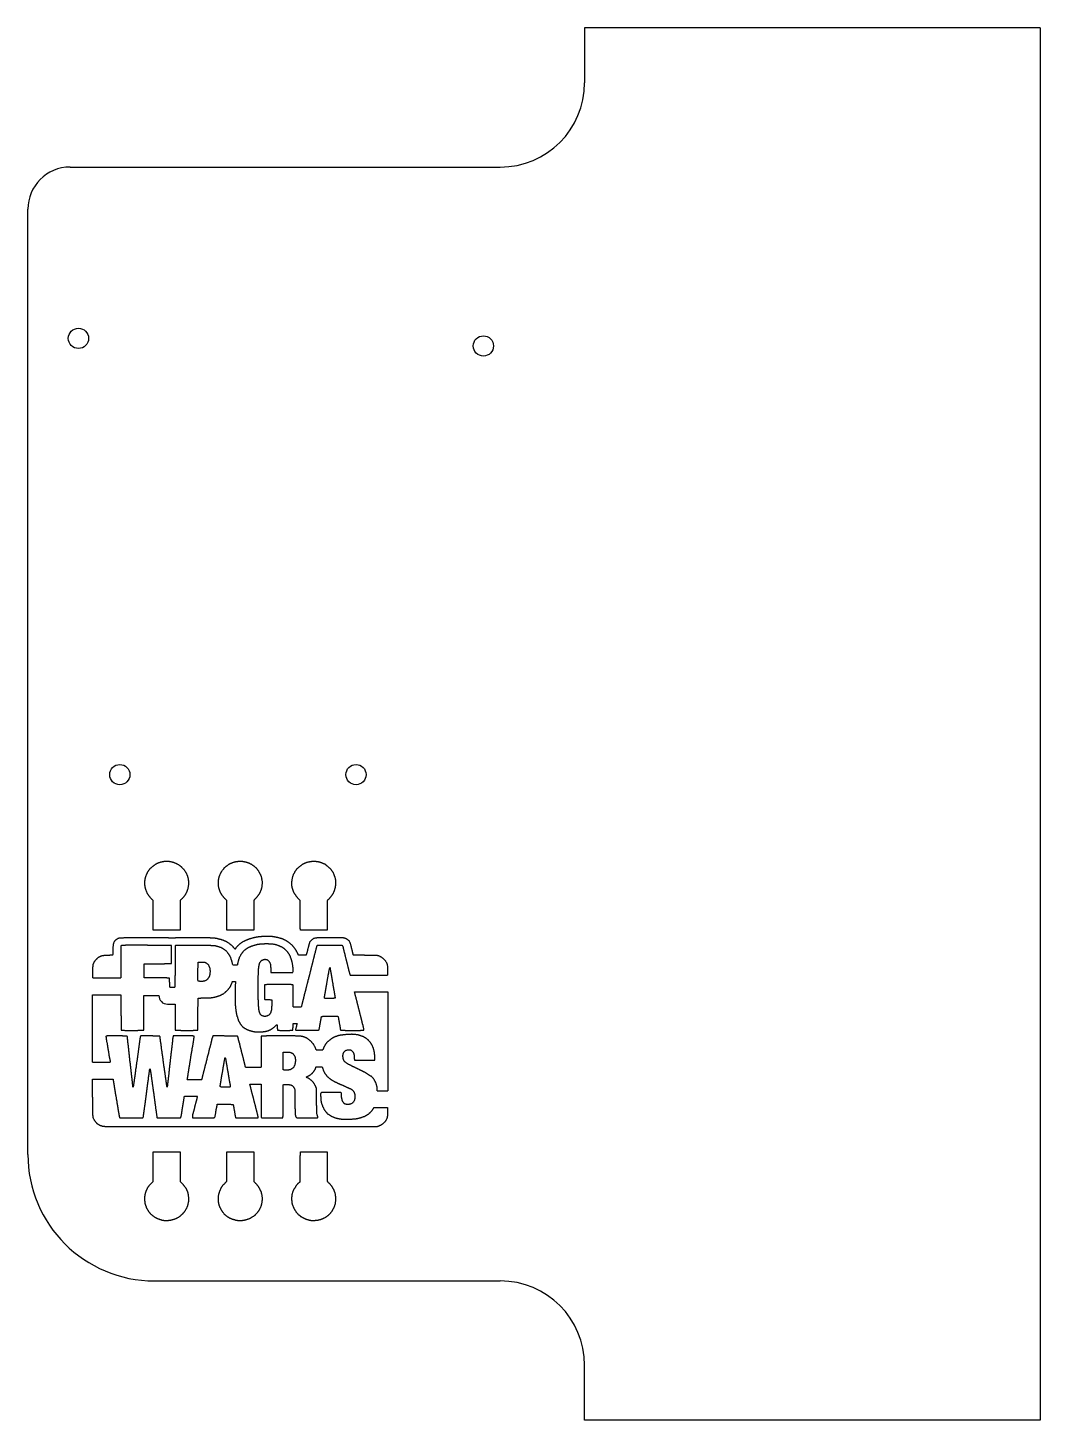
# Model space of a CAD drawing. Extents: x -22 to 98, y -47 to 118.
import ezdxf

# ---------------------------------------------------------------- set-up
doc = ezdxf.new("R2010")
doc.units = 0
doc.layers.get('0').update_dxf_attribs({"linetype": 'continuous'})

# ---------------------------------------------------------------- blocks, each defined once
blk = doc.blocks.new('CUT003')
at = {"color": 0}
for p, q in [((44, 118.5), (44, 112)), ((98, 118.5), (44, 118.5)), ((98, 118.5), (98, -46.5)), ((-17, 102), (34, 102)), ((-22, -15), (-22, 97)), ((2.29, 7.47), (2.84, 7.47)), ((-14.31, 5.92), (-10.96, 5.92)), ((2.25, 5.47), (2.61, 5.47)), ((16.21, 6.25), (20.65, 6.25)), ((-14.32, 3.92), (-10.96, 3.92)), ((-5.18, 4.8), (-4.56, 4.8)), ((16.73, 4.25), (20.66, 4.25)), ((-5.46, 2.8), (-4.55, 2.8)), ((9.45, 2.49), (10.41, 2.49)), ((9.44, 0.49), (9.91, 0.49)), ((12.17, -2.62), (12.97, -2.62)), ((-14.32, -4.09), (-12.23, -4.09)), ((3.81, -4.67), (5.64, -4.67)), ((12.16, -4.62), (12.89, -4.62)), ((-14.32, -6.09), (-11.9, -6.09)), ((-3.1, -6.11), (-1.39, -6.11)), ((-3.43, -8.11), (-1.9, -8.11)), ((4.32, -6.67), (5.64, -6.67)), ((19.4, -7.46), (20.66, -7.46)), ((19.02, -9.46), (20.65, -9.46)), ((-7, -30), (34, -30)), ((44, -46.5), (44, -40)), ((98, -46.5), (44, -46.5))]:
    blk.add_line(p, q, dxfattribs=at)
for points in [[(-8.02, 17.92), (-8, 17.97), (-7.99, 18.02), (-7.97, 18.06), (-7.95, 18.11), (-7.93, 18.16), (-7.91, 18.2), (-7.89, 18.25), (-7.87, 18.29), (-7.84, 18.34), (-7.82, 18.38), (-7.8, 18.43), (-7.77, 18.47), (-7.75, 18.51), (-7.72, 18.55), (-7.69, 18.6), (-7.67, 18.64), (-7.65, 18.67)], [(-7.65, 18.67), (-7.62, 18.71), (-7.59, 18.75), (-7.55, 18.79), (-7.52, 18.82), (-7.49, 18.86), (-7.46, 18.9), (-7.42, 18.94), (-7.39, 18.97), (-7.35, 19.01), (-7.31, 19.04), (-7.28, 19.07), (-7.24, 19.11), (-7.2, 19.14), (-7.16, 19.17), (-7.12, 19.2), (-7.08, 19.23), (-7.04, 19.26), (-7, 19.29), (-6.96, 19.32), (-6.92, 19.34), (-6.87, 19.37), (-6.83, 19.39), (-6.79, 19.42), (-6.74, 19.44), (-6.7, 19.47), (-6.65, 19.49), (-6.61, 19.51), (-6.56, 19.53), (-6.52, 19.55), (-6.47, 19.57), (-6.42, 19.58), (-6.38, 19.6), (-6.33, 19.62), (-6.28, 19.63), (-6.23, 19.65), (-6.19, 19.66), (-6.14, 19.67), (-6.09, 19.68), (-6.04, 19.69), (-5.99, 19.7), (-5.94, 19.71), (-5.89, 19.72), (-5.84, 19.73), (-5.79, 19.73), (-5.74, 19.74), (-5.69, 19.74), (-5.64, 19.74), (-5.59, 19.74), (-5.54, 19.74), (-5.49, 19.74), (-5.44, 19.74), (-5.39, 19.74), (-5.34, 19.74), (-5.29, 19.73), (-5.24, 19.73), (-5.19, 19.72), (-5.14, 19.71), (-5.1, 19.7), (-5.05, 19.69), (-5.04, 19.69)], [(-5.04, 19.69), (-4.99, 19.68), (-4.94, 19.67), (-4.89, 19.66), (-4.84, 19.64), (-4.8, 19.63), (-4.75, 19.61), (-4.7, 19.6), (-4.65, 19.58), (-4.61, 19.56), (-4.56, 19.54), (-4.51, 19.52), (-4.47, 19.5), (-4.42, 19.48), (-4.38, 19.46), (-4.33, 19.44), (-4.29, 19.41), (-4.25, 19.39), (-4.2, 19.36), (-4.16, 19.34), (-4.12, 19.31), (-4.08, 19.28), (-4.04, 19.25), (-4, 19.22), (-3.96, 19.19), (-3.92, 19.16), (-3.88, 19.13), (-3.84, 19.1), (-3.8, 19.07), (-3.77, 19.03), (-3.73, 19), (-3.69, 18.96), (-3.66, 18.93), (-3.62, 18.89), (-3.59, 18.85), (-3.56, 18.82), (-3.53, 18.78), (-3.5, 18.74), (-3.47, 18.7), (-3.44, 18.66), (-3.41, 18.62), (-3.38, 18.58), (-3.35, 18.53), (-3.32, 18.49), (-3.3, 18.45), (-3.27, 18.41), (-3.25, 18.36), (-3.23, 18.32), (-3.21, 18.27), (-3.18, 18.23), (-3.16, 18.18), (-3.14, 18.13), (-3.13, 18.09), (-3.11, 18.04), (-3.09, 17.99), (-3.08, 17.95), (-3.06, 17.9), (-3.05, 17.85), (-3.03, 17.8), (-3.02, 17.75), (-3.01, 17.71), (-3, 17.66), (-2.99, 17.61), (-2.99, 17.56), (-2.98, 17.51), (-2.97, 17.46), (-2.97, 17.41), (-2.96, 17.36), (-2.96, 17.31), (-2.96, 17.26), (-2.96, 17.21), (-2.96, 17.19)], [(0.6, 17.41), (0.61, 17.46), (0.61, 17.51), (0.62, 17.56), (0.63, 17.61), (0.64, 17.66), (0.64, 17.71), (0.65, 17.76), (0.67, 17.81), (0.68, 17.86), (0.69, 17.91), (0.71, 17.95), (0.72, 18), (0.74, 18.05), (0.76, 18.09), (0.77, 18.14), (0.79, 18.19), (0.82, 18.23), (0.84, 18.28), (0.86, 18.32), (0.88, 18.36)], [(0.88, 18.36), (0.9, 18.4), (0.92, 18.44), (0.95, 18.49), (0.97, 18.53), (1, 18.57), (1.03, 18.61), (1.06, 18.66), (1.09, 18.69), (1.12, 18.73), (1.15, 18.77), (1.16, 18.77)], [(1.16, 18.77), (1.19, 18.81), (1.22, 18.85), (1.23, 18.86)], [(1.23, 18.86), (1.26, 18.9), (1.29, 18.94), (1.33, 18.98), (1.36, 19.01), (1.4, 19.04), (1.44, 19.08), (1.48, 19.11), (1.51, 19.14), (1.55, 19.17), (1.57, 19.19)], [(1.57, 19.19), (1.61, 19.22), (1.65, 19.25), (1.69, 19.28), (1.73, 19.31), (1.73, 19.31)], [(1.73, 19.31), (1.77, 19.34), (1.81, 19.37), (1.86, 19.39), (1.9, 19.42), (1.94, 19.44), (1.99, 19.46), (2.04, 19.48), (2.08, 19.5), (2.13, 19.52), (2.17, 19.54), (2.22, 19.56), (2.27, 19.57), (2.31, 19.59), (2.36, 19.61), (2.41, 19.62), (2.46, 19.64), (2.5, 19.65), (2.51, 19.65)], [(2.51, 19.65), (2.56, 19.67), (2.61, 19.68), (2.66, 19.69), (2.71, 19.7), (2.76, 19.7), (2.81, 19.71), (2.86, 19.72), (2.9, 19.72), (2.95, 19.73), (3, 19.73), (3.05, 19.74), (3.1, 19.74), (3.15, 19.74), (3.2, 19.74), (3.25, 19.74), (3.3, 19.74), (3.35, 19.73), (3.4, 19.73), (3.45, 19.73), (3.5, 19.72), (3.55, 19.71), (3.6, 19.7), (3.65, 19.69), (3.7, 19.68), (3.75, 19.67), (3.8, 19.66), (3.85, 19.65), (3.89, 19.63), (3.94, 19.62), (3.99, 19.6), (4.04, 19.59), (4.08, 19.57), (4.13, 19.55), (4.14, 19.55)], [(4.14, 19.55), (4.19, 19.53), (4.23, 19.51), (4.28, 19.49), (4.33, 19.47), (4.37, 19.44), (4.42, 19.42), (4.46, 19.4), (4.5, 19.37), (4.55, 19.35), (4.59, 19.32), (4.63, 19.29), (4.67, 19.27), (4.71, 19.24), (4.75, 19.21), (4.79, 19.18), (4.83, 19.15), (4.87, 19.11), (4.91, 19.08), (4.95, 19.05), (4.98, 19.01), (5.02, 18.98), (5.05, 18.94), (5.09, 18.9), (5.12, 18.87), (5.15, 18.83), (5.18, 18.79), (5.21, 18.75), (5.24, 18.71), (5.27, 18.67), (5.3, 18.63), (5.33, 18.59), (5.36, 18.55), (5.38, 18.5), (5.41, 18.46), (5.43, 18.42), (5.46, 18.37)], [(4.14, 19.55), (4.19, 19.53), (4.23, 19.51), (4.28, 19.49), (4.33, 19.47), (4.37, 19.44), (4.42, 19.42), (4.46, 19.4), (4.5, 19.37), (4.55, 19.35), (4.59, 19.32), (4.63, 19.29), (4.67, 19.27), (4.71, 19.24), (4.75, 19.21), (4.79, 19.18), (4.83, 19.15), (4.87, 19.11), (4.91, 19.08), (4.95, 19.05), (4.98, 19.01), (5.02, 18.98), (5.05, 18.94), (5.09, 18.9), (5.12, 18.87), (5.15, 18.83), (5.18, 18.79), (5.21, 18.75), (5.24, 18.71), (5.27, 18.67), (5.3, 18.63), (5.33, 18.59), (5.36, 18.55), (5.38, 18.5), (5.41, 18.46), (5.43, 18.42), (5.46, 18.37)], [(5.46, 18.37), (5.48, 18.33), (5.5, 18.28), (5.52, 18.24), (5.54, 18.19), (5.56, 18.15), (5.58, 18.1), (5.6, 18.05), (5.62, 18.01), (5.64, 17.96), (5.65, 17.91), (5.67, 17.87), (5.68, 17.82), (5.7, 17.77), (5.71, 17.72), (5.72, 17.67), (5.71, 17.66)], [(9.3, 16.88), (9.3, 16.93), (9.3, 16.98), (9.3, 17.03), (9.3, 17.08), (9.3, 17.13), (9.3, 17.18), (9.3, 17.23), (9.31, 17.28), (9.31, 17.33), (9.31, 17.38), (9.32, 17.43), (9.33, 17.48), (9.33, 17.53), (9.34, 17.58), (9.35, 17.63), (9.36, 17.68), (9.37, 17.72), (9.38, 17.77), (9.39, 17.82), (9.4, 17.87), (9.41, 17.92), (9.43, 17.97), (9.44, 18.01), (9.46, 18.06), (9.48, 18.11), (9.49, 18.16), (9.51, 18.2), (9.54, 18.25), (9.56, 18.29), (9.56, 18.29)], [(9.56, 18.29), (9.58, 18.34), (9.61, 18.38), (9.63, 18.42), (9.66, 18.47), (9.68, 18.51), (9.7, 18.54)], [(9.7, 18.54), (9.72, 18.58), (9.75, 18.62), (9.79, 18.66), (9.79, 18.66)], [(9.79, 18.66), (9.82, 18.69), (9.82, 18.7)], [(9.82, 18.7), (9.84, 18.74), (9.87, 18.79), (9.9, 18.82), (9.93, 18.86), (9.97, 18.9), (10, 18.93), (10.04, 18.97), (10.08, 19), (10.11, 19.03), (10.15, 19.07), (10.19, 19.1), (10.23, 19.13), (10.27, 19.16), (10.31, 19.19), (10.35, 19.22), (10.39, 19.25), (10.43, 19.28), (10.47, 19.31), (10.51, 19.34), (10.55, 19.37), (10.59, 19.39), (10.64, 19.42), (10.68, 19.44), (10.71, 19.46)], [(10.71, 19.46), (10.75, 19.48), (10.8, 19.5), (10.84, 19.52), (10.89, 19.54), (10.94, 19.56), (10.98, 19.58), (11.03, 19.59), (11.08, 19.61), (11.13, 19.62), (11.17, 19.64), (11.22, 19.65), (11.27, 19.66), (11.32, 19.67), (11.37, 19.68), (11.42, 19.69), (11.47, 19.7), (11.52, 19.71), (11.57, 19.72), (11.62, 19.72), (11.67, 19.73), (11.72, 19.73), (11.77, 19.73), (11.82, 19.74), (11.87, 19.74), (11.92, 19.74), (11.97, 19.74), (12.02, 19.73), (12.07, 19.73), (12.12, 19.73), (12.17, 19.72), (12.21, 19.72), (12.26, 19.71), (12.31, 19.7), (12.36, 19.7), (12.41, 19.69), (12.46, 19.68), (12.51, 19.67), (12.56, 19.65), (12.61, 19.64), (12.65, 19.63), (12.7, 19.61), (12.75, 19.59), (12.8, 19.58), (12.84, 19.56), (12.89, 19.54), (12.93, 19.52), (12.98, 19.5)], [(12.98, 19.5), (13.02, 19.48), (13.07, 19.46), (13.11, 19.44), (13.16, 19.42), (13.2, 19.41)], [(13.2, 19.41), (13.23, 19.38)], [(13.23, 19.38), (13.26, 19.35), (13.28, 19.34)], [(13.28, 19.34), (13.32, 19.33), (13.32, 19.32)], [(13.32, 19.32), (13.35, 19.28), (13.4, 19.25), (13.42, 19.24)], [(13.42, 19.24), (13.46, 19.21), (13.5, 19.18), (13.54, 19.14), (13.58, 19.11), (13.62, 19.08), (13.65, 19.04), (13.69, 19.01), (13.72, 18.97), (13.76, 18.94), (13.79, 18.9), (13.83, 18.87), (13.86, 18.83), (13.9, 18.79), (13.93, 18.75), (13.96, 18.72), (13.99, 18.68), (14.01, 18.64)], [(14.01, 18.64), (14.03, 18.6), (14.04, 18.59)], [(14.04, 18.59), (14.08, 18.56), (14.1, 18.52), (14.13, 18.48), (14.15, 18.44), (14.18, 18.39), (14.2, 18.35), (14.22, 18.3), (14.24, 18.26), (14.26, 18.21), (14.28, 18.16), (14.29, 18.12), (14.31, 18.07), (14.33, 18.02), (14.35, 17.98), (14.36, 17.93), (14.38, 17.88), (14.39, 17.83), (14.41, 17.79), (14.42, 17.74), (14.43, 17.69), (14.45, 17.64), (14.45, 17.63)], [(-8.13, 17.21), (-8.13, 17.26), (-8.13, 17.31), (-8.12, 17.36), (-8.12, 17.41), (-8.12, 17.46), (-8.11, 17.51), (-8.1, 17.56), (-8.1, 17.61), (-8.09, 17.64)], [(-7.89, 16.06), (-7.91, 16.11), (-7.93, 16.15), (-7.95, 16.2), (-7.97, 16.25), (-7.99, 16.29), (-8, 16.34), (-8.02, 16.39), (-8.03, 16.44), (-8.05, 16.48), (-8.06, 16.53), (-8.07, 16.58), (-8.08, 16.63), (-8.09, 16.68), (-8.1, 16.73), (-8.11, 16.78), (-8.11, 16.83), (-8.12, 16.88), (-8.12, 16.93), (-8.13, 16.98), (-8.13, 17.03), (-8.13, 17.08), (-8.13, 17.13), (-8.13, 17.18), (-8.13, 17.21)], [(-8.09, 17.64), (-8.08, 17.69), (-8.06, 17.74), (-8.05, 17.79), (-8.04, 17.84), (-8.03, 17.89), (-8.02, 17.92)], [(-2.96, 17.19), (-2.96, 17.14), (-2.96, 17.09), (-2.96, 17.04), (-2.97, 16.99), (-2.97, 16.94), (-2.97, 16.89), (-2.98, 16.84), (-2.99, 16.8), (-2.99, 16.75), (-3, 16.7), (-3.01, 16.65), (-3.02, 16.6), (-3.03, 16.55), (-3.04, 16.5), (-3.05, 16.45), (-3.07, 16.4), (-3.08, 16.36), (-3.1, 16.31), (-3.11, 16.26), (-3.13, 16.21), (-3.15, 16.17), (-3.17, 16.12), (-3.19, 16.08), (-3.21, 16.03), (-3.23, 15.98), (-3.25, 15.94), (-3.27, 15.9), (-3.3, 15.85), (-3.32, 15.81), (-3.35, 15.77), (-3.38, 15.72), (-3.4, 15.68), (-3.43, 15.64), (-3.46, 15.6), (-3.49, 15.56), (-3.52, 15.52), (-3.55, 15.48), (-3.59, 15.44), (-3.62, 15.41), (-3.65, 15.37), (-3.69, 15.34), (-3.72, 15.3), (-3.76, 15.27), (-3.79, 15.23)], [(-2.96, 17.19), (-2.96, 17.14), (-2.96, 17.09), (-2.96, 17.04), (-2.97, 16.99), (-2.97, 16.94), (-2.97, 16.89), (-2.98, 16.84), (-2.99, 16.8), (-2.99, 16.75), (-3, 16.7), (-3.01, 16.65), (-3.02, 16.6), (-3.03, 16.55), (-3.04, 16.5), (-3.05, 16.45), (-3.07, 16.4), (-3.08, 16.36), (-3.1, 16.31), (-3.11, 16.26), (-3.13, 16.21), (-3.15, 16.17), (-3.17, 16.12), (-3.19, 16.08), (-3.21, 16.03), (-3.23, 15.98), (-3.25, 15.94), (-3.27, 15.9), (-3.3, 15.85), (-3.32, 15.81), (-3.35, 15.77), (-3.38, 15.72), (-3.4, 15.68), (-3.43, 15.64), (-3.46, 15.6), (-3.49, 15.56), (-3.52, 15.52), (-3.55, 15.48), (-3.59, 15.44), (-3.62, 15.41), (-3.65, 15.37), (-3.69, 15.34), (-3.72, 15.3), (-3.76, 15.27), (-3.79, 15.23)], [(0.75, 16.25), (0.73, 16.3), (0.72, 16.35), (0.7, 16.39), (0.69, 16.44), (0.67, 16.49), (0.66, 16.54), (0.65, 16.59), (0.64, 16.63), (0.63, 16.68), (0.62, 16.73), (0.61, 16.78), (0.6, 16.83), (0.6, 16.88), (0.59, 16.93), (0.59, 16.98), (0.59, 17.03), (0.59, 17.08), (0.59, 17.13), (0.59, 17.18), (0.59, 17.23), (0.59, 17.28), (0.6, 17.33), (0.6, 17.38), (0.6, 17.41)], [(5.71, 16.6), (5.7, 16.55), (5.69, 16.5), (5.67, 16.45), (5.66, 16.4), (5.64, 16.36), (5.63, 16.31), (5.61, 16.26), (5.59, 16.22), (5.57, 16.17), (5.57, 16.17)], [(5.71, 17.66), (5.71, 17.61), (5.73, 17.56), (5.73, 17.54)], [(5.73, 17.54), (5.74, 17.49), (5.75, 17.44), (5.76, 17.39), (5.76, 17.35), (5.76, 17.3), (5.76, 17.25), (5.76, 17.2), (5.76, 17.15), (5.76, 17.1), (5.76, 17.05), (5.76, 17), (5.75, 16.95), (5.75, 16.9), (5.74, 16.85), (5.74, 16.8), (5.73, 16.75), (5.73, 16.7), (5.72, 16.65), (5.71, 16.6), (5.71, 16.6)], [(9.42, 16.36), (9.4, 16.41), (9.39, 16.46), (9.38, 16.51), (9.36, 16.56), (9.35, 16.6), (9.34, 16.65), (9.33, 16.7), (9.32, 16.75), (9.31, 16.8), (9.31, 16.85), (9.3, 16.88)], [(14.4, 16.5), (14.38, 16.45), (14.37, 16.41), (14.35, 16.36), (14.34, 16.31), (14.32, 16.26), (14.32, 16.25)], [(14.45, 17.63), (14.46, 17.58), (14.46, 17.53), (14.47, 17.48), (14.47, 17.43), (14.47, 17.38), (14.47, 17.33), (14.48, 17.28), (14.48, 17.23), (14.48, 17.18), (14.47, 17.13), (14.47, 17.08), (14.47, 17.03), (14.47, 16.98), (14.47, 16.93), (14.46, 16.88), (14.46, 16.83), (14.45, 16.78), (14.45, 16.73), (14.44, 16.68), (14.43, 16.63), (14.42, 16.58), (14.41, 16.54), (14.4, 16.5)], [(-7.34, 15.28), (-7.38, 15.32), (-7.41, 15.35), (-7.45, 15.39), (-7.48, 15.43), (-7.51, 15.47), (-7.54, 15.5), (-7.58, 15.54), (-7.61, 15.58), (-7.64, 15.62), (-7.67, 15.66), (-7.69, 15.71), (-7.72, 15.75), (-7.75, 15.79), (-7.77, 15.83), (-7.8, 15.88), (-7.82, 15.92), (-7.84, 15.97), (-7.86, 16.01), (-7.89, 16.06), (-7.89, 16.06)], [(-7.15, 15.08), (-7.18, 15.11), (-7.22, 15.15), (-7.25, 15.19), (-7.29, 15.22), (-7.32, 15.26), (-7.34, 15.28)], [(-7.15, 13.34), (-7.15, 13.39), (-7.15, 13.44), (-7.15, 13.49), (-7.15, 13.54), (-7.15, 13.59), (-7.15, 13.64), (-7.15, 13.69), (-7.15, 13.74), (-7.15, 13.79), (-7.15, 13.84), (-7.15, 13.89), (-7.15, 13.94), (-7.15, 13.99), (-7.15, 14.04), (-7.15, 14.09), (-7.15, 14.14), (-7.15, 14.19), (-7.15, 14.24), (-7.15, 14.29), (-7.15, 14.34), (-7.15, 14.39), (-7.15, 14.44), (-7.15, 14.49), (-7.15, 14.54), (-7.15, 14.59), (-7.15, 14.64), (-7.15, 14.69), (-7.15, 14.74), (-7.15, 14.79), (-7.15, 14.84), (-7.15, 14.89), (-7.15, 14.94), (-7.15, 14.99), (-7.15, 15.04), (-7.15, 15.08)], [(-3.79, 15.23), (-3.83, 15.2), (-3.87, 15.17), (-3.91, 15.13), (-3.93, 15.12)], [(-3.93, 15.12), (-3.93, 15.07), (-3.93, 15.02), (-3.93, 14.97), (-3.93, 14.92), (-3.93, 14.87), (-3.93, 14.82), (-3.93, 14.77), (-3.93, 14.72), (-3.93, 14.67), (-3.93, 14.62), (-3.93, 14.57), (-3.93, 14.52), (-3.93, 14.47), (-3.93, 14.42), (-3.93, 14.37), (-3.93, 14.32), (-3.93, 14.27), (-3.93, 14.22), (-3.93, 14.17), (-3.93, 14.12), (-3.93, 14.07), (-3.93, 14.02), (-3.93, 13.97), (-3.93, 13.92), (-3.93, 13.87), (-3.93, 13.82), (-3.93, 13.77), (-3.93, 13.72), (-3.93, 13.67), (-3.93, 13.62), (-3.93, 13.57), (-3.93, 13.52), (-3.93, 13.47), (-3.93, 13.42), (-3.93, 13.37), (-3.93, 13.34)], [(1.35, 15.32), (1.31, 15.35), (1.28, 15.39), (1.24, 15.43), (1.21, 15.46), (1.18, 15.5), (1.15, 15.54), (1.11, 15.58), (1.08, 15.62), (1.05, 15.66), (1.03, 15.7), (1, 15.74), (0.97, 15.79), (0.94, 15.83), (0.92, 15.87), (0.9, 15.92), (0.87, 15.96), (0.85, 16), (0.83, 16.05), (0.81, 16.1), (0.79, 16.14), (0.77, 16.19), (0.76, 16.24), (0.75, 16.25)], [(1.57, 15.09), (1.54, 15.12), (1.5, 15.16), (1.47, 15.19), (1.43, 15.23), (1.4, 15.27), (1.36, 15.3), (1.35, 15.32)], [(1.57, 13.32), (1.57, 13.37), (1.57, 13.42), (1.57, 13.47), (1.57, 13.52), (1.57, 13.57), (1.57, 13.62), (1.57, 13.67), (1.57, 13.72), (1.57, 13.77), (1.57, 13.82), (1.57, 13.87), (1.57, 13.92), (1.57, 13.97), (1.57, 14.02), (1.57, 14.07), (1.57, 14.12), (1.57, 14.17), (1.57, 14.22), (1.57, 14.27), (1.57, 14.32), (1.57, 14.37), (1.57, 14.42), (1.57, 14.47), (1.57, 14.52), (1.57, 14.57), (1.57, 14.62), (1.57, 14.67), (1.57, 14.72), (1.57, 14.77), (1.57, 14.82), (1.57, 14.87), (1.57, 14.92), (1.57, 14.97), (1.57, 15.02), (1.57, 15.07), (1.57, 15.09)], [(4.79, 15.11), (4.79, 15.06), (4.79, 15.01), (4.79, 14.96), (4.79, 14.91), (4.79, 14.86), (4.79, 14.81), (4.79, 14.76), (4.79, 14.71), (4.79, 14.66), (4.79, 14.61), (4.79, 14.56), (4.79, 14.51), (4.79, 14.46), (4.79, 14.41), (4.79, 14.36), (4.79, 14.31), (4.79, 14.26), (4.79, 14.21), (4.79, 14.16), (4.79, 14.11), (4.79, 14.06), (4.79, 14.01), (4.79, 13.96), (4.79, 13.91), (4.79, 13.86), (4.79, 13.81), (4.79, 13.76), (4.79, 13.71), (4.78, 13.66), (4.78, 13.61), (4.78, 13.56), (4.78, 13.51), (4.78, 13.46), (4.78, 13.41), (4.78, 13.36), (4.78, 13.34)], [(4.99, 15.3), (4.96, 15.27), (4.92, 15.23), (4.88, 15.2), (4.85, 15.16), (4.81, 15.13), (4.79, 15.11)], [(5.48, 15.95), (5.46, 15.91), (5.44, 15.86), (5.41, 15.82), (5.38, 15.78), (5.35, 15.74), (5.32, 15.7), (5.29, 15.66), (5.26, 15.62), (5.23, 15.58), (5.2, 15.54), (5.17, 15.5), (5.14, 15.46), (5.1, 15.42), (5.07, 15.39), (5.04, 15.35), (5, 15.31), (4.99, 15.3)], [(5.57, 16.17), (5.55, 16.12), (5.53, 16.08), (5.51, 16.03), (5.49, 15.98), (5.48, 15.95)], [(9.69, 15.78), (9.66, 15.82), (9.63, 15.86), (9.61, 15.9), (9.59, 15.95), (9.57, 15.99), (9.55, 16.04), (9.53, 16.09), (9.51, 16.13), (9.49, 16.18), (9.47, 16.22), (9.45, 16.27), (9.44, 16.32), (9.42, 16.36)], [(9.69, 15.78), (9.66, 15.82), (9.63, 15.86), (9.61, 15.9), (9.59, 15.95), (9.57, 15.99), (9.55, 16.04), (9.53, 16.09), (9.51, 16.13), (9.49, 16.18), (9.47, 16.22), (9.45, 16.27), (9.44, 16.32), (9.42, 16.36)], [(9.75, 15.7), (9.73, 15.74), (9.7, 15.78), (9.69, 15.78)], [(10.16, 15.21), (10.12, 15.24), (10.09, 15.28), (10.05, 15.32), (10.02, 15.35), (9.98, 15.39), (9.95, 15.43), (9.92, 15.46), (9.88, 15.5), (9.85, 15.54), (9.82, 15.58), (9.79, 15.62), (9.77, 15.66), (9.75, 15.7)], [(10.29, 15.08), (10.25, 15.12), (10.22, 15.15), (10.18, 15.19), (10.16, 15.21)], [(10.29, 13.34), (10.29, 13.39), (10.29, 13.44), (10.29, 13.49), (10.29, 13.54), (10.29, 13.59), (10.29, 13.64), (10.29, 13.69), (10.29, 13.74), (10.29, 13.79), (10.29, 13.84), (10.29, 13.89), (10.29, 13.94), (10.29, 13.99), (10.29, 14.04), (10.29, 14.09), (10.29, 14.14), (10.29, 14.19), (10.29, 14.24), (10.29, 14.29), (10.29, 14.34), (10.29, 14.39), (10.29, 14.44), (10.29, 14.49), (10.29, 14.54), (10.29, 14.59), (10.29, 14.64), (10.29, 14.69), (10.29, 14.74), (10.29, 14.79), (10.29, 14.84), (10.29, 14.89), (10.29, 14.94), (10.29, 14.99), (10.29, 15.04), (10.29, 15.08)], [(13.53, 15.13), (13.51, 15.09), (13.5, 15.04), (13.49, 14.99), (13.49, 14.94), (13.49, 14.89), (13.49, 14.84), (13.49, 14.79), (13.49, 14.74), (13.49, 14.69), (13.48, 14.64), (13.48, 14.59), (13.48, 14.54), (13.48, 14.49), (13.48, 14.44), (13.48, 14.39), (13.48, 14.34), (13.48, 14.29), (13.48, 14.24), (13.48, 14.19), (13.48, 14.14), (13.48, 14.09), (13.48, 14.04), (13.48, 13.99), (13.48, 13.94), (13.48, 13.89), (13.48, 13.84), (13.48, 13.79), (13.48, 13.74), (13.48, 13.69), (13.48, 13.64), (13.48, 13.59), (13.48, 13.54), (13.49, 13.49), (13.49, 13.44), (13.49, 13.39), (13.49, 13.34), (13.49, 13.33)], [(13.53, 15.13), (13.51, 15.09), (13.5, 15.04), (13.49, 14.99), (13.49, 14.94), (13.49, 14.89), (13.49, 14.84), (13.49, 14.79), (13.49, 14.74), (13.49, 14.69), (13.48, 14.64), (13.48, 14.59), (13.48, 14.54), (13.48, 14.49), (13.48, 14.44), (13.48, 14.39), (13.48, 14.34), (13.48, 14.29), (13.48, 14.24), (13.48, 14.19), (13.48, 14.14), (13.48, 14.09), (13.48, 14.04), (13.48, 13.99), (13.48, 13.94), (13.48, 13.89), (13.48, 13.84), (13.48, 13.79), (13.48, 13.74), (13.48, 13.69), (13.48, 13.64), (13.48, 13.59), (13.48, 13.54), (13.49, 13.49), (13.49, 13.44), (13.49, 13.39), (13.49, 13.34), (13.49, 13.33)], [(14.32, 16.25), (14.31, 16.2), (14.29, 16.16), (14.27, 16.11), (14.25, 16.06), (14.23, 16.02), (14.21, 15.97), (14.18, 15.93), (14.16, 15.89), (14.13, 15.84), (14.1, 15.8), (14.08, 15.76), (14.05, 15.72), (14.02, 15.68), (13.99, 15.64), (13.96, 15.6), (13.93, 15.56), (13.9, 15.52), (13.87, 15.48), (13.84, 15.44), (13.8, 15.4), (13.77, 15.37), (13.74, 15.33), (13.7, 15.29), (13.67, 15.26), (13.63, 15.22), (13.59, 15.19), (13.56, 15.16), (13.53, 15.13)], [(-7.13, 11.58), (-7.13, 11.63), (-7.13, 11.68), (-7.13, 11.73), (-7.14, 11.78), (-7.14, 11.83), (-7.14, 11.88), (-7.14, 11.93), (-7.14, 11.98), (-7.14, 12.03), (-7.14, 12.08), (-7.14, 12.13), (-7.14, 12.18), (-7.14, 12.23), (-7.14, 12.28), (-7.14, 12.33), (-7.14, 12.38), (-7.14, 12.43), (-7.14, 12.48), (-7.14, 12.53), (-7.14, 12.58), (-7.14, 12.63), (-7.15, 12.68), (-7.15, 12.73), (-7.15, 12.78), (-7.15, 12.83), (-7.15, 12.88), (-7.15, 12.93), (-7.15, 12.98), (-7.15, 13.03), (-7.15, 13.08), (-7.15, 13.13), (-7.15, 13.18), (-7.15, 13.23), (-7.15, 13.28), (-7.15, 13.33), (-7.15, 13.34)], [(-3.93, 13.34), (-3.93, 13.29), (-3.93, 13.24), (-3.93, 13.19), (-3.93, 13.14), (-3.93, 13.09), (-3.93, 13.04), (-3.93, 12.99), (-3.93, 12.94), (-3.93, 12.89), (-3.93, 12.84), (-3.93, 12.79), (-3.93, 12.74), (-3.93, 12.69), (-3.93, 12.64), (-3.93, 12.59), (-3.93, 12.54), (-3.93, 12.49), (-3.93, 12.44), (-3.93, 12.39), (-3.93, 12.34), (-3.93, 12.29), (-3.93, 12.24), (-3.93, 12.19), (-3.93, 12.14), (-3.93, 12.09), (-3.93, 12.04), (-3.93, 11.99), (-3.93, 11.94), (-3.93, 11.89), (-3.93, 11.84), (-3.93, 11.79), (-3.93, 11.74), (-3.93, 11.69), (-3.93, 11.64), (-3.93, 11.59), (-3.93, 11.56)], [(1.57, 11.56), (1.57, 11.61), (1.57, 11.66), (1.57, 11.71), (1.57, 11.76), (1.57, 11.81), (1.57, 11.86), (1.57, 11.91), (1.57, 11.96), (1.57, 12.01), (1.57, 12.06), (1.57, 12.11), (1.57, 12.16), (1.57, 12.21), (1.57, 12.26), (1.57, 12.31), (1.57, 12.36), (1.57, 12.41), (1.57, 12.46), (1.57, 12.51), (1.57, 12.56), (1.57, 12.61), (1.57, 12.66), (1.57, 12.71), (1.57, 12.76), (1.57, 12.81), (1.57, 12.86), (1.57, 12.91), (1.57, 12.96), (1.57, 13.01), (1.57, 13.06), (1.57, 13.11), (1.57, 13.16), (1.57, 13.21), (1.57, 13.26), (1.57, 13.31), (1.57, 13.32)], [(4.78, 13.34), (4.78, 13.29), (4.78, 13.24), (4.78, 13.19), (4.78, 13.14), (4.78, 13.09), (4.78, 13.04), (4.78, 12.99), (4.78, 12.94), (4.78, 12.89), (4.78, 12.84), (4.78, 12.79), (4.78, 12.74), (4.78, 12.69), (4.78, 12.64), (4.78, 12.59), (4.78, 12.54), (4.78, 12.49), (4.78, 12.44), (4.78, 12.39), (4.78, 12.34), (4.78, 12.29), (4.78, 12.24), (4.78, 12.19), (4.78, 12.14), (4.78, 12.09), (4.78, 12.04), (4.78, 11.99), (4.78, 11.94), (4.78, 11.89), (4.78, 11.84), (4.78, 11.79), (4.78, 11.74), (4.78, 11.69), (4.78, 11.64), (4.78, 11.59), (4.78, 11.58)], [(10.31, 11.58), (10.31, 11.63), (10.31, 11.68), (10.3, 11.73), (10.3, 11.78), (10.3, 11.83), (10.3, 11.88), (10.3, 11.93), (10.3, 11.98), (10.3, 12.03), (10.3, 12.08), (10.3, 12.13), (10.3, 12.18), (10.3, 12.23), (10.3, 12.28), (10.29, 12.33), (10.29, 12.38), (10.29, 12.43), (10.29, 12.48), (10.29, 12.53), (10.29, 12.58), (10.29, 12.63), (10.29, 12.68), (10.29, 12.73), (10.29, 12.78), (10.29, 12.83), (10.29, 12.88), (10.29, 12.93), (10.29, 12.98), (10.29, 13.03), (10.29, 13.08), (10.29, 13.13), (10.29, 13.18), (10.29, 13.23), (10.29, 13.28), (10.29, 13.33), (10.29, 13.34)], [(13.49, 13.33), (13.49, 13.28), (13.49, 13.23), (13.49, 13.18), (13.49, 13.13), (13.49, 13.08), (13.49, 13.03), (13.49, 12.98), (13.49, 12.93), (13.49, 12.88), (13.49, 12.83), (13.49, 12.78), (13.49, 12.73), (13.49, 12.68), (13.49, 12.63), (13.49, 12.58), (13.49, 12.53), (13.49, 12.48), (13.49, 12.43), (13.49, 12.38), (13.49, 12.33), (13.49, 12.28), (13.49, 12.23), (13.49, 12.18), (13.49, 12.13), (13.49, 12.08), (13.49, 12.03), (13.49, 11.98), (13.49, 11.93), (13.49, 11.88), (13.49, 11.83), (13.49, 11.78), (13.49, 11.73), (13.49, 11.68), (13.49, 11.63), (13.49, 11.58), (13.49, 11.56)], [(-5.52, 11.56), (-5.57, 11.56), (-5.62, 11.56), (-5.67, 11.56), (-5.72, 11.56), (-5.77, 11.56), (-5.82, 11.56), (-5.87, 11.56), (-5.92, 11.56), (-5.97, 11.56), (-6.02, 11.56), (-6.07, 11.56), (-6.12, 11.56), (-6.17, 11.57), (-6.22, 11.57), (-6.27, 11.57), (-6.32, 11.57), (-6.37, 11.57), (-6.42, 11.57), (-6.47, 11.57), (-6.52, 11.57), (-6.57, 11.57), (-6.62, 11.57), (-6.67, 11.57), (-6.72, 11.57), (-6.77, 11.57), (-6.82, 11.57), (-6.87, 11.57), (-6.92, 11.57), (-6.97, 11.58), (-7.02, 11.58), (-7.07, 11.58), (-7.12, 11.58), (-7.13, 11.58)], [(-5.52, 11.56), (-5.57, 11.56), (-5.62, 11.56), (-5.67, 11.56), (-5.72, 11.56), (-5.77, 11.56), (-5.82, 11.56), (-5.87, 11.56), (-5.92, 11.56), (-5.97, 11.56), (-6.02, 11.56), (-6.07, 11.56), (-6.12, 11.56), (-6.17, 11.57), (-6.22, 11.57), (-6.27, 11.57), (-6.32, 11.57), (-6.37, 11.57), (-6.42, 11.57), (-6.47, 11.57), (-6.52, 11.57), (-6.57, 11.57), (-6.62, 11.57), (-6.67, 11.57), (-6.72, 11.57), (-6.77, 11.57), (-6.82, 11.57), (-6.87, 11.57), (-6.92, 11.57), (-6.97, 11.58), (-7.02, 11.58), (-7.07, 11.58), (-7.12, 11.58), (-7.13, 11.58)], [(-3.93, 11.56), (-3.98, 11.56), (-4.03, 11.56), (-4.08, 11.56), (-4.13, 11.56), (-4.18, 11.56), (-4.23, 11.56), (-4.28, 11.56), (-4.33, 11.56), (-4.38, 11.56), (-4.43, 11.56), (-4.48, 11.56), (-4.53, 11.56), (-4.58, 11.56), (-4.63, 11.56), (-4.68, 11.56), (-4.73, 11.56), (-4.78, 11.56), (-4.83, 11.56), (-4.88, 11.56), (-4.93, 11.56), (-4.98, 11.56), (-5.03, 11.56), (-5.08, 11.56), (-5.13, 11.56), (-5.18, 11.56), (-5.23, 11.56), (-5.28, 11.56), (-5.33, 11.56), (-5.38, 11.56), (-5.43, 11.56), (-5.48, 11.56), (-5.52, 11.56)], [(3.17, 11.57), (3.12, 11.57), (3.07, 11.57), (3.02, 11.57), (2.97, 11.57), (2.92, 11.57), (2.87, 11.57), (2.82, 11.57), (2.77, 11.57), (2.72, 11.57), (2.67, 11.57), (2.62, 11.57), (2.57, 11.57), (2.52, 11.57), (2.47, 11.57), (2.42, 11.57), (2.37, 11.57), (2.32, 11.57), (2.27, 11.57), (2.22, 11.57), (2.17, 11.57), (2.12, 11.57), (2.07, 11.57), (2.02, 11.57), (1.97, 11.56), (1.92, 11.56), (1.87, 11.56), (1.82, 11.56), (1.77, 11.56), (1.72, 11.56), (1.67, 11.56), (1.62, 11.56), (1.57, 11.56)], [(4.78, 11.58), (4.73, 11.58), (4.68, 11.58), (4.63, 11.58), (4.58, 11.58), (4.53, 11.58), (4.48, 11.58), (4.43, 11.58), (4.38, 11.58), (4.33, 11.58), (4.28, 11.58), (4.23, 11.58), (4.18, 11.58), (4.13, 11.58), (4.08, 11.58), (4.03, 11.58), (3.98, 11.57), (3.93, 11.57), (3.88, 11.57), (3.83, 11.57), (3.78, 11.57), (3.73, 11.57), (3.68, 11.57), (3.63, 11.57), (3.58, 11.57), (3.53, 11.57), (3.48, 11.57), (3.43, 11.57), (3.38, 11.57), (3.33, 11.57), (3.28, 11.57), (3.23, 11.57), (3.17, 11.57)], [(11.91, 11.56), (11.86, 11.56), (11.81, 11.56), (11.76, 11.56), (11.71, 11.56), (11.66, 11.56), (11.61, 11.56), (11.56, 11.56), (11.51, 11.56), (11.46, 11.56), (11.41, 11.56), (11.36, 11.56), (11.31, 11.56), (11.26, 11.57), (11.21, 11.57), (11.16, 11.57), (11.11, 11.57), (11.06, 11.57), (11.01, 11.57), (10.96, 11.57), (10.91, 11.57), (10.86, 11.57), (10.81, 11.57), (10.76, 11.57), (10.71, 11.57), (10.66, 11.57), (10.61, 11.57), (10.56, 11.57), (10.51, 11.57), (10.46, 11.58), (10.41, 11.58), (10.36, 11.58), (10.31, 11.58), (10.31, 11.58)], [(13.49, 11.56), (13.44, 11.56), (13.39, 11.56), (13.34, 11.56), (13.29, 11.56), (13.24, 11.56), (13.19, 11.56), (13.14, 11.56), (13.09, 11.56), (13.04, 11.56), (12.99, 11.56), (12.94, 11.56), (12.89, 11.56), (12.84, 11.56), (12.79, 11.56), (12.74, 11.56), (12.69, 11.56), (12.64, 11.56), (12.59, 11.56), (12.54, 11.56), (12.49, 11.56), (12.44, 11.56), (12.39, 11.56), (12.34, 11.56), (12.29, 11.56), (12.24, 11.56), (12.19, 11.56), (12.14, 11.56), (12.09, 11.56), (12.04, 11.56), (11.99, 11.56), (11.94, 11.56), (11.91, 11.56)], [(-11.87, 9.25), (-11.87, 9.3), (-11.87, 9.35), (-11.87, 9.4), (-11.87, 9.45), (-11.87, 9.5), (-11.87, 9.55), (-11.87, 9.6), (-11.87, 9.65), (-11.86, 9.7), (-11.86, 9.75), (-11.86, 9.8), (-11.85, 9.84), (-11.84, 9.89), (-11.83, 9.94), (-11.82, 9.99)], [(-11.82, 9.99), (-11.8, 10.03), (-11.79, 10.08), (-11.77, 10.13), (-11.75, 10.17), (-11.72, 10.22), (-11.7, 10.26), (-11.67, 10.3), (-11.64, 10.34), (-11.61, 10.38), (-11.57, 10.41), (-11.54, 10.45), (-11.5, 10.48), (-11.46, 10.51), (-11.42, 10.54), (-11.37, 10.56), (-11.33, 10.58), (-11.28, 10.6), (-11.23, 10.62), (-11.19, 10.64), (-11.15, 10.64)], [(-11.15, 10.64), (-11.1, 10.65), (-11.05, 10.66), (-11, 10.66), (-10.95, 10.66), (-10.9, 10.67), (-10.85, 10.67), (-10.8, 10.67), (-10.75, 10.67), (-10.7, 10.67), (-10.65, 10.67), (-10.6, 10.68), (-10.55, 10.68), (-10.5, 10.68), (-10.45, 10.68), (-10.4, 10.68), (-10.35, 10.68), (-10.3, 10.68), (-10.25, 10.68), (-10.2, 10.68), (-10.15, 10.68), (-10.1, 10.68), (-10.05, 10.68), (-10, 10.68), (-9.95, 10.68), (-9.9, 10.68), (-9.85, 10.68), (-9.8, 10.68), (-9.75, 10.68), (-9.7, 10.68), (-9.65, 10.68), (-9.6, 10.68), (-9.55, 10.68), (-9.5, 10.68), (-9.45, 10.69), (-9.4, 10.69), (-9.35, 10.69), (-9.3, 10.69), (-9.25, 10.69), (-9.2, 10.69), (-9.15, 10.69), (-9.1, 10.69), (-9.05, 10.69), (-9, 10.69), (-8.95, 10.69), (-8.9, 10.69), (-8.85, 10.69), (-8.8, 10.69), (-8.75, 10.69), (-8.7, 10.69), (-8.65, 10.69), (-8.6, 10.69), (-8.55, 10.69), (-8.5, 10.69), (-8.45, 10.69), (-8.4, 10.69), (-8.35, 10.69), (-8.3, 10.69), (-8.25, 10.69), (-8.2, 10.69), (-8.15, 10.69), (-8.1, 10.69), (-8.05, 10.69), (-8, 10.69), (-7.96, 10.69)], [(-7.96, 10.69), (-7.91, 10.69), (-7.86, 10.69), (-7.81, 10.69), (-7.76, 10.69), (-7.71, 10.69), (-7.66, 10.69), (-7.61, 10.69), (-7.56, 10.69), (-7.51, 10.69), (-7.46, 10.69), (-7.41, 10.69), (-7.36, 10.69), (-7.31, 10.69), (-7.26, 10.69), (-7.21, 10.69), (-7.16, 10.69), (-7.11, 10.69), (-7.06, 10.69), (-7.01, 10.69), (-6.96, 10.69), (-6.91, 10.69), (-6.86, 10.69), (-6.81, 10.69), (-6.76, 10.69), (-6.71, 10.68), (-6.66, 10.68), (-6.61, 10.68), (-6.56, 10.68), (-6.51, 10.68), (-6.46, 10.68), (-6.41, 10.68), (-6.36, 10.68), (-6.31, 10.68), (-6.26, 10.68), (-6.21, 10.68), (-6.16, 10.68), (-6.11, 10.68), (-6.06, 10.68), (-6.01, 10.68), (-5.96, 10.68), (-5.91, 10.68), (-5.86, 10.68), (-5.81, 10.68), (-5.76, 10.68), (-5.71, 10.68), (-5.66, 10.68), (-5.61, 10.68), (-5.56, 10.68), (-5.51, 10.68), (-5.46, 10.68), (-5.41, 10.68), (-5.36, 10.68), (-5.31, 10.67), (-5.26, 10.67), (-5.21, 10.67), (-5.16, 10.67), (-5.11, 10.67), (-5.06, 10.67), (-5.01, 10.67), (-4.96, 10.67), (-4.91, 10.67), (-4.86, 10.66), (-4.85, 10.66)], [(-4.85, 10.66), (-4.8, 10.65), (-4.75, 10.65), (-4.7, 10.65), (-4.66, 10.66)], [(-4.66, 10.66), (-4.61, 10.67), (-4.56, 10.67), (-4.51, 10.67), (-4.46, 10.68), (-4.41, 10.68), (-4.36, 10.68), (-4.31, 10.68), (-4.26, 10.68), (-4.21, 10.68), (-4.16, 10.68), (-4.11, 10.68), (-4.06, 10.69), (-4.01, 10.69), (-3.96, 10.69), (-3.91, 10.69), (-3.86, 10.69), (-3.81, 10.69), (-3.76, 10.69), (-3.71, 10.69), (-3.66, 10.69), (-3.61, 10.69), (-3.56, 10.69), (-3.51, 10.69), (-3.46, 10.69), (-3.41, 10.69), (-3.36, 10.69), (-3.31, 10.69), (-3.26, 10.7), (-3.21, 10.7), (-3.16, 10.7), (-3.11, 10.7), (-3.06, 10.7), (-3.01, 10.7), (-2.96, 10.7), (-2.91, 10.7), (-2.86, 10.7), (-2.81, 10.7), (-2.76, 10.7), (-2.71, 10.7), (-2.66, 10.7), (-2.61, 10.7), (-2.56, 10.7), (-2.51, 10.7), (-2.46, 10.7), (-2.41, 10.7), (-2.36, 10.7), (-2.31, 10.7), (-2.26, 10.7), (-2.21, 10.7), (-2.16, 10.7), (-2.11, 10.7), (-2.06, 10.7), (-2.01, 10.7), (-1.96, 10.7), (-1.91, 10.7), (-1.86, 10.7), (-1.81, 10.7), (-1.76, 10.7), (-1.71, 10.7), (-1.66, 10.7), (-1.61, 10.7), (-1.56, 10.7), (-1.51, 10.7), (-1.46, 10.7), (-1.41, 10.7), (-1.36, 10.7), (-1.31, 10.69), (-1.26, 10.69), (-1.21, 10.69), (-1.16, 10.69), (-1.11, 10.69), (-1.06, 10.69), (-1.01, 10.69), (-0.96, 10.69), (-0.91, 10.69), (-0.86, 10.69), (-0.81, 10.69), (-0.76, 10.69), (-0.71, 10.68), (-0.69, 10.68)], [(-0.69, 10.68), (-0.64, 10.68), (-0.59, 10.68), (-0.54, 10.68), (-0.49, 10.68), (-0.44, 10.68), (-0.39, 10.67), (-0.34, 10.67), (-0.29, 10.67), (-0.24, 10.67), (-0.19, 10.66), (-0.14, 10.66), (-0.09, 10.66), (-0.04, 10.66), (0.01, 10.65), (0.06, 10.65), (0.11, 10.65), (0.16, 10.64), (0.21, 10.63), (0.25, 10.63), (0.3, 10.62), (0.34, 10.61)], [(0.34, 10.61), (0.39, 10.6), (0.44, 10.59), (0.48, 10.58), (0.53, 10.57), (0.58, 10.55), (0.63, 10.54), (0.68, 10.53), (0.71, 10.52)], [(0.71, 10.52), (0.76, 10.51), (0.81, 10.5), (0.86, 10.49), (0.91, 10.47), (0.95, 10.46), (1, 10.44), (1.05, 10.43), (1.1, 10.41), (1.14, 10.39), (1.19, 10.38), (1.24, 10.36), (1.28, 10.34), (1.33, 10.32), (1.38, 10.3), (1.42, 10.28), (1.47, 10.26), (1.51, 10.23), (1.55, 10.21), (1.6, 10.19), (1.64, 10.16), (1.68, 10.13), (1.72, 10.11), (1.77, 10.08), (1.81, 10.05), (1.83, 10.03)], [(1.83, 10.03), (1.87, 9.99), (1.91, 9.96), (1.95, 9.93), (1.99, 9.9), (2.03, 9.87), (2.07, 9.84)], [(2.66, 9.43), (2.68, 9.47), (2.71, 9.52), (2.74, 9.55), (2.77, 9.59), (2.81, 9.63), (2.84, 9.67), (2.88, 9.7), (2.91, 9.74), (2.95, 9.77), (2.99, 9.8), (3.02, 9.84), (3.06, 9.87), (3.1, 9.9), (3.14, 9.94), (3.18, 9.97), (3.22, 10), (3.26, 10.03), (3.3, 10.06), (3.34, 10.09), (3.38, 10.12), (3.42, 10.15), (3.46, 10.17), (3.5, 10.2), (3.54, 10.23), (3.59, 10.25), (3.63, 10.28), (3.66, 10.29)], [(3.66, 10.29), (3.71, 10.31), (3.75, 10.34), (3.8, 10.36), (3.82, 10.38)], [(3.82, 10.38), (3.87, 10.4), (3.91, 10.42), (3.93, 10.43)], [(3.93, 10.43), (3.98, 10.44), (4.03, 10.46), (4.07, 10.48), (4.09, 10.49)], [(4.09, 10.49), (4.14, 10.51), (4.18, 10.52), (4.23, 10.54), (4.28, 10.55), (4.33, 10.57), (4.37, 10.58), (4.42, 10.59), (4.47, 10.61), (4.52, 10.62), (4.57, 10.63), (4.62, 10.64), (4.66, 10.66), (4.71, 10.67), (4.76, 10.68), (4.81, 10.69), (4.86, 10.7), (4.91, 10.72), (4.96, 10.73), (5.01, 10.74), (5.05, 10.75), (5.1, 10.76), (5.15, 10.77), (5.17, 10.77)], [(5.17, 10.77), (5.22, 10.77), (5.27, 10.78), (5.31, 10.79), (5.36, 10.8), (5.41, 10.8), (5.45, 10.81)], [(7.4, 9.83), (7.35, 9.84), (7.3, 9.85), (7.25, 9.86), (7.2, 9.87), (7.15, 9.88), (7.1, 9.89), (7.05, 9.89), (7, 9.9), (6.96, 9.9), (6.91, 9.91), (6.86, 9.91), (6.81, 9.91), (6.76, 9.92), (6.71, 9.92), (6.66, 9.92), (6.61, 9.92), (6.56, 9.92), (6.51, 9.93), (6.46, 9.93), (6.41, 9.93), (6.36, 9.93), (6.31, 9.93), (6.26, 9.93), (6.21, 9.93), (6.16, 9.93), (6.11, 9.93), (6.06, 9.93), (6.01, 9.92), (5.96, 9.92), (5.91, 9.92), (5.86, 9.92), (5.81, 9.92), (5.76, 9.91), (5.71, 9.91), (5.66, 9.91), (5.61, 9.9), (5.56, 9.9), (5.51, 9.89), (5.46, 9.89), (5.41, 9.88), (5.4, 9.88)], [(5.45, 10.81), (5.5, 10.82), (5.55, 10.82), (5.6, 10.83), (5.65, 10.83), (5.7, 10.83), (5.75, 10.84), (5.8, 10.84), (5.85, 10.84), (5.9, 10.85), (5.95, 10.85), (6, 10.85), (6.05, 10.86), (6.1, 10.86), (6.15, 10.86), (6.15, 10.86)], [(6.15, 10.86), (6.2, 10.86), (6.25, 10.86), (6.3, 10.87), (6.35, 10.87), (6.4, 10.87), (6.45, 10.87), (6.5, 10.87), (6.55, 10.87), (6.6, 10.86), (6.65, 10.86), (6.7, 10.86), (6.75, 10.86), (6.8, 10.85), (6.85, 10.85), (6.9, 10.84), (6.95, 10.84), (7, 10.83), (7.05, 10.82), (7.1, 10.82), (7.15, 10.81), (7.2, 10.8), (7.25, 10.79), (7.29, 10.78), (7.34, 10.77), (7.39, 10.76), (7.44, 10.75), (7.49, 10.74), (7.54, 10.73), (7.59, 10.72), (7.64, 10.71), (7.68, 10.69), (7.73, 10.68)], [(7.73, 10.68), (7.78, 10.67), (7.83, 10.66), (7.87, 10.64), (7.92, 10.63), (7.97, 10.62), (8.02, 10.61), (8.07, 10.59), (8.12, 10.58), (8.16, 10.57)], [(8.16, 10.57), (8.2, 10.55), (8.23, 10.53)], [(8.23, 10.53), (8.25, 10.51)], [(8.25, 10.51), (8.3, 10.5), (8.35, 10.48), (8.39, 10.46), (8.44, 10.44), (8.48, 10.41), (8.53, 10.39), (8.57, 10.36), (8.61, 10.34), (8.65, 10.31), (8.69, 10.28), (8.74, 10.26), (8.78, 10.23), (8.82, 10.2), (8.86, 10.17), (8.9, 10.14), (8.94, 10.11), (8.98, 10.08), (9.02, 10.05), (9.06, 10.02), (9.1, 9.99), (9.14, 9.96), (9.17, 9.92), (9.21, 9.89), (9.22, 9.88)], [(11.13, 8.92), (11.13, 8.97), (11.14, 9.01), (11.15, 9.06), (11.16, 9.11), (11.18, 9.16), (11.19, 9.21), (11.2, 9.26), (11.21, 9.31), (11.22, 9.36), (11.23, 9.4), (11.24, 9.45), (11.26, 9.5), (11.27, 9.55), (11.28, 9.6), (11.29, 9.65), (11.3, 9.7), (11.32, 9.74), (11.33, 9.79), (11.34, 9.84), (11.35, 9.89), (11.37, 9.94), (11.38, 9.99), (11.39, 10.03), (11.41, 10.08), (11.42, 10.13), (11.44, 10.18), (11.44, 10.19)], [(11.44, 10.19), (11.48, 10.23), (11.51, 10.26), (11.54, 10.3), (11.55, 10.32)], [(11.55, 10.32), (11.58, 10.36), (11.62, 10.4), (11.65, 10.43), (11.69, 10.46), (11.73, 10.5), (11.77, 10.52)], [(11.77, 10.52), (11.81, 10.55), (11.85, 10.57), (11.9, 10.6), (11.95, 10.62), (11.99, 10.63), (12.04, 10.64), (12.09, 10.65), (12.14, 10.66), (12.19, 10.67), (12.24, 10.67), (12.29, 10.68), (12.34, 10.68), (12.39, 10.68), (12.44, 10.69), (12.49, 10.69), (12.54, 10.69), (12.59, 10.69), (12.64, 10.69), (12.69, 10.7), (12.74, 10.7), (12.79, 10.7), (12.84, 10.7), (12.89, 10.7), (12.94, 10.7), (12.99, 10.7), (13.04, 10.7), (13.09, 10.7), (13.14, 10.7), (13.19, 10.7), (13.24, 10.7), (13.29, 10.7), (13.34, 10.7), (13.39, 10.71), (13.44, 10.71), (13.49, 10.71), (13.54, 10.71), (13.59, 10.71), (13.64, 10.71), (13.69, 10.71), (13.71, 10.71)], [(13.71, 10.71), (13.76, 10.71), (13.81, 10.71), (13.86, 10.71), (13.91, 10.71), (13.96, 10.71), (14.01, 10.71), (14.06, 10.71), (14.11, 10.71), (14.16, 10.71), (14.21, 10.71), (14.26, 10.71), (14.31, 10.71), (14.36, 10.71), (14.41, 10.71), (14.46, 10.71), (14.51, 10.71), (14.56, 10.71), (14.61, 10.71), (14.66, 10.71), (14.71, 10.71), (14.76, 10.71), (14.81, 10.71), (14.86, 10.71), (14.91, 10.71), (14.96, 10.71), (15.01, 10.71), (15.06, 10.71), (15.11, 10.71), (15.16, 10.7), (15.21, 10.7), (15.26, 10.7), (15.31, 10.69), (15.36, 10.68), (15.41, 10.67), (15.45, 10.67)], [(15.45, 10.67), (15.5, 10.66), (15.54, 10.64), (15.59, 10.63), (15.64, 10.61), (15.68, 10.59), (15.73, 10.57), (15.77, 10.55), (15.82, 10.52), (15.86, 10.5), (15.9, 10.47), (15.94, 10.44), (15.98, 10.4), (16.02, 10.37), (16.05, 10.33), (16.08, 10.29), (16.08, 10.29)], [(16.08, 10.29), (16.1, 10.25), (16.13, 10.2), (16.15, 10.16), (16.16, 10.11), (16.18, 10.06), (16.2, 10.01), (16.21, 9.97), (16.23, 9.92), (16.24, 9.87), (16.25, 9.82), (16.27, 9.77), (16.28, 9.73), (16.29, 9.68), (16.31, 9.63), (16.32, 9.58), (16.33, 9.53), (16.34, 9.48), (16.36, 9.44), (16.37, 9.39), (16.38, 9.34), (16.39, 9.29), (16.4, 9.24), (16.42, 9.19), (16.43, 9.14), (16.44, 9.1), (16.45, 9.05), (16.46, 9), (16.48, 8.95), (16.48, 8.94)], [(-14.14, 7.76), (-14.12, 7.81), (-14.09, 7.85), (-14.06, 7.89), (-14.03, 7.93), (-14, 7.97), (-13.97, 8.01), (-13.93, 8.04), (-13.9, 8.08), (-13.87, 8.12), (-13.84, 8.16), (-13.8, 8.19), (-13.77, 8.23), (-13.73, 8.26), (-13.69, 8.3), (-13.66, 8.33), (-13.62, 8.36), (-13.58, 8.38)], [(-13.58, 8.38), (-13.54, 8.39), (-13.49, 8.41), (-13.47, 8.43)], [(-13.47, 8.43), (-13.42, 8.46), (-13.38, 8.48), (-13.34, 8.5), (-13.29, 8.52), (-13.24, 8.54), (-13.19, 8.55), (-13.14, 8.56), (-13.1, 8.57), (-13.05, 8.58), (-13, 8.58), (-12.95, 8.59), (-12.9, 8.6), (-12.85, 8.6), (-12.8, 8.6), (-12.75, 8.61), (-12.7, 8.61), (-12.65, 8.61), (-12.6, 8.61), (-12.55, 8.62), (-12.5, 8.62), (-12.49, 8.62)], [(-12.49, 8.62), (-12.44, 8.62), (-12.39, 8.62), (-12.34, 8.62), (-12.29, 8.62), (-12.24, 8.63), (-12.19, 8.63), (-12.14, 8.63), (-12.09, 8.64), (-12.04, 8.64), (-11.99, 8.65), (-11.94, 8.65), (-11.91, 8.66)], [(-11.91, 8.66), (-11.89, 8.71), (-11.88, 8.76), (-11.88, 8.81), (-11.88, 8.86), (-11.87, 8.91), (-11.87, 8.96), (-11.87, 9.01), (-11.87, 9.06), (-11.87, 9.11), (-11.87, 9.16), (-11.87, 9.21), (-11.87, 9.25)], [(-10.89, 9.75), (-10.94, 9.73), (-10.96, 9.72)], [(-10.89, 9.75), (-10.94, 9.73), (-10.96, 9.72)], [(-10.96, 9.72), (-10.96, 9.67), (-10.96, 9.62), (-10.96, 9.57), (-10.96, 9.52), (-10.96, 9.47), (-10.96, 9.42), (-10.96, 9.37), (-10.96, 9.32), (-10.96, 9.27), (-10.96, 9.22), (-10.96, 9.17), (-10.96, 9.12), (-10.96, 9.07), (-10.96, 9.02), (-10.96, 8.97), (-10.96, 8.92), (-10.96, 8.87), (-10.96, 8.82), (-10.96, 8.77), (-10.96, 8.72), (-10.96, 8.67), (-10.96, 8.62), (-10.96, 8.57), (-10.96, 8.52), (-10.96, 8.47), (-10.96, 8.42), (-10.96, 8.37), (-10.96, 8.32), (-10.96, 8.27), (-10.96, 8.22), (-10.96, 8.17), (-10.96, 8.12), (-10.96, 8.07), (-10.96, 8.02), (-10.96, 7.97), (-10.96, 7.92), (-10.96, 7.87), (-10.96, 7.82), (-10.96, 7.77), (-10.96, 7.72), (-10.96, 7.67), (-10.96, 7.62), (-10.96, 7.57), (-10.96, 7.52), (-10.96, 7.47), (-10.96, 7.42), (-10.96, 7.37), (-10.96, 7.32), (-10.96, 7.27), (-10.96, 7.22), (-10.96, 7.17), (-10.96, 7.12), (-10.96, 7.07), (-10.96, 7.02), (-10.96, 6.97), (-10.96, 6.92), (-10.96, 6.87), (-10.96, 6.82), (-10.96, 6.77), (-10.96, 6.72), (-10.96, 6.67), (-10.96, 6.62), (-10.96, 6.57), (-10.96, 6.52), (-10.96, 6.47), (-10.96, 6.42), (-10.96, 6.37), (-10.96, 6.32), (-10.96, 6.27), (-10.96, 6.22), (-10.96, 6.17), (-10.96, 6.12), (-10.96, 6.07), (-10.96, 6.02), (-10.96, 5.97), (-10.96, 5.92)], [(-7.91, 9.78), (-7.96, 9.78), (-8.01, 9.78), (-8.06, 9.78), (-8.11, 9.78), (-8.16, 9.78), (-8.21, 9.78), (-8.26, 9.78), (-8.31, 9.78), (-8.36, 9.78), (-8.41, 9.78), (-8.46, 9.78), (-8.51, 9.78), (-8.56, 9.78), (-8.61, 9.78), (-8.66, 9.78), (-8.71, 9.78), (-8.76, 9.78), (-8.81, 9.78), (-8.86, 9.78), (-8.91, 9.78), (-8.96, 9.78), (-9.01, 9.78), (-9.06, 9.78), (-9.11, 9.78), (-9.16, 9.78), (-9.21, 9.78), (-9.26, 9.78), (-9.31, 9.78), (-9.36, 9.78), (-9.41, 9.78), (-9.46, 9.78), (-9.51, 9.78), (-9.56, 9.78), (-9.61, 9.78), (-9.66, 9.78), (-9.71, 9.78), (-9.76, 9.78), (-9.81, 9.78), (-9.86, 9.78), (-9.91, 9.78), (-9.96, 9.78), (-10.01, 9.78), (-10.06, 9.78), (-10.11, 9.78), (-10.16, 9.78), (-10.21, 9.78), (-10.26, 9.78), (-10.31, 9.78), (-10.36, 9.78), (-10.41, 9.78), (-10.46, 9.77), (-10.51, 9.77), (-10.56, 9.77), (-10.61, 9.77), (-10.66, 9.77), (-10.71, 9.77), (-10.76, 9.77), (-10.81, 9.76), (-10.86, 9.76), (-10.89, 9.75)], [(-4.98, 9.75), (-5.03, 9.75), (-5.08, 9.75), (-5.13, 9.75), (-5.18, 9.75), (-5.23, 9.75), (-5.28, 9.75), (-5.33, 9.76), (-5.38, 9.76), (-5.43, 9.76), (-5.48, 9.76), (-5.53, 9.76), (-5.58, 9.76), (-5.63, 9.76), (-5.68, 9.76), (-5.73, 9.76), (-5.78, 9.76), (-5.83, 9.76), (-5.88, 9.76), (-5.93, 9.76), (-5.98, 9.76), (-6.03, 9.76), (-6.08, 9.76), (-6.13, 9.76), (-6.18, 9.76), (-6.23, 9.77), (-6.28, 9.77), (-6.33, 9.77), (-6.38, 9.77), (-6.43, 9.77), (-6.48, 9.77), (-6.53, 9.77), (-6.58, 9.77), (-6.63, 9.77), (-6.68, 9.77), (-6.73, 9.77), (-6.78, 9.77), (-6.83, 9.77), (-6.88, 9.77), (-6.93, 9.77), (-6.98, 9.77), (-7.03, 9.77), (-7.08, 9.77), (-7.13, 9.77), (-7.18, 9.77), (-7.23, 9.77), (-7.28, 9.77), (-7.33, 9.77), (-7.38, 9.77), (-7.43, 9.77), (-7.48, 9.77), (-7.53, 9.77), (-7.58, 9.77), (-7.63, 9.77), (-7.68, 9.77), (-7.73, 9.77), (-7.78, 9.77), (-7.83, 9.78), (-7.88, 9.78), (-7.91, 9.78)], [(-4.98, 7.62), (-4.97, 7.67), (-4.97, 7.72), (-4.97, 7.77), (-4.97, 7.82), (-4.96, 7.87), (-4.96, 7.92), (-4.96, 7.97), (-4.96, 8.02), (-4.96, 8.07), (-4.96, 8.12), (-4.96, 8.17), (-4.96, 8.22), (-4.96, 8.27), (-4.96, 8.32), (-4.96, 8.37), (-4.96, 8.42), (-4.96, 8.47), (-4.96, 8.52), (-4.96, 8.57), (-4.96, 8.62), (-4.96, 8.67), (-4.96, 8.72), (-4.96, 8.77), (-4.96, 8.82), (-4.96, 8.87), (-4.96, 8.92), (-4.96, 8.97), (-4.96, 9.02), (-4.96, 9.07), (-4.96, 9.12), (-4.96, 9.17), (-4.96, 9.22), (-4.96, 9.27), (-4.96, 9.32), (-4.96, 9.37), (-4.96, 9.42), (-4.96, 9.47), (-4.96, 9.52), (-4.96, 9.57), (-4.97, 9.62), (-4.97, 9.67), (-4.97, 9.72), (-4.98, 9.75)], [(-4.52, 9.73), (-4.53, 9.69), (-4.53, 9.64), (-4.53, 9.59), (-4.53, 9.54), (-4.53, 9.49), (-4.54, 9.44), (-4.54, 9.39), (-4.54, 9.34), (-4.54, 9.29), (-4.54, 9.24), (-4.54, 9.19), (-4.54, 9.14), (-4.54, 9.09), (-4.54, 9.04), (-4.54, 8.99), (-4.54, 8.94), (-4.54, 8.89), (-4.54, 8.84), (-4.54, 8.79), (-4.54, 8.74), (-4.54, 8.69), (-4.55, 8.64), (-4.55, 8.59), (-4.55, 8.54), (-4.55, 8.49), (-4.55, 8.44), (-4.55, 8.39), (-4.55, 8.34), (-4.55, 8.29), (-4.55, 8.24), (-4.55, 8.19), (-4.55, 8.14), (-4.55, 8.09), (-4.55, 8.04), (-4.55, 7.99), (-4.55, 7.94), (-4.55, 7.89), (-4.55, 7.84), (-4.55, 7.79), (-4.55, 7.74), (-4.55, 7.69), (-4.55, 7.64), (-4.55, 7.59), (-4.55, 7.54), (-4.55, 7.49), (-4.55, 7.44), (-4.55, 7.39), (-4.55, 7.34), (-4.55, 7.29), (-4.55, 7.24), (-4.55, 7.19), (-4.55, 7.14), (-4.55, 7.09), (-4.55, 7.04), (-4.55, 6.99), (-4.55, 6.94), (-4.55, 6.89), (-4.55, 6.84), (-4.55, 6.79), (-4.55, 6.74), (-4.55, 6.69), (-4.55, 6.64), (-4.55, 6.59), (-4.55, 6.54), (-4.55, 6.49), (-4.55, 6.44), (-4.55, 6.39), (-4.55, 6.34), (-4.55, 6.29), (-4.55, 6.24), (-4.55, 6.19), (-4.56, 6.14), (-4.56, 6.09), (-4.56, 6.04), (-4.56, 5.99), (-4.56, 5.94), (-4.56, 5.89), (-4.56, 5.84), (-4.56, 5.79), (-4.56, 5.74), (-4.56, 5.69), (-4.56, 5.64), (-4.56, 5.59), (-4.56, 5.54), (-4.56, 5.49), (-4.56, 5.44), (-4.56, 5.39), (-4.56, 5.34), (-4.56, 5.29), (-4.56, 5.24), (-4.56, 5.19), (-4.56, 5.14), (-4.56, 5.09), (-4.56, 5.04), (-4.56, 4.99), (-4.56, 4.94), (-4.56, 4.89), (-4.56, 4.84), (-4.56, 4.8)], [(0.09, 9.72), (0.04, 9.73), (-0.01, 9.73), (-0.06, 9.73), (-0.11, 9.73), (-0.16, 9.73), (-0.21, 9.73), (-0.26, 9.73), (-0.31, 9.74), (-0.36, 9.74), (-0.41, 9.74), (-0.46, 9.74), (-0.51, 9.74), (-0.56, 9.74), (-0.61, 9.74), (-0.66, 9.74), (-0.71, 9.74), (-0.76, 9.74), (-0.81, 9.74), (-0.86, 9.74), (-0.91, 9.74), (-0.96, 9.74), (-1.01, 9.74), (-1.06, 9.74), (-1.11, 9.75), (-1.16, 9.75), (-1.21, 9.75), (-1.26, 9.75), (-1.31, 9.75), (-1.36, 9.75), (-1.41, 9.75), (-1.46, 9.75), (-1.51, 9.75), (-1.56, 9.75), (-1.61, 9.75), (-1.66, 9.75), (-1.71, 9.75), (-1.76, 9.75), (-1.81, 9.75), (-1.86, 9.75), (-1.91, 9.75), (-1.96, 9.75), (-2.01, 9.75), (-2.06, 9.75), (-2.11, 9.75), (-2.16, 9.75), (-2.21, 9.75), (-2.26, 9.75), (-2.31, 9.75), (-2.36, 9.75), (-2.41, 9.75), (-2.46, 9.75), (-2.51, 9.75), (-2.56, 9.75), (-2.61, 9.75), (-2.66, 9.75), (-2.71, 9.75), (-2.76, 9.75), (-2.81, 9.75), (-2.86, 9.75), (-2.91, 9.75), (-2.96, 9.75), (-3.01, 9.75), (-3.06, 9.75), (-3.11, 9.75), (-3.16, 9.75), (-3.21, 9.75), (-3.26, 9.75), (-3.31, 9.75), (-3.36, 9.75), (-3.41, 9.75), (-3.46, 9.75), (-3.51, 9.75), (-3.56, 9.75), (-3.61, 9.75), (-3.66, 9.75), (-3.71, 9.75), (-3.76, 9.75), (-3.81, 9.75), (-3.86, 9.75), (-3.91, 9.75), (-3.96, 9.75), (-4.01, 9.75), (-4.06, 9.75), (-4.11, 9.75), (-4.16, 9.75), (-4.21, 9.75), (-4.26, 9.75), (-4.31, 9.74), (-4.36, 9.74), (-4.41, 9.74), (-4.46, 9.74), (-4.51, 9.74), (-4.52, 9.73)], [(0.94, 9.47), (0.9, 9.5), (0.85, 9.52), (0.8, 9.53), (0.76, 9.55), (0.71, 9.57), (0.66, 9.58), (0.61, 9.6), (0.57, 9.61), (0.52, 9.63), (0.47, 9.64), (0.42, 9.65), (0.37, 9.67), (0.33, 9.68), (0.28, 9.69), (0.23, 9.7), (0.18, 9.71), (0.13, 9.72), (0.09, 9.72)], [(1.48, 9.12), (1.45, 9.16), (1.41, 9.19), (1.37, 9.22), (1.33, 9.25), (1.29, 9.28), (1.24, 9.31), (1.2, 9.33), (1.16, 9.36), (1.12, 9.38), (1.07, 9.41), (1.03, 9.43), (0.98, 9.45), (0.94, 9.47)], [(1.53, 9.09), (1.48, 9.11), (1.48, 9.12)], [(1.57, 9.06), (1.54, 9.09), (1.53, 9.09)], [(1.65, 8.94), (1.62, 8.98), (1.59, 9.02), (1.57, 9.06)], [(1.99, 8.43), (1.97, 8.48), (1.94, 8.52), (1.92, 8.56), (1.89, 8.61), (1.87, 8.65), (1.84, 8.69), (1.81, 8.73), (1.78, 8.77), (1.75, 8.81), (1.72, 8.85), (1.69, 8.89), (1.66, 8.93), (1.65, 8.94)], [(2.05, 8.34), (2.02, 8.38), (1.99, 8.42), (1.99, 8.43)], [(2.06, 8.31), (2.05, 8.34)], [(2.09, 8.19), (2.07, 8.24), (2.05, 8.29), (2.06, 8.31)], [(2.07, 9.84), (2.1, 9.81), (2.14, 9.78), (2.18, 9.74), (2.21, 9.71), (2.25, 9.67), (2.28, 9.64), (2.32, 9.6), (2.35, 9.56), (2.38, 9.53)], [(2.07, 9.84), (2.1, 9.81), (2.14, 9.78), (2.18, 9.74), (2.21, 9.71), (2.25, 9.67), (2.28, 9.64), (2.32, 9.6), (2.35, 9.56), (2.38, 9.53)], [(2.38, 9.53), (2.41, 9.49), (2.44, 9.45), (2.47, 9.42), (2.51, 9.38), (2.55, 9.35), (2.57, 9.34)], [(2.57, 9.34), (2.61, 9.37), (2.64, 9.41), (2.66, 9.43)], [(3.1, 8.41), (3.08, 8.36), (3.07, 8.31), (3.05, 8.27), (3.04, 8.22), (3.02, 8.17), (3.01, 8.12), (2.99, 8.08), (2.98, 8.03), (2.96, 7.98), (2.95, 7.93), (2.94, 7.88), (2.92, 7.84), (2.91, 7.79), (2.9, 7.74), (2.89, 7.69), (2.88, 7.64), (2.87, 7.61)], [(3.91, 9.36), (3.87, 9.33), (3.83, 9.3), (3.79, 9.27), (3.75, 9.24), (3.71, 9.21), (3.68, 9.18), (3.64, 9.14), (3.6, 9.11), (3.57, 9.07), (3.53, 9.04), (3.5, 9), (3.47, 8.96), (3.44, 8.92), (3.41, 8.88), (3.38, 8.84), (3.35, 8.8), (3.32, 8.76), (3.29, 8.72), (3.26, 8.68), (3.24, 8.63), (3.21, 8.59), (3.19, 8.55), (3.16, 8.5), (3.14, 8.46), (3.11, 8.42), (3.1, 8.41)], [(5.4, 9.88), (5.35, 9.87), (5.3, 9.86), (5.25, 9.85), (5.2, 9.85), (5.15, 9.84), (5.11, 9.83), (5.06, 9.82), (5.01, 9.8), (4.96, 9.79), (4.91, 9.78), (4.86, 9.77), (4.81, 9.75), (4.77, 9.74), (4.72, 9.73), (4.67, 9.71), (4.62, 9.69), (4.58, 9.68), (4.53, 9.66), (4.48, 9.64), (4.44, 9.63), (4.39, 9.61), (4.34, 9.59), (4.3, 9.57), (4.25, 9.55), (4.21, 9.52), (4.16, 9.5), (4.12, 9.48), (4.07, 9.46), (4.03, 9.43), (3.99, 9.4), (3.95, 9.38), (3.91, 9.36)], [(7.62, 9.77), (7.57, 9.78), (7.52, 9.79), (7.47, 9.81), (7.43, 9.82), (7.4, 9.83)], [(8.31, 9.43), (8.26, 9.46), (8.22, 9.49), (8.18, 9.51), (8.13, 9.54), (8.09, 9.56), (8.05, 9.58), (8, 9.61), (7.96, 9.63), (7.91, 9.65), (7.87, 9.67), (7.82, 9.69), (7.78, 9.71), (7.73, 9.73), (7.68, 9.75), (7.63, 9.76), (7.62, 9.77)], [(8.83, 8.92), (8.8, 8.96), (8.77, 9), (8.73, 9.04), (8.7, 9.08), (8.67, 9.11), (8.63, 9.15), (8.6, 9.18), (8.56, 9.22), (8.52, 9.25), (8.49, 9.29), (8.45, 9.32), (8.41, 9.35), (8.37, 9.38), (8.33, 9.41), (8.31, 9.43)], [(8.97, 8.74), (8.94, 8.78), (8.91, 8.82), (8.88, 8.85), (8.85, 8.89), (8.83, 8.92)], [(9.03, 8.63), (9.01, 8.67), (8.98, 8.71), (8.97, 8.74)], [(9.44, 6.83), (9.44, 6.88), (9.44, 6.93), (9.44, 6.98), (9.44, 7.03), (9.44, 7.08), (9.44, 7.13), (9.43, 7.18), (9.43, 7.23), (9.42, 7.28), (9.42, 7.33), (9.41, 7.38), (9.4, 7.43), (9.39, 7.48), (9.39, 7.53), (9.38, 7.57), (9.37, 7.62), (9.36, 7.67), (9.34, 7.72), (9.33, 7.77), (9.32, 7.82), (9.31, 7.87), (9.3, 7.91), (9.28, 7.96), (9.27, 8.01), (9.25, 8.06), (9.24, 8.11), (9.22, 8.15), (9.2, 8.2), (9.19, 8.25), (9.17, 8.29), (9.15, 8.34), (9.13, 8.39), (9.12, 8.43), (9.1, 8.48), (9.08, 8.53), (9.06, 8.57), (9.03, 8.62), (9.03, 8.63)], [(9.22, 9.88), (9.25, 9.85), (9.29, 9.81), (9.32, 9.78), (9.36, 9.74), (9.39, 9.7), (9.42, 9.67), (9.45, 9.63), (9.49, 9.59), (9.52, 9.55), (9.55, 9.51), (9.58, 9.47), (9.61, 9.43), (9.64, 9.39), (9.66, 9.35), (9.69, 9.31), (9.72, 9.26), (9.74, 9.22), (9.77, 9.18), (9.8, 9.14), (9.82, 9.09), (9.85, 9.05), (9.87, 9.01), (9.89, 8.96), (9.92, 8.92), (9.94, 8.87), (9.95, 8.84)], [(9.95, 8.84), (9.98, 8.79), (10, 8.75), (10.02, 8.7), (10.04, 8.65), (10.05, 8.62)], [(10.05, 8.62), (10.1, 8.63), (10.15, 8.63), (10.2, 8.63), (10.25, 8.63), (10.3, 8.63), (10.35, 8.63), (10.4, 8.63), (10.45, 8.63), (10.5, 8.63), (10.54, 8.63)], [(10.54, 8.63), (10.59, 8.63), (10.64, 8.63), (10.69, 8.64), (10.74, 8.64), (10.79, 8.64), (10.84, 8.64), (10.89, 8.64), (10.94, 8.64), (10.99, 8.64), (11.02, 8.64)], [(11.02, 8.64), (11.04, 8.69), (11.05, 8.74), (11.06, 8.76)], [(11.06, 8.76), (11.07, 8.81), (11.09, 8.85), (11.11, 8.86)], [(11.11, 8.86), (11.13, 8.9), (11.13, 8.92)], [(12.15, 9.32), (12.14, 9.27), (12.12, 9.22), (12.11, 9.17), (12.1, 9.13), (12.09, 9.08), (12.07, 9.03), (12.06, 8.98), (12.05, 8.93), (12.04, 8.88), (12.03, 8.84), (12.01, 8.79), (12, 8.74), (11.99, 8.69), (11.98, 8.64), (11.96, 8.59), (11.95, 8.54), (11.94, 8.5), (11.93, 8.45), (11.92, 8.4), (11.9, 8.35), (11.89, 8.3), (11.88, 8.25), (11.87, 8.21), (11.86, 8.16), (11.84, 8.11), (11.84, 8.09)], [(12.26, 9.73), (12.25, 9.69), (12.23, 9.64), (12.22, 9.59), (12.21, 9.54), (12.19, 9.49), (12.18, 9.45), (12.17, 9.4), (12.15, 9.35), (12.15, 9.32)], [(13.79, 9.75), (13.74, 9.75), (13.69, 9.75), (13.64, 9.75), (13.59, 9.75), (13.54, 9.75), (13.49, 9.75), (13.44, 9.75), (13.39, 9.75), (13.34, 9.75), (13.29, 9.75), (13.24, 9.75), (13.19, 9.75), (13.14, 9.75), (13.09, 9.75), (13.04, 9.75), (12.99, 9.75), (12.94, 9.75), (12.89, 9.75), (12.84, 9.75), (12.79, 9.75), (12.74, 9.75), (12.69, 9.75), (12.64, 9.75), (12.59, 9.74), (12.54, 9.74), (12.49, 9.74), (12.44, 9.74), (12.39, 9.74), (12.34, 9.74), (12.29, 9.74), (12.26, 9.73)], [(15.34, 9.7), (15.3, 9.73), (15.25, 9.74), (15.2, 9.75), (15.15, 9.75), (15.1, 9.75), (15.05, 9.75), (15, 9.75), (14.95, 9.75), (14.9, 9.75), (14.85, 9.76), (14.8, 9.76), (14.75, 9.76), (14.7, 9.76), (14.65, 9.76), (14.6, 9.76), (14.55, 9.76), (14.5, 9.76), (14.45, 9.76), (14.4, 9.76), (14.35, 9.76), (14.3, 9.76), (14.25, 9.76), (14.2, 9.76), (14.15, 9.76), (14.1, 9.76), (14.05, 9.76), (14, 9.76), (13.95, 9.76), (13.9, 9.76), (13.85, 9.75), (13.8, 9.75), (13.79, 9.75)], [(15.38, 9.6), (15.37, 9.64), (15.35, 9.69), (15.34, 9.7)], [(15.61, 8.74), (15.59, 8.78), (15.57, 8.83), (15.55, 8.88), (15.54, 8.92), (15.53, 8.97), (15.51, 9.02), (15.5, 9.07), (15.49, 9.12), (15.48, 9.17), (15.46, 9.21), (15.45, 9.26), (15.44, 9.31), (15.43, 9.36), (15.42, 9.41), (15.41, 9.46), (15.4, 9.51), (15.39, 9.56), (15.38, 9.6)], [(15.62, 8.71), (15.61, 8.74)], [(15.64, 8.53), (15.63, 8.58), (15.62, 8.63), (15.61, 8.68), (15.62, 8.71)], [(15.69, 8.34), (15.67, 8.39), (15.66, 8.44), (15.65, 8.49), (15.64, 8.53)], [(15.82, 7.8), (15.81, 7.85), (15.8, 7.89), (15.79, 7.94), (15.77, 7.99), (15.76, 8.04), (15.75, 8.09), (15.74, 8.14), (15.73, 8.19), (15.71, 8.23), (15.7, 8.28), (15.69, 8.33), (15.69, 8.34)], [(16.48, 8.94), (16.49, 8.89), (16.5, 8.84), (16.52, 8.8), (16.53, 8.75), (16.54, 8.7), (16.56, 8.66)], [(16.56, 8.66), (16.61, 8.65), (16.66, 8.65), (16.71, 8.65), (16.76, 8.65), (16.81, 8.65), (16.86, 8.65), (16.91, 8.64), (16.96, 8.64), (17.01, 8.64), (17.06, 8.64), (17.11, 8.64), (17.16, 8.64), (17.21, 8.64), (17.26, 8.64), (17.31, 8.63), (17.36, 8.63), (17.41, 8.63), (17.46, 8.63), (17.51, 8.63), (17.56, 8.63), (17.61, 8.63), (17.66, 8.63), (17.71, 8.63), (17.76, 8.63), (17.81, 8.63), (17.86, 8.63), (17.91, 8.62), (17.96, 8.62), (18, 8.62)], [(18, 8.62), (18.05, 8.62), (18.1, 8.62), (18.15, 8.62), (18.2, 8.62), (18.25, 8.62), (18.3, 8.62), (18.35, 8.62), (18.4, 8.62), (18.45, 8.62), (18.5, 8.62), (18.55, 8.62), (18.6, 8.62), (18.65, 8.61), (18.7, 8.61), (18.75, 8.61), (18.8, 8.61), (18.85, 8.61), (18.9, 8.61), (18.95, 8.61), (19, 8.61), (19.05, 8.61), (19.1, 8.6), (19.15, 8.6), (19.2, 8.6), (19.25, 8.6), (19.3, 8.59), (19.35, 8.59), (19.4, 8.59), (19.45, 8.58), (19.5, 8.57), (19.55, 8.56), (19.57, 8.55)], [(19.57, 8.55), (19.62, 8.53), (19.66, 8.51), (19.71, 8.48), (19.74, 8.46)], [(19.74, 8.46), (19.76, 8.45)], [(19.76, 8.45), (19.8, 8.44), (19.85, 8.41), (19.89, 8.39), (19.93, 8.36), (19.97, 8.33), (20.01, 8.3), (20.05, 8.27), (20.09, 8.24), (20.13, 8.21), (20.16, 8.18)], [(-14.31, 5.92), (-14.31, 5.97), (-14.31, 6.02), (-14.31, 6.07), (-14.31, 6.12), (-14.31, 6.17), (-14.31, 6.22), (-14.31, 6.27), (-14.3, 6.32), (-14.3, 6.37), (-14.3, 6.42), (-14.3, 6.47), (-14.3, 6.52), (-14.3, 6.57), (-14.3, 6.62), (-14.3, 6.67), (-14.3, 6.72), (-14.3, 6.77), (-14.29, 6.82), (-14.29, 6.87), (-14.29, 6.92), (-14.29, 6.97), (-14.29, 7.02), (-14.29, 7.07), (-14.28, 7.12), (-14.28, 7.17), (-14.28, 7.22), (-14.27, 7.27), (-14.27, 7.32), (-14.26, 7.37), (-14.26, 7.42), (-14.25, 7.47), (-14.24, 7.52), (-14.23, 7.57), (-14.22, 7.62), (-14.19, 7.66), (-14.17, 7.7), (-14.15, 7.75), (-14.14, 7.76)], [(-8.22, 7.58), (-8.17, 7.58), (-8.12, 7.58), (-8.07, 7.58), (-8.02, 7.58), (-7.97, 7.58), (-7.92, 7.58), (-7.87, 7.58), (-7.82, 7.58), (-7.77, 7.58), (-7.72, 7.58), (-7.67, 7.58), (-7.62, 7.58), (-7.57, 7.58), (-7.52, 7.58), (-7.47, 7.58), (-7.42, 7.58), (-7.37, 7.58), (-7.32, 7.58), (-7.27, 7.58), (-7.22, 7.58), (-7.17, 7.58), (-7.12, 7.58), (-7.07, 7.58), (-7.02, 7.59), (-6.97, 7.59), (-6.92, 7.59), (-6.87, 7.59), (-6.82, 7.59), (-6.77, 7.59), (-6.72, 7.59), (-6.67, 7.59), (-6.62, 7.59), (-6.62, 7.59)], [(-8.22, 6.75), (-8.22, 6.8), (-8.22, 6.85), (-8.22, 6.9), (-8.22, 6.95), (-8.22, 7), (-8.22, 7.05), (-8.22, 7.1), (-8.22, 7.15), (-8.22, 7.2), (-8.22, 7.25), (-8.22, 7.3), (-8.22, 7.35), (-8.22, 7.4), (-8.22, 7.45), (-8.22, 7.5), (-8.22, 7.55), (-8.22, 7.58)], [(-8.22, 5.92), (-8.22, 5.97), (-8.22, 6.02), (-8.22, 6.07), (-8.22, 6.12), (-8.22, 6.17), (-8.22, 6.22), (-8.22, 6.27), (-8.22, 6.32), (-8.22, 6.37), (-8.22, 6.42), (-8.22, 6.47), (-8.22, 6.52), (-8.22, 6.57), (-8.22, 6.62), (-8.22, 6.67), (-8.22, 6.72), (-8.22, 6.75)], [(-6.62, 7.59), (-6.57, 7.59), (-6.52, 7.59), (-6.47, 7.59), (-6.42, 7.59), (-6.37, 7.59), (-6.32, 7.59), (-6.27, 7.59), (-6.22, 7.59), (-6.17, 7.59), (-6.12, 7.59), (-6.07, 7.59), (-6.02, 7.59), (-5.97, 7.59), (-5.92, 7.59), (-5.87, 7.59), (-5.82, 7.59), (-5.77, 7.6), (-5.72, 7.6), (-5.67, 7.6), (-5.62, 7.6), (-5.57, 7.6), (-5.52, 7.6), (-5.47, 7.6), (-5.42, 7.6), (-5.37, 7.6), (-5.32, 7.6), (-5.27, 7.61), (-5.22, 7.61), (-5.17, 7.61), (-5.12, 7.61), (-5.07, 7.61), (-5.02, 7.62), (-4.98, 7.62)], [(-1.82, 5.53), (-1.82, 5.58), (-1.83, 5.63), (-1.83, 5.68), (-1.83, 5.73), (-1.83, 5.78), (-1.83, 5.83), (-1.83, 5.88), (-1.83, 5.93), (-1.83, 5.98), (-1.83, 6.03), (-1.83, 6.08), (-1.83, 6.13), (-1.83, 6.18), (-1.83, 6.23), (-1.83, 6.28), (-1.83, 6.33), (-1.83, 6.38), (-1.83, 6.43), (-1.83, 6.48), (-1.83, 6.53), (-1.83, 6.58), (-1.83, 6.63), (-1.83, 6.68), (-1.83, 6.73), (-1.83, 6.78), (-1.83, 6.83), (-1.83, 6.88), (-1.83, 6.93), (-1.83, 6.98), (-1.83, 7.03), (-1.83, 7.08), (-1.82, 7.13), (-1.82, 7.18), (-1.82, 7.23), (-1.82, 7.28), (-1.82, 7.33), (-1.82, 7.38), (-1.82, 7.43), (-1.82, 7.48), (-1.82, 7.53), (-1.81, 7.58), (-1.81, 7.63), (-1.81, 7.68), (-1.81, 7.7)], [(-1.81, 7.7), (-1.8, 7.75), (-1.8, 7.78)], [(-1.8, 7.78), (-1.75, 7.78), (-1.7, 7.78), (-1.65, 7.78), (-1.6, 7.78), (-1.55, 7.78), (-1.5, 7.78), (-1.45, 7.78), (-1.42, 7.78)], [(-1.42, 7.78), (-1.37, 7.78), (-1.32, 7.78), (-1.27, 7.78), (-1.22, 7.78), (-1.17, 7.78), (-1.12, 7.77), (-1.07, 7.77), (-1.02, 7.76), (-0.98, 7.74), (-0.93, 7.72), (-0.9, 7.71)], [(-0.9, 7.71), (-0.86, 7.68), (-0.81, 7.65), (-0.77, 7.63), (-0.73, 7.59), (-0.7, 7.56), (-0.66, 7.52), (-0.63, 7.48), (-0.6, 7.44), (-0.57, 7.4), (-0.55, 7.36), (-0.53, 7.32), (-0.51, 7.27), (-0.49, 7.22), (-0.47, 7.18), (-0.46, 7.13), (-0.44, 7.08), (-0.43, 7.03), (-0.42, 6.98), (-0.42, 6.93), (-0.41, 6.88), (-0.41, 6.83), (-0.4, 6.78), (-0.4, 6.73), (-0.4, 6.68), (-0.4, 6.63), (-0.4, 6.58), (-0.41, 6.53), (-0.41, 6.48), (-0.42, 6.43), (-0.43, 6.38), (-0.43, 6.37)], [(2.29, 7.47), (2.28, 7.52), (2.27, 7.57), (2.26, 7.62), (2.25, 7.67), (2.23, 7.72), (2.22, 7.77), (2.21, 7.81), (2.2, 7.86), (2.18, 7.91), (2.17, 7.96), (2.15, 8.01), (2.14, 8.05), (2.12, 8.1), (2.11, 8.15), (2.09, 8.19)], [(2.87, 7.61), (2.86, 7.56), (2.85, 7.51), (2.84, 7.47)], [(5.32, 3.31), (5.32, 3.36), (5.32, 3.41), (5.32, 3.46), (5.32, 3.51), (5.32, 3.56), (5.31, 3.61), (5.31, 3.66), (5.31, 3.71), (5.31, 3.76), (5.31, 3.81), (5.31, 3.86), (5.31, 3.91), (5.31, 3.96), (5.31, 4.01), (5.31, 4.06), (5.31, 4.11), (5.31, 4.16), (5.31, 4.21), (5.31, 4.26), (5.31, 4.31), (5.31, 4.36), (5.31, 4.41), (5.31, 4.46), (5.31, 4.51), (5.31, 4.56), (5.31, 4.61), (5.31, 4.66), (5.31, 4.71), (5.31, 4.76), (5.31, 4.81), (5.31, 4.86), (5.31, 4.91), (5.31, 4.96), (5.31, 5.01), (5.31, 5.06), (5.31, 5.11), (5.31, 5.16), (5.31, 5.21), (5.31, 5.26), (5.31, 5.31), (5.31, 5.36), (5.31, 5.41), (5.31, 5.46), (5.31, 5.51), (5.31, 5.56), (5.31, 5.61), (5.31, 5.66), (5.32, 5.71), (5.32, 5.76), (5.32, 5.81), (5.32, 5.86), (5.32, 5.91), (5.32, 5.96), (5.32, 6.01), (5.32, 6.06), (5.32, 6.11), (5.32, 6.16), (5.32, 6.21), (5.33, 6.26), (5.33, 6.31), (5.33, 6.36), (5.33, 6.41), (5.33, 6.46), (5.33, 6.51), (5.33, 6.56), (5.34, 6.61), (5.34, 6.66)], [(5.34, 6.66), (5.34, 6.71), (5.34, 6.76), (5.35, 6.81), (5.35, 6.86), (5.35, 6.91), (5.36, 6.96), (5.36, 7.01), (5.37, 7.06), (5.37, 7.11), (5.38, 7.16), (5.38, 7.21), (5.39, 7.25), (5.4, 7.3), (5.41, 7.35), (5.42, 7.4), (5.43, 7.45), (5.44, 7.5), (5.45, 7.55), (5.47, 7.6), (5.48, 7.64), (5.5, 7.69), (5.52, 7.74), (5.55, 7.78), (5.57, 7.82), (5.6, 7.86), (5.63, 7.9), (5.66, 7.94), (5.7, 7.97), (5.74, 8), (5.79, 8.03), (5.8, 8.03)], [(5.8, 8.03), (5.85, 8.05), (5.89, 8.07), (5.94, 8.09), (5.99, 8.1), (6.04, 8.11), (6.09, 8.12), (6.14, 8.12), (6.19, 8.11), (6.24, 8.11), (6.28, 8.1)], [(6.28, 8.1), (6.33, 8.08), (6.37, 8.06), (6.42, 8.04), (6.46, 8.02), (6.5, 7.98), (6.54, 7.95), (6.57, 7.91), (6.6, 7.87), (6.62, 7.83), (6.65, 7.78), (6.67, 7.74), (6.68, 7.72)], [(6.68, 7.72), (6.7, 7.68), (6.72, 7.63), (6.73, 7.58), (6.75, 7.54), (6.76, 7.49), (6.77, 7.44), (6.77, 7.39), (6.77, 7.34), (6.78, 7.29), (6.78, 7.24), (6.78, 7.19), (6.79, 7.14), (6.79, 7.09), (6.79, 7.04), (6.79, 7.03)], [(6.79, 7.03), (6.79, 6.98), (6.79, 6.93), (6.79, 6.88), (6.8, 6.83), (6.8, 6.78), (6.8, 6.73), (6.8, 6.68), (6.8, 6.63), (6.81, 6.58), (6.81, 6.55)], [(9.43, 6.55), (9.43, 6.6), (9.44, 6.65), (9.44, 6.7), (9.44, 6.75), (9.44, 6.8), (9.44, 6.83)], [(11.59, 7.11), (11.58, 7.06), (11.56, 7.01), (11.55, 6.96), (11.54, 6.92), (11.53, 6.87), (11.52, 6.82), (11.5, 6.77), (11.49, 6.72), (11.48, 6.67), (11.47, 6.62), (11.46, 6.58), (11.44, 6.53), (11.43, 6.48), (11.42, 6.43), (11.41, 6.38), (11.39, 6.33), (11.38, 6.29), (11.37, 6.24), (11.36, 6.19), (11.34, 6.14), (11.33, 6.09), (11.32, 6.04), (11.31, 6), (11.29, 5.95), (11.28, 5.9), (11.27, 5.88)], [(11.61, 7.22), (11.6, 7.17), (11.59, 7.12), (11.59, 7.11)], [(11.84, 8.09), (11.83, 8.05), (11.82, 8), (11.8, 7.95), (11.79, 7.9), (11.78, 7.85), (11.77, 7.8), (11.75, 7.76), (11.74, 7.71), (11.73, 7.66), (11.72, 7.61), (11.7, 7.56), (11.69, 7.51), (11.68, 7.46), (11.67, 7.42), (11.65, 7.37), (11.64, 7.32), (11.63, 7.27), (11.61, 7.22), (11.61, 7.22)], [(13.65, 6.44), (13.66, 6.49), (13.67, 6.54), (13.67, 6.59), (13.68, 6.64), (13.69, 6.68), (13.7, 6.73), (13.71, 6.78), (13.72, 6.83), (13.73, 6.88), (13.74, 6.93), (13.75, 6.98), (13.76, 7.03), (13.78, 7.08), (13.79, 7.12), (13.82, 7.15), (13.82, 7.1), (13.82, 7.09)], [(13.82, 7.09), (13.83, 7.04), (13.83, 6.99), (13.84, 6.94), (13.85, 6.89), (13.86, 6.84), (13.87, 6.8), (13.87, 6.78)], [(13.82, 7.09), (13.83, 7.04), (13.83, 6.99), (13.84, 6.94), (13.85, 6.89), (13.86, 6.84), (13.87, 6.8), (13.87, 6.78)], [(13.87, 6.78), (13.88, 6.73), (13.89, 6.68), (13.9, 6.64), (13.91, 6.59), (13.92, 6.54), (13.93, 6.49), (13.94, 6.44), (13.95, 6.39), (13.96, 6.34), (13.97, 6.29), (13.97, 6.24), (13.98, 6.19), (13.99, 6.14), (14, 6.09), (14, 6.04), (14.01, 5.99), (14.02, 5.95), (14.03, 5.91)], [(15.98, 7.19), (15.97, 7.24), (15.95, 7.29), (15.94, 7.33), (15.93, 7.38), (15.92, 7.43), (15.91, 7.48), (15.89, 7.53), (15.88, 7.58), (15.87, 7.62), (15.86, 7.67), (15.84, 7.72), (15.83, 7.77), (15.82, 7.8)], [(16.1, 6.7), (16.09, 6.75), (16.07, 6.8), (16.06, 6.85), (16.05, 6.9), (16.04, 6.95), (16.02, 6.99), (16.01, 7.04), (16, 7.09), (15.99, 7.14), (15.98, 7.19)], [(16.21, 6.25), (16.2, 6.3), (16.19, 6.34), (16.18, 6.39), (16.16, 6.44), (16.15, 6.49), (16.14, 6.54), (16.13, 6.59), (16.12, 6.64), (16.1, 6.68), (16.1, 6.7)], [(20.16, 8.18), (20.19, 8.15), (20.23, 8.11), (20.26, 8.07), (20.29, 8.04), (20.32, 8), (20.36, 7.96), (20.38, 7.92), (20.41, 7.88), (20.44, 7.84), (20.47, 7.79), (20.5, 7.75), (20.52, 7.71), (20.55, 7.66), (20.55, 7.64)], [(20.55, 7.64), (20.57, 7.59), (20.59, 7.55), (20.6, 7.5), (20.61, 7.45), (20.61, 7.4), (20.62, 7.35), (20.62, 7.3), (20.63, 7.25), (20.63, 7.2), (20.63, 7.15), (20.63, 7.1), (20.64, 7.05), (20.64, 7), (20.64, 6.95), (20.64, 6.9), (20.64, 6.85), (20.64, 6.8), (20.64, 6.75), (20.64, 6.7), (20.65, 6.65), (20.65, 6.6), (20.65, 6.55), (20.65, 6.5), (20.65, 6.45), (20.65, 6.4), (20.65, 6.35), (20.65, 6.3), (20.65, 6.25), (20.65, 6.25)], [(-6.71, 5.91), (-6.76, 5.91), (-6.81, 5.91), (-6.86, 5.91), (-6.91, 5.91), (-6.96, 5.91), (-7.01, 5.91), (-7.06, 5.91), (-7.11, 5.91), (-7.16, 5.91), (-7.21, 5.91), (-7.26, 5.91), (-7.31, 5.91), (-7.36, 5.91), (-7.41, 5.91), (-7.46, 5.91), (-7.51, 5.92), (-7.56, 5.92), (-7.61, 5.92), (-7.66, 5.92), (-7.71, 5.92), (-7.76, 5.92), (-7.81, 5.92), (-7.86, 5.92), (-7.91, 5.92), (-7.96, 5.92), (-8.01, 5.92), (-8.06, 5.92), (-8.11, 5.92), (-8.16, 5.92), (-8.21, 5.92), (-8.22, 5.92)], [(-5.19, 5.89), (-5.24, 5.89), (-5.29, 5.89), (-5.34, 5.89), (-5.39, 5.89), (-5.44, 5.89), (-5.49, 5.89), (-5.54, 5.9), (-5.59, 5.9), (-5.64, 5.9), (-5.69, 5.9), (-5.74, 5.9), (-5.79, 5.9), (-5.84, 5.9), (-5.89, 5.9), (-5.94, 5.9), (-5.99, 5.9), (-6.04, 5.9), (-6.09, 5.9), (-6.14, 5.9), (-6.19, 5.9), (-6.24, 5.9), (-6.29, 5.9), (-6.34, 5.9), (-6.39, 5.9), (-6.44, 5.9), (-6.49, 5.9), (-6.54, 5.91), (-6.59, 5.91), (-6.64, 5.91), (-6.69, 5.91), (-6.71, 5.91)], [(-5.18, 4.9), (-5.18, 4.95), (-5.18, 5), (-5.18, 5.05), (-5.18, 5.1), (-5.18, 5.15), (-5.18, 5.2), (-5.18, 5.25), (-5.18, 5.3), (-5.18, 5.35), (-5.19, 5.4), (-5.19, 5.45), (-5.19, 5.5), (-5.19, 5.55), (-5.19, 5.6), (-5.19, 5.65), (-5.19, 5.7), (-5.19, 5.75), (-5.19, 5.8), (-5.19, 5.85), (-5.19, 5.89)], [(-1.46, 5.5), (-1.51, 5.5), (-1.56, 5.5), (-1.61, 5.5), (-1.66, 5.51), (-1.71, 5.51), (-1.76, 5.52), (-1.81, 5.53), (-1.82, 5.53)], [(-0.97, 5.58), (-1.02, 5.56), (-1.06, 5.54), (-1.11, 5.52), (-1.16, 5.51), (-1.21, 5.51), (-1.26, 5.5), (-1.31, 5.5), (-1.36, 5.5), (-1.41, 5.5), (-1.46, 5.5), (-1.46, 5.5)], [(-0.43, 6.37), (-0.43, 6.32), (-0.44, 6.27), (-0.46, 6.22), (-0.47, 6.18), (-0.48, 6.13), (-0.5, 6.08), (-0.52, 6.03), (-0.54, 5.99), (-0.56, 5.94), (-0.59, 5.9), (-0.62, 5.86), (-0.65, 5.82), (-0.68, 5.78), (-0.72, 5.75), (-0.75, 5.72), (-0.79, 5.69), (-0.83, 5.66), (-0.88, 5.63), (-0.92, 5.61), (-0.96, 5.58), (-0.97, 5.58)], [(2.01, 4.89), (2.03, 4.94), (2.05, 4.98), (2.07, 5.03), (2.09, 5.07), (2.11, 5.12), (2.13, 5.16)], [(2.13, 5.16), (2.15, 5.21), (2.17, 5.26), (2.19, 5.3), (2.21, 5.35), (2.23, 5.4), (2.24, 5.44), (2.25, 5.47)], [(2.6, 5.39), (2.6, 5.34), (2.6, 5.29), (2.6, 5.24), (2.6, 5.19), (2.59, 5.14), (2.59, 5.09), (2.59, 5.04), (2.59, 4.99), (2.59, 4.94), (2.59, 4.89), (2.59, 4.84), (2.59, 4.79), (2.59, 4.74), (2.58, 4.69), (2.58, 4.64), (2.58, 4.59), (2.58, 4.54), (2.58, 4.49), (2.58, 4.44), (2.58, 4.39), (2.58, 4.34), (2.58, 4.29), (2.58, 4.24), (2.58, 4.19), (2.58, 4.14), (2.58, 4.09), (2.58, 4.04), (2.58, 3.99), (2.58, 3.94), (2.58, 3.89), (2.58, 3.84), (2.58, 3.79), (2.58, 3.74), (2.58, 3.69), (2.58, 3.64), (2.58, 3.59), (2.58, 3.54), (2.58, 3.49), (2.58, 3.44), (2.58, 3.39), (2.58, 3.34), (2.58, 3.29), (2.58, 3.24), (2.58, 3.19), (2.58, 3.14), (2.58, 3.09), (2.58, 3.04), (2.59, 2.99), (2.59, 2.94), (2.59, 2.89), (2.59, 2.84), (2.59, 2.79), (2.59, 2.74), (2.59, 2.69), (2.59, 2.64), (2.6, 2.59), (2.6, 2.54), (2.6, 2.49), (2.61, 2.47)], [(2.61, 5.47), (2.61, 5.42), (2.6, 5.39)], [(6.06, 5.09), (6.05, 5.04), (6.05, 4.99), (6.05, 4.94), (6.05, 4.89), (6.04, 4.84), (6.04, 4.79), (6.04, 4.74), (6.04, 4.69), (6.04, 4.64), (6.04, 4.59), (6.04, 4.54), (6.04, 4.49), (6.04, 4.44), (6.04, 4.39), (6.04, 4.34), (6.04, 4.29), (6.04, 4.24), (6.04, 4.19), (6.04, 4.14), (6.04, 4.09), (6.04, 4.04), (6.04, 3.99), (6.04, 3.94), (6.04, 3.89), (6.04, 3.84), (6.04, 3.79), (6.04, 3.74), (6.04, 3.69), (6.04, 3.64), (6.04, 3.59), (6.04, 3.54), (6.05, 3.49), (6.05, 3.44), (6.05, 3.39), (6.06, 3.38)], [(9.37, 5.1), (9.32, 5.1), (9.27, 5.1), (9.22, 5.11), (9.17, 5.11), (9.12, 5.11), (9.07, 5.11), (9.02, 5.11), (8.97, 5.11), (8.92, 5.11), (8.87, 5.11), (8.82, 5.11), (8.77, 5.11), (8.72, 5.12), (8.67, 5.12), (8.62, 5.12), (8.57, 5.12), (8.52, 5.12), (8.47, 5.12), (8.42, 5.12), (8.37, 5.12), (8.32, 5.12), (8.27, 5.12), (8.22, 5.12), (8.17, 5.12), (8.12, 5.12), (8.07, 5.12), (8.02, 5.12), (7.97, 5.12), (7.92, 5.12), (7.87, 5.12), (7.82, 5.12), (7.77, 5.12), (7.72, 5.12), (7.67, 5.12), (7.62, 5.12), (7.57, 5.12), (7.52, 5.12), (7.47, 5.12), (7.42, 5.12), (7.37, 5.12), (7.32, 5.12), (7.27, 5.12), (7.22, 5.12), (7.17, 5.12), (7.12, 5.12), (7.07, 5.12), (7.02, 5.12), (6.97, 5.12), (6.92, 5.12), (6.87, 5.11), (6.82, 5.11), (6.77, 5.11), (6.72, 5.11), (6.67, 5.11), (6.62, 5.11), (6.57, 5.11), (6.52, 5.11), (6.47, 5.11), (6.42, 5.11), (6.37, 5.11), (6.32, 5.11), (6.27, 5.1), (6.22, 5.1), (6.17, 5.1), (6.12, 5.1), (6.07, 5.09), (6.06, 5.09)], [(6.81, 6.55), (6.86, 6.55), (6.91, 6.55), (6.96, 6.55), (7.01, 6.55), (7.06, 6.55), (7.11, 6.55), (7.16, 6.55), (7.21, 6.55), (7.26, 6.55), (7.31, 6.55), (7.36, 6.55), (7.41, 6.55), (7.46, 6.55), (7.51, 6.55), (7.56, 6.55), (7.61, 6.55), (7.66, 6.55), (7.71, 6.55), (7.76, 6.55), (7.81, 6.55), (7.86, 6.55), (7.91, 6.55), (7.96, 6.55), (8.01, 6.55), (8.06, 6.55), (8.11, 6.55), (8.12, 6.55)], [(8.12, 6.55), (8.17, 6.55), (8.22, 6.55), (8.27, 6.55), (8.32, 6.55), (8.37, 6.55), (8.42, 6.55), (8.47, 6.55), (8.52, 6.55), (8.57, 6.55), (8.62, 6.55), (8.67, 6.55), (8.72, 6.55), (8.77, 6.55), (8.82, 6.55), (8.87, 6.55), (8.92, 6.55), (8.97, 6.55), (9.02, 6.55), (9.07, 6.55), (9.12, 6.55), (9.17, 6.55), (9.22, 6.55), (9.27, 6.55), (9.32, 6.55), (9.37, 6.55), (9.42, 6.55), (9.43, 6.55)], [(9.45, 5.06), (9.4, 5.08), (9.37, 5.1)], [(9.45, 2.49), (9.45, 2.54), (9.45, 2.59), (9.45, 2.64), (9.45, 2.69), (9.45, 2.74), (9.45, 2.79), (9.45, 2.84), (9.45, 2.89), (9.45, 2.94), (9.45, 2.99), (9.45, 3.04), (9.45, 3.09), (9.45, 3.14), (9.45, 3.19), (9.45, 3.24), (9.45, 3.29), (9.45, 3.34), (9.45, 3.39), (9.45, 3.44), (9.45, 3.49), (9.45, 3.54), (9.45, 3.59), (9.45, 3.64), (9.45, 3.69), (9.45, 3.74), (9.45, 3.79), (9.45, 3.84), (9.45, 3.89), (9.45, 3.94), (9.45, 3.99), (9.45, 4.04), (9.45, 4.09), (9.45, 4.14), (9.45, 4.19), (9.45, 4.24), (9.45, 4.29), (9.45, 4.34), (9.45, 4.39), (9.45, 4.44), (9.45, 4.49), (9.45, 4.54), (9.45, 4.59), (9.45, 4.64), (9.45, 4.69), (9.45, 4.74), (9.45, 4.79), (9.45, 4.84), (9.45, 4.89), (9.45, 4.94), (9.45, 4.99), (9.45, 5.04), (9.45, 5.06)], [(11.09, 5.13), (11.08, 5.08), (11.06, 5.03), (11.05, 4.98), (11.04, 4.93), (11.03, 4.88), (11.02, 4.88)], [(11.2, 5.58), (11.19, 5.53), (11.18, 5.48), (11.16, 5.43), (11.15, 5.38), (11.14, 5.34), (11.13, 5.29), (11.12, 5.24), (11.1, 5.19), (11.09, 5.14), (11.09, 5.13)], [(11.27, 5.88), (11.26, 5.83), (11.25, 5.78), (11.24, 5.73), (11.22, 5.68), (11.21, 5.63), (11.2, 5.58), (11.2, 5.58)], [(13.33, 4.65), (13.35, 4.7), (13.36, 4.75), (13.37, 4.8), (13.38, 4.85), (13.38, 4.89), (13.39, 4.94), (13.4, 4.99), (13.41, 5.04), (13.42, 5.09), (13.43, 5.14), (13.43, 5.19)], [(13.43, 5.19), (13.44, 5.24), (13.45, 5.29), (13.46, 5.34), (13.47, 5.39), (13.47, 5.43), (13.48, 5.48), (13.49, 5.53), (13.5, 5.58), (13.51, 5.63), (13.52, 5.68), (13.53, 5.73), (13.54, 5.78), (13.54, 5.81)], [(13.54, 5.81), (13.55, 5.86), (13.56, 5.91), (13.57, 5.96), (13.58, 6.01), (13.59, 6.06), (13.6, 6.11), (13.6, 6.16), (13.61, 6.21), (13.62, 6.26), (13.63, 6.31), (13.64, 6.36), (13.65, 6.4), (13.65, 6.44)], [(14.03, 5.91), (14.03, 5.86), (14.04, 5.81), (14.05, 5.76), (14.06, 5.71), (14.06, 5.66), (14.07, 5.61), (14.08, 5.56), (14.09, 5.51), (14.1, 5.46), (14.11, 5.42)], [(14.11, 5.42), (14.12, 5.37), (14.13, 5.32), (14.14, 5.28), (14.15, 5.23), (14.15, 5.18), (14.15, 5.17)], [(14.15, 5.17), (14.16, 5.12), (14.17, 5.07), (14.17, 5.02), (14.18, 4.98), (14.19, 4.93), (14.2, 4.88), (14.21, 4.83), (14.22, 4.78), (14.23, 4.73), (14.24, 4.68), (14.24, 4.64)], [(-14.32, -1.59), (-14.32, -1.54), (-14.32, -1.49), (-14.32, -1.44), (-14.32, -1.39), (-14.32, -1.34), (-14.32, -1.29), (-14.32, -1.24), (-14.32, -1.19), (-14.32, -1.14), (-14.32, -1.09), (-14.32, -1.04), (-14.32, -0.99), (-14.32, -0.94), (-14.32, -0.89), (-14.32, -0.84), (-14.32, -0.79), (-14.32, -0.74), (-14.32, -0.69), (-14.32, -0.64), (-14.32, -0.59), (-14.32, -0.54), (-14.32, -0.49), (-14.32, -0.44), (-14.32, -0.39), (-14.32, -0.34), (-14.32, -0.29), (-14.32, -0.24), (-14.32, -0.19), (-14.32, -0.14), (-14.32, -0.09), (-14.32, -0.04), (-14.32, 0.01), (-14.32, 0.06), (-14.32, 0.11), (-14.32, 0.16), (-14.32, 0.21), (-14.32, 0.26), (-14.32, 0.31), (-14.32, 0.36), (-14.32, 0.41), (-14.32, 0.46), (-14.32, 0.51), (-14.32, 0.56), (-14.32, 0.61), (-14.32, 0.66), (-14.32, 0.71), (-14.32, 0.76), (-14.32, 0.81), (-14.32, 0.86), (-14.32, 0.91), (-14.32, 0.96), (-14.32, 1.01), (-14.32, 1.06), (-14.32, 1.11), (-14.32, 1.16), (-14.32, 1.21), (-14.32, 1.26), (-14.32, 1.31), (-14.32, 1.36), (-14.32, 1.41), (-14.32, 1.46), (-14.32, 1.51), (-14.32, 1.56), (-14.32, 1.61), (-14.32, 1.66), (-14.32, 1.71), (-14.32, 1.76), (-14.32, 1.81), (-14.32, 1.86), (-14.32, 1.91), (-14.32, 1.96), (-14.32, 2.01), (-14.32, 2.06), (-14.32, 2.11), (-14.32, 2.16), (-14.32, 2.21), (-14.32, 2.26), (-14.32, 2.31), (-14.32, 2.36), (-14.32, 2.41), (-14.32, 2.46), (-14.32, 2.51), (-14.32, 2.56), (-14.32, 2.61), (-14.32, 2.66), (-14.32, 2.71), (-14.32, 2.76), (-14.32, 2.81), (-14.32, 2.86), (-14.32, 2.91), (-14.32, 2.96), (-14.32, 3.01), (-14.32, 3.06), (-14.32, 3.11), (-14.32, 3.16), (-14.32, 3.21), (-14.32, 3.26), (-14.32, 3.31), (-14.32, 3.36), (-14.32, 3.41), (-14.32, 3.46), (-14.32, 3.51), (-14.32, 3.56), (-14.32, 3.61), (-14.32, 3.66), (-14.32, 3.71), (-14.32, 3.76), (-14.32, 3.81), (-14.32, 3.86), (-14.32, 3.91), (-14.32, 3.92)], [(-10.96, 3.92), (-10.96, 3.87), (-10.96, 3.82), (-10.96, 3.77), (-10.96, 3.72), (-10.96, 3.67), (-10.96, 3.62), (-10.96, 3.57), (-10.96, 3.52), (-10.96, 3.47), (-10.96, 3.42), (-10.96, 3.37), (-10.96, 3.32), (-10.96, 3.27), (-10.96, 3.22), (-10.96, 3.17), (-10.96, 3.12), (-10.96, 3.07), (-10.96, 3.02), (-10.96, 2.97), (-10.96, 2.92), (-10.96, 2.87), (-10.96, 2.82), (-10.96, 2.77), (-10.96, 2.72), (-10.96, 2.67), (-10.96, 2.62), (-10.96, 2.57), (-10.96, 2.52), (-10.96, 2.47), (-10.96, 2.42), (-10.96, 2.37), (-10.96, 2.32), (-10.96, 2.27), (-10.96, 2.22), (-10.96, 2.17), (-10.96, 2.12), (-10.96, 2.07), (-10.96, 2.02), (-10.96, 1.97), (-10.96, 1.92), (-10.96, 1.87), (-10.96, 1.82), (-10.96, 1.77), (-10.96, 1.72), (-10.96, 1.67), (-10.96, 1.62), (-10.96, 1.57), (-10.96, 1.52), (-10.96, 1.47), (-10.95, 1.42), (-10.95, 1.37), (-10.95, 1.32), (-10.95, 1.27), (-10.95, 1.22), (-10.95, 1.17), (-10.95, 1.12), (-10.95, 1.07), (-10.95, 1.02), (-10.95, 0.97), (-10.95, 0.92), (-10.95, 0.87), (-10.95, 0.82), (-10.95, 0.77), (-10.95, 0.72), (-10.95, 0.67), (-10.95, 0.62), (-10.95, 0.57), (-10.95, 0.52), (-10.95, 0.47), (-10.95, 0.42), (-10.95, 0.37), (-10.95, 0.32), (-10.95, 0.27), (-10.95, 0.22), (-10.94, 0.17), (-10.94, 0.12), (-10.94, 0.07), (-10.94, 0.02), (-10.94, -0.03), (-10.94, -0.08), (-10.94, -0.13), (-10.93, -0.18), (-10.93, -0.23), (-10.93, -0.28), (-10.92, -0.29)], [(-8.24, 1.78), (-8.24, 1.83), (-8.24, 1.88), (-8.24, 1.93), (-8.24, 1.98), (-8.24, 2.03), (-8.24, 2.08), (-8.24, 2.13), (-8.24, 2.18), (-8.24, 2.23), (-8.24, 2.28), (-8.24, 2.33), (-8.24, 2.38), (-8.24, 2.43), (-8.24, 2.48), (-8.24, 2.53), (-8.24, 2.58), (-8.24, 2.63), (-8.24, 2.68), (-8.24, 2.73), (-8.24, 2.78), (-8.24, 2.83), (-8.24, 2.88), (-8.24, 2.93), (-8.24, 2.98), (-8.24, 3.03), (-8.24, 3.08), (-8.24, 3.13), (-8.24, 3.18), (-8.24, 3.23), (-8.24, 3.28), (-8.24, 3.33), (-8.24, 3.38), (-8.24, 3.43), (-8.24, 3.48), (-8.24, 3.53), (-8.24, 3.58), (-8.24, 3.63), (-8.24, 3.68), (-8.24, 3.73), (-8.24, 3.78), (-8.24, 3.81)], [(-8.24, 3.81), (-8.19, 3.81), (-8.14, 3.81), (-8.09, 3.81), (-8.04, 3.81), (-7.99, 3.81), (-7.94, 3.81), (-7.89, 3.81), (-7.84, 3.81), (-7.79, 3.81), (-7.74, 3.81), (-7.69, 3.81), (-7.64, 3.81), (-7.59, 3.81), (-7.54, 3.81), (-7.49, 3.81), (-7.44, 3.81), (-7.39, 3.81), (-7.34, 3.81), (-7.29, 3.81), (-7.24, 3.81), (-7.19, 3.81), (-7.14, 3.81), (-7.09, 3.81), (-7.04, 3.81), (-6.99, 3.81), (-6.94, 3.81), (-6.89, 3.81), (-6.84, 3.81), (-6.79, 3.81), (-6.74, 3.81), (-6.73, 3.81)], [(-6.73, 3.81), (-6.68, 3.81), (-6.63, 3.81), (-6.58, 3.81), (-6.53, 3.81), (-6.48, 3.81), (-6.46, 3.81)], [(-6.73, 3.81), (-6.68, 3.81), (-6.63, 3.81), (-6.58, 3.81), (-6.53, 3.81), (-6.48, 3.81), (-6.46, 3.81)], [(-5.18, 4.8), (-5.18, 4.85), (-5.18, 4.9)], [(-1.83, 1.6), (-1.83, 1.65), (-1.83, 1.7), (-1.83, 1.75), (-1.83, 1.8), (-1.83, 1.85), (-1.83, 1.9), (-1.83, 1.95), (-1.83, 2), (-1.83, 2.05), (-1.83, 2.1), (-1.83, 2.15), (-1.83, 2.2), (-1.83, 2.25), (-1.83, 2.3), (-1.83, 2.35), (-1.83, 2.4), (-1.83, 2.45), (-1.83, 2.5), (-1.82, 2.55), (-1.82, 2.6), (-1.82, 2.65), (-1.82, 2.7), (-1.82, 2.75), (-1.82, 2.8), (-1.82, 2.85), (-1.82, 2.9), (-1.82, 2.95), (-1.82, 3), (-1.82, 3.05), (-1.82, 3.1), (-1.82, 3.15), (-1.81, 3.2), (-1.81, 3.25), (-1.81, 3.3), (-1.81, 3.35), (-1.81, 3.4), (-1.8, 3.45), (-1.8, 3.49)], [(-1.8, 3.49), (-1.75, 3.51), (-1.7, 3.51), (-1.65, 3.52), (-1.6, 3.52), (-1.55, 3.52), (-1.5, 3.52), (-1.45, 3.53), (-1.4, 3.53), (-1.35, 3.53), (-1.3, 3.53), (-1.25, 3.53), (-1.2, 3.53), (-1.17, 3.53)], [(-1.17, 3.53), (-1.12, 3.53), (-1.07, 3.53), (-1.02, 3.53), (-0.97, 3.53), (-0.92, 3.53), (-0.87, 3.53), (-0.82, 3.53), (-0.77, 3.53), (-0.72, 3.54), (-0.67, 3.54), (-0.62, 3.54), (-0.57, 3.54), (-0.52, 3.55), (-0.47, 3.55), (-0.42, 3.55), (-0.37, 3.56), (-0.32, 3.56), (-0.27, 3.56), (-0.22, 3.57), (-0.17, 3.58), (-0.12, 3.58), (-0.07, 3.59), (-0.02, 3.6), (0.03, 3.61), (0.04, 3.61)], [(0.04, 3.61), (0.09, 3.62), (0.14, 3.63), (0.17, 3.64)], [(0.17, 3.64), (0.22, 3.65), (0.26, 3.66), (0.31, 3.67), (0.36, 3.69), (0.41, 3.7), (0.46, 3.72), (0.5, 3.73), (0.55, 3.75), (0.6, 3.77), (0.64, 3.79), (0.69, 3.8), (0.74, 3.82), (0.78, 3.84), (0.83, 3.86), (0.87, 3.88), (0.92, 3.9), (0.96, 3.92), (1.01, 3.95), (1.05, 3.97), (1.1, 3.99), (1.14, 4.02), (1.18, 4.04), (1.23, 4.07), (1.26, 4.1)], [(1.26, 4.1), (1.3, 4.14), (1.33, 4.16)], [(1.33, 4.16), (1.38, 4.18), (1.42, 4.21), (1.45, 4.25), (1.49, 4.28), (1.52, 4.32), (1.56, 4.35), (1.6, 4.39), (1.63, 4.42), (1.66, 4.46), (1.7, 4.5), (1.73, 4.53), (1.77, 4.57), (1.8, 4.61), (1.83, 4.64), (1.86, 4.68), (1.9, 4.72), (1.93, 4.76), (1.96, 4.8), (1.99, 4.84), (2.01, 4.88), (2.01, 4.89)], [(5.37, 2.49), (5.36, 2.54), (5.36, 2.59), (5.36, 2.64), (5.36, 2.69), (5.35, 2.74), (5.35, 2.79), (5.35, 2.84), (5.35, 2.89), (5.34, 2.94), (5.34, 2.99), (5.34, 3.04), (5.34, 3.09), (5.33, 3.14), (5.33, 3.19), (5.33, 3.24), (5.33, 3.29), (5.32, 3.31)], [(6.06, 3.38), (6.1, 3.36), (6.15, 3.35), (6.2, 3.35), (6.25, 3.35), (6.3, 3.35), (6.35, 3.34), (6.4, 3.34)], [(6.4, 3.34), (6.45, 3.34), (6.5, 3.34), (6.55, 3.34), (6.6, 3.34), (6.65, 3.34), (6.7, 3.34), (6.75, 3.33), (6.8, 3.33), (6.82, 3.32)], [(6.82, 3.32), (6.87, 3.31), (6.92, 3.3)], [(6.92, 3.3), (6.92, 3.25), (6.92, 3.2), (6.92, 3.15), (6.92, 3.1), (6.92, 3.05), (6.92, 3), (6.92, 2.95), (6.91, 2.9), (6.91, 2.85), (6.91, 2.8), (6.91, 2.75), (6.91, 2.7), (6.91, 2.68)], [(10.73, 3.74), (10.72, 3.69), (10.7, 3.64), (10.69, 3.59), (10.68, 3.54), (10.67, 3.49), (10.66, 3.44), (10.64, 3.4), (10.63, 3.35), (10.62, 3.3), (10.61, 3.27)], [(10.85, 4.22), (10.83, 4.17), (10.82, 4.12), (10.81, 4.07), (10.8, 4.03), (10.79, 3.98), (10.77, 3.93), (10.76, 3.88), (10.75, 3.83), (10.74, 3.78), (10.73, 3.74)], [(11.02, 4.88), (11.01, 4.83), (11, 4.78), (10.99, 4.73), (10.97, 4.68), (10.96, 4.63), (10.95, 4.59), (10.94, 4.54), (10.92, 4.49), (10.91, 4.44), (10.9, 4.39), (10.88, 4.34), (10.87, 4.3), (10.86, 4.25), (10.85, 4.22)], [(13.16, 3.49), (13.16, 3.54), (13.16, 3.59), (13.17, 3.64), (13.18, 3.69), (13.18, 3.74), (13.19, 3.79), (13.2, 3.84), (13.21, 3.89), (13.22, 3.92)], [(14.43, 3.5), (14.38, 3.49), (14.33, 3.49), (14.28, 3.49), (14.23, 3.48), (14.18, 3.48), (14.13, 3.48), (14.08, 3.48), (14.03, 3.48), (13.98, 3.48), (13.93, 3.48), (13.88, 3.48), (13.83, 3.47), (13.78, 3.47), (13.73, 3.47), (13.68, 3.47), (13.63, 3.47), (13.58, 3.47), (13.53, 3.47), (13.48, 3.47), (13.43, 3.48), (13.38, 3.48), (13.33, 3.48), (13.28, 3.48), (13.23, 3.48), (13.18, 3.49), (13.16, 3.49)], [(13.22, 3.92), (13.22, 3.97), (13.23, 4.02), (13.24, 4.07), (13.25, 4.12), (13.26, 4.17), (13.27, 4.22), (13.28, 4.27), (13.28, 4.32), (13.29, 4.37), (13.3, 4.42), (13.31, 4.46)], [(13.31, 4.46), (13.31, 4.51), (13.32, 4.56), (13.33, 4.61), (13.33, 4.65)], [(14.24, 4.64), (14.25, 4.59), (14.26, 4.54), (14.27, 4.49), (14.28, 4.44), (14.29, 4.4), (14.3, 4.35), (14.31, 4.3), (14.31, 4.25), (14.32, 4.2), (14.33, 4.15), (14.34, 4.1), (14.35, 4.05), (14.35, 4.02)], [(14.35, 4.02), (14.36, 3.97), (14.37, 3.92), (14.38, 3.87), (14.39, 3.82), (14.4, 3.77), (14.4, 3.72), (14.41, 3.67)], [(14.41, 3.67), (14.42, 3.62), (14.43, 3.57), (14.43, 3.52), (14.43, 3.5)], [(16.93, 3.44), (16.92, 3.49), (16.91, 3.54), (16.9, 3.58), (16.88, 3.63), (16.87, 3.68), (16.86, 3.73), (16.85, 3.78), (16.84, 3.83), (16.82, 3.88), (16.81, 3.92), (16.8, 3.97), (16.79, 4.02), (16.77, 4.07), (16.76, 4.12), (16.75, 4.17), (16.74, 4.21), (16.73, 4.25)], [(17.23, 2.28), (17.21, 2.33), (17.2, 2.38), (17.19, 2.43), (17.18, 2.48), (17.16, 2.52), (17.15, 2.57), (17.14, 2.62), (17.13, 2.67), (17.11, 2.72), (17.1, 2.77), (17.09, 2.81), (17.08, 2.86), (17.06, 2.91), (17.05, 2.96), (17.04, 3.01), (17.03, 3.06), (17.02, 3.11), (17, 3.15), (16.99, 3.2), (16.98, 3.25), (16.97, 3.3), (16.95, 3.35), (16.94, 3.4), (16.93, 3.44)], [(20.66, 4.25), (20.66, 4.2), (20.66, 4.15), (20.66, 4.1), (20.66, 4.05), (20.66, 4), (20.66, 3.95), (20.66, 3.9), (20.66, 3.85), (20.66, 3.8), (20.66, 3.75), (20.66, 3.7), (20.66, 3.65), (20.66, 3.6), (20.66, 3.55), (20.66, 3.5), (20.66, 3.45), (20.66, 3.4), (20.66, 3.35), (20.66, 3.3), (20.66, 3.25), (20.66, 3.2), (20.66, 3.15), (20.66, 3.1), (20.66, 3.05), (20.66, 3), (20.66, 2.95), (20.66, 2.9), (20.66, 2.85), (20.66, 2.8), (20.66, 2.75), (20.66, 2.7), (20.66, 2.65), (20.66, 2.6), (20.66, 2.55), (20.66, 2.5), (20.66, 2.45), (20.66, 2.4), (20.66, 2.35), (20.66, 2.3), (20.66, 2.25), (20.66, 2.2), (20.66, 2.15), (20.66, 2.1), (20.66, 2.05), (20.66, 2), (20.66, 1.95), (20.66, 1.9), (20.66, 1.85), (20.66, 1.8), (20.66, 1.75), (20.66, 1.7), (20.66, 1.65), (20.66, 1.6), (20.66, 1.55), (20.66, 1.5), (20.66, 1.45), (20.66, 1.4), (20.66, 1.35), (20.66, 1.3), (20.66, 1.25), (20.66, 1.2), (20.66, 1.15), (20.66, 1.1), (20.66, 1.05), (20.66, 1), (20.66, 0.95), (20.66, 0.9), (20.66, 0.85), (20.66, 0.8), (20.66, 0.75), (20.66, 0.7), (20.66, 0.65), (20.66, 0.6), (20.66, 0.55), (20.66, 0.5), (20.66, 0.45), (20.66, 0.4), (20.66, 0.35), (20.66, 0.3), (20.66, 0.25), (20.66, 0.2), (20.66, 0.15), (20.66, 0.1), (20.66, 0.05), (20.66, 0), (20.66, -0.05), (20.66, -0.1), (20.66, -0.15), (20.66, -0.2), (20.66, -0.25), (20.66, -0.3), (20.66, -0.35), (20.66, -0.4), (20.66, -0.45), (20.66, -0.5), (20.66, -0.55), (20.66, -0.6), (20.66, -0.65), (20.66, -0.7), (20.66, -0.75), (20.66, -0.8), (20.66, -0.85), (20.66, -0.9), (20.66, -0.95), (20.66, -1), (20.66, -1.05), (20.66, -1.1), (20.66, -1.15), (20.66, -1.2), (20.66, -1.25), (20.66, -1.3), (20.66, -1.35), (20.66, -1.4), (20.66, -1.45), (20.66, -1.5), (20.66, -1.55), (20.66, -1.56)], [(-8.26, -0.28), (-8.25, -0.23), (-8.25, -0.18), (-8.25, -0.13), (-8.25, -0.08), (-8.25, -0.03), (-8.25, 0.02), (-8.25, 0.07), (-8.25, 0.12), (-8.25, 0.17), (-8.25, 0.22), (-8.25, 0.27), (-8.25, 0.32), (-8.25, 0.37), (-8.24, 0.42), (-8.24, 0.47), (-8.24, 0.52), (-8.24, 0.57), (-8.24, 0.62), (-8.24, 0.67), (-8.24, 0.72), (-8.24, 0.77), (-8.24, 0.82), (-8.24, 0.87), (-8.24, 0.92), (-8.24, 0.97), (-8.24, 1.02), (-8.24, 1.07), (-8.24, 1.12), (-8.24, 1.17), (-8.24, 1.22), (-8.24, 1.27), (-8.24, 1.32), (-8.24, 1.37), (-8.24, 1.42), (-8.24, 1.47), (-8.24, 1.52), (-8.24, 1.57), (-8.24, 1.62), (-8.24, 1.67), (-8.24, 1.72), (-8.24, 1.77), (-8.24, 1.78)], [(-4.55, 2.8), (-4.55, 2.75), (-4.55, 2.7), (-4.55, 2.65), (-4.55, 2.6), (-4.55, 2.55), (-4.55, 2.5), (-4.55, 2.45), (-4.55, 2.4), (-4.55, 2.35), (-4.55, 2.3), (-4.55, 2.25), (-4.55, 2.2), (-4.55, 2.15), (-4.55, 2.1), (-4.55, 2.05), (-4.55, 2), (-4.55, 1.95), (-4.55, 1.9), (-4.55, 1.85), (-4.55, 1.8), (-4.55, 1.75), (-4.55, 1.7), (-4.55, 1.65), (-4.55, 1.6), (-4.54, 1.55), (-4.54, 1.5), (-4.54, 1.45), (-4.54, 1.4), (-4.54, 1.35), (-4.54, 1.3), (-4.54, 1.25), (-4.54, 1.2), (-4.54, 1.15), (-4.54, 1.1), (-4.54, 1.05), (-4.54, 1), (-4.54, 0.95), (-4.54, 0.9), (-4.54, 0.85), (-4.54, 0.8), (-4.54, 0.75), (-4.54, 0.7), (-4.54, 0.65), (-4.54, 0.6), (-4.54, 0.55), (-4.54, 0.5), (-4.54, 0.45), (-4.53, 0.4), (-4.53, 0.35), (-4.53, 0.3), (-4.53, 0.25), (-4.53, 0.2), (-4.53, 0.15), (-4.53, 0.1), (-4.53, 0.05), (-4.53, 0), (-4.53, -0.05), (-4.53, -0.1), (-4.52, -0.15), (-4.52, -0.2), (-4.52, -0.25), (-4.52, -0.27)], [(2.61, 2.47), (2.61, 2.42), (2.62, 2.37), (2.63, 2.32), (2.63, 2.27), (2.64, 2.22), (2.65, 2.17), (2.65, 2.13)], [(2.65, 2.13), (2.66, 2.08), (2.66, 2.03), (2.67, 1.98), (2.68, 1.93), (2.69, 1.88), (2.7, 1.83), (2.7, 1.78), (2.71, 1.74), (2.72, 1.69), (2.73, 1.64), (2.74, 1.59), (2.75, 1.54), (2.77, 1.49), (2.78, 1.44), (2.79, 1.39), (2.81, 1.35), (2.82, 1.32)], [(5.53, 1.7), (5.5, 1.74), (5.49, 1.79), (5.47, 1.83), (5.45, 1.88), (5.44, 1.93), (5.43, 1.98), (5.42, 2.03), (5.41, 2.08), (5.4, 2.13), (5.4, 2.18), (5.39, 2.23), (5.38, 2.27), (5.38, 2.32), (5.37, 2.37), (5.37, 2.42), (5.37, 2.47), (5.37, 2.49)], [(5.55, 1.63), (5.54, 1.67), (5.53, 1.7)], [(6.82, 1.91), (6.82, 1.86), (6.8, 1.81), (6.78, 1.77), (6.75, 1.72), (6.73, 1.68), (6.7, 1.64), (6.67, 1.6), (6.63, 1.56), (6.6, 1.53), (6.59, 1.52)], [(6.86, 2.02), (6.83, 1.98), (6.82, 1.93), (6.82, 1.91)], [(6.91, 2.68), (6.91, 2.63), (6.91, 2.58), (6.9, 2.53), (6.9, 2.48), (6.9, 2.43), (6.9, 2.38), (6.9, 2.33), (6.89, 2.28), (6.89, 2.23), (6.89, 2.18), (6.88, 2.13), (6.87, 2.08), (6.86, 2.03), (6.86, 2.02)], [(10.54, 3), (10.53, 2.95), (10.51, 2.9), (10.5, 2.85), (10.49, 2.81), (10.48, 2.76), (10.47, 2.71), (10.46, 2.66), (10.44, 2.61), (10.43, 2.56), (10.42, 2.52), (10.41, 2.49)], [(10.61, 3.27), (10.59, 3.22), (10.58, 3.17), (10.56, 3.12), (10.55, 3.07), (10.54, 3.03), (10.54, 3)], [(17.5, 1.22), (17.48, 1.27), (17.47, 1.32), (17.46, 1.37), (17.45, 1.41), (17.44, 1.46), (17.42, 1.51), (17.41, 1.56), (17.4, 1.61), (17.39, 1.66), (17.37, 1.7), (17.36, 1.75), (17.35, 1.8), (17.34, 1.85), (17.32, 1.9), (17.31, 1.95), (17.3, 2), (17.29, 2.04), (17.28, 2.09), (17.26, 2.14), (17.25, 2.19), (17.24, 2.24), (17.23, 2.28)], [(-1.85, -0.28), (-1.84, -0.23), (-1.84, -0.18), (-1.84, -0.13), (-1.84, -0.08), (-1.84, -0.03), (-1.84, 0.02), (-1.84, 0.07), (-1.84, 0.12), (-1.84, 0.17), (-1.83, 0.22), (-1.83, 0.27), (-1.83, 0.32), (-1.83, 0.37), (-1.83, 0.42), (-1.83, 0.47), (-1.83, 0.52), (-1.83, 0.57), (-1.83, 0.62), (-1.83, 0.67), (-1.83, 0.72), (-1.83, 0.77), (-1.83, 0.82), (-1.83, 0.87), (-1.83, 0.92), (-1.83, 0.97), (-1.83, 1.02), (-1.83, 1.07), (-1.83, 1.12), (-1.83, 1.17), (-1.83, 1.22), (-1.83, 1.27), (-1.83, 1.32), (-1.83, 1.37), (-1.83, 1.42), (-1.83, 1.47), (-1.83, 1.52), (-1.83, 1.57), (-1.83, 1.6)], [(2.82, 1.32), (2.84, 1.28), (2.85, 1.23), (2.85, 1.2)], [(2.85, 1.2), (2.86, 1.16), (2.88, 1.11), (2.9, 1.06), (2.92, 1.01), (2.93, 0.97), (2.95, 0.92), (2.97, 0.88), (2.99, 0.83), (3.01, 0.78), (3.03, 0.74), (3.05, 0.69), (3.08, 0.65), (3.1, 0.61), (3.11, 0.6)], [(3.11, 0.6), (3.13, 0.56), (3.13, 0.56)], [(3.13, 0.56), (3.15, 0.51), (3.18, 0.47), (3.21, 0.43), (3.24, 0.39), (3.27, 0.35), (3.3, 0.31), (3.34, 0.27), (3.37, 0.24), (3.4, 0.2), (3.44, 0.17)], [(3.44, 0.17), (3.47, 0.13), (3.5, 0.09), (3.52, 0.05)], [(3.52, 0.05), (3.54, 0.03)], [(3.54, 0.03), (3.59, 0.02), (3.63, -0.01), (3.68, -0.03), (3.72, -0.06), (3.74, -0.08)], [(5.59, 1.56), (5.56, 1.6), (5.55, 1.63)], [(6.59, 1.52), (6.55, 1.49), (6.5, 1.46), (6.46, 1.44), (6.42, 1.42), (6.37, 1.4), (6.32, 1.38), (6.27, 1.37), (6.23, 1.36), (6.18, 1.35), (6.13, 1.35), (6.08, 1.35), (6.03, 1.35), (5.98, 1.36), (5.93, 1.37), (5.88, 1.38), (5.83, 1.4), (5.79, 1.42), (5.74, 1.44), (5.7, 1.47), (5.66, 1.5), (5.62, 1.53), (5.59, 1.56)], [(6.03, -0.45), (6.08, -0.44), (6.13, -0.43), (6.18, -0.43), (6.23, -0.41), (6.28, -0.4), (6.33, -0.39), (6.37, -0.38), (6.42, -0.36), (6.47, -0.35), (6.52, -0.33), (6.56, -0.31), (6.61, -0.3), (6.66, -0.28), (6.7, -0.25), (6.75, -0.23), (6.79, -0.21), (6.83, -0.18), (6.87, -0.16), (6.92, -0.13), (6.96, -0.1), (7, -0.07), (7.04, -0.04), (7.08, -0.01), (7.12, 0.02), (7.15, 0.05), (7.19, 0.09), (7.23, 0.12), (7.24, 0.13)], [(7.24, 0.13), (7.28, 0.17), (7.32, 0.2), (7.36, 0.24), (7.39, 0.27), (7.43, 0.3), (7.47, 0.33), (7.51, 0.36), (7.53, 0.37)], [(7.53, 0.37), (7.54, 0.32), (7.54, 0.27), (7.55, 0.22), (7.55, 0.17), (7.56, 0.12), (7.56, 0.07), (7.56, 0.06)], [(7.53, 0.37), (7.54, 0.32), (7.54, 0.27), (7.55, 0.22), (7.55, 0.17), (7.56, 0.12), (7.56, 0.07), (7.56, 0.06)], [(7.56, 0.06), (7.56, 0.01), (7.57, -0.04), (7.57, -0.09), (7.58, -0.14), (7.59, -0.19), (7.6, -0.24), (7.61, -0.27)], [(9.4, -0.29), (9.42, -0.24), (9.43, -0.2), (9.43, -0.15), (9.43, -0.1), (9.43, -0.05), (9.43, 0), (9.44, 0.05), (9.44, 0.1), (9.44, 0.15), (9.44, 0.2), (9.44, 0.25), (9.44, 0.3), (9.44, 0.35), (9.44, 0.4), (9.44, 0.45), (9.44, 0.49)], [(9.89, 0.41), (9.87, 0.36), (9.86, 0.31), (9.85, 0.26), (9.84, 0.21), (9.83, 0.16), (9.81, 0.11), (9.8, 0.07), (9.79, 0.02), (9.78, -0.03), (9.77, -0.08), (9.75, -0.13), (9.74, -0.18), (9.73, -0.23), (9.73, -0.25)], [(9.91, 0.49), (9.9, 0.44), (9.89, 0.41)], [(12.52, -0.25), (12.53, -0.2), (12.54, -0.16), (12.55, -0.11), (12.56, -0.06), (12.57, -0.01), (12.58, 0.04), (12.59, 0.09), (12.6, 0.14), (12.61, 0.19), (12.62, 0.24), (12.62, 0.29), (12.63, 0.34), (12.64, 0.39), (12.65, 0.44), (12.65, 0.44)], [(12.65, 0.44), (12.66, 0.49), (12.67, 0.54), (12.68, 0.59), (12.69, 0.64), (12.69, 0.68), (12.7, 0.73), (12.71, 0.78), (12.72, 0.83), (12.73, 0.88), (12.74, 0.93), (12.75, 0.98), (12.76, 1.03), (12.76, 1.08), (12.77, 1.13), (12.78, 1.16)], [(12.78, 1.16), (12.79, 1.21), (12.8, 1.26), (12.8, 1.3)], [(12.8, 1.3), (12.83, 1.34), (12.88, 1.35), (12.93, 1.35), (12.98, 1.36), (13.03, 1.36), (13.08, 1.36), (13.13, 1.36), (13.18, 1.36), (13.23, 1.36), (13.28, 1.36), (13.33, 1.36), (13.38, 1.36), (13.43, 1.37), (13.48, 1.37), (13.53, 1.37), (13.58, 1.37), (13.63, 1.37), (13.68, 1.37), (13.73, 1.37), (13.78, 1.37), (13.79, 1.37)], [(13.79, 1.37), (13.84, 1.37), (13.89, 1.37), (13.94, 1.37), (13.99, 1.37), (14.04, 1.37), (14.09, 1.37), (14.14, 1.37), (14.19, 1.37), (14.24, 1.37), (14.29, 1.37), (14.34, 1.37), (14.39, 1.37), (14.44, 1.37), (14.49, 1.37), (14.54, 1.37), (14.59, 1.37), (14.64, 1.36), (14.69, 1.36), (14.74, 1.35), (14.78, 1.34)], [(14.78, 1.34), (14.79, 1.29), (14.8, 1.24), (14.81, 1.19), (14.82, 1.14), (14.83, 1.09), (14.83, 1.04), (14.84, 0.99), (14.85, 0.94), (14.86, 0.9), (14.87, 0.85), (14.87, 0.83)], [(14.87, 0.83), (14.88, 0.78), (14.89, 0.73), (14.9, 0.68), (14.91, 0.63), (14.92, 0.58), (14.92, 0.53), (14.93, 0.48), (14.94, 0.44), (14.95, 0.39), (14.96, 0.34), (14.97, 0.29), (14.98, 0.24), (14.98, 0.2)], [(14.98, 0.2), (14.99, 0.15), (15, 0.11), (15.01, 0.06), (15.01, 0.01), (15.02, -0.04), (15.03, -0.09), (15.03, -0.11)], [(17.58, 0.91), (17.56, 0.96), (17.55, 1), (17.54, 1.05), (17.52, 1.1), (17.51, 1.15), (17.5, 1.2), (17.5, 1.22)], [(17.67, 0.55), (17.65, 0.6), (17.64, 0.65), (17.63, 0.69), (17.62, 0.74), (17.61, 0.79), (17.59, 0.84), (17.58, 0.89), (17.58, 0.91)], [(17.77, 0.1), (17.76, 0.15), (17.75, 0.19), (17.74, 0.24), (17.73, 0.29), (17.71, 0.34), (17.7, 0.39), (17.69, 0.44), (17.68, 0.49), (17.67, 0.54), (17.67, 0.55)], [(17.84, -0.27), (17.84, -0.22), (17.83, -0.17), (17.82, -0.12), (17.81, -0.07), (17.8, -0.02), (17.79, 0.03), (17.78, 0.07), (17.77, 0.1)], [(-14.32, -4.09), (-14.32, -4.04), (-14.32, -3.99), (-14.32, -3.94), (-14.32, -3.89), (-14.32, -3.84), (-14.32, -3.79), (-14.32, -3.74), (-14.32, -3.69), (-14.32, -3.64), (-14.32, -3.59), (-14.32, -3.54), (-14.32, -3.49), (-14.32, -3.44), (-14.32, -3.39), (-14.32, -3.34), (-14.32, -3.29), (-14.32, -3.24), (-14.32, -3.19), (-14.32, -3.14), (-14.32, -3.09), (-14.32, -3.04), (-14.32, -2.99), (-14.32, -2.94), (-14.32, -2.89), (-14.32, -2.84), (-14.32, -2.79), (-14.32, -2.74), (-14.32, -2.69), (-14.32, -2.64), (-14.32, -2.59), (-14.32, -2.54), (-14.32, -2.49), (-14.32, -2.44), (-14.32, -2.39), (-14.32, -2.34), (-14.32, -2.29), (-14.32, -2.24), (-14.32, -2.19), (-14.32, -2.14), (-14.32, -2.09), (-14.32, -2.04), (-14.32, -1.99), (-14.32, -1.94), (-14.32, -1.89), (-14.32, -1.84), (-14.32, -1.79), (-14.32, -1.74), (-14.32, -1.69), (-14.32, -1.64), (-14.32, -1.59)], [(-12.71, -0.98), (-12.75, -1.02), (-12.74, -1.06), (-12.74, -1.08)], [(-12.74, -1.08), (-12.72, -1.13), (-12.71, -1.18), (-12.71, -1.23), (-12.71, -1.24)], [(-10.24, -1), (-10.29, -0.99), (-10.34, -0.99), (-10.39, -0.99), (-10.44, -0.98), (-10.49, -0.98), (-10.54, -0.98), (-10.59, -0.98), (-10.64, -0.98), (-10.69, -0.98), (-10.74, -0.98), (-10.79, -0.97), (-10.84, -0.97), (-10.89, -0.97), (-10.94, -0.97), (-10.99, -0.97), (-11.04, -0.97), (-11.09, -0.97), (-11.14, -0.97), (-11.19, -0.97), (-11.24, -0.97), (-11.29, -0.97), (-11.34, -0.97), (-11.39, -0.97), (-11.44, -0.97), (-11.49, -0.97), (-11.54, -0.97), (-11.59, -0.97), (-11.64, -0.97), (-11.69, -0.97), (-11.74, -0.97), (-11.79, -0.97), (-11.84, -0.97), (-11.89, -0.97), (-11.94, -0.97), (-11.99, -0.97), (-12.04, -0.97), (-12.09, -0.97), (-12.14, -0.97), (-12.19, -0.97), (-12.24, -0.97), (-12.29, -0.97), (-12.34, -0.97), (-12.39, -0.97), (-12.44, -0.97), (-12.49, -0.97), (-12.54, -0.97), (-12.59, -0.97), (-12.64, -0.98), (-12.69, -0.98), (-12.71, -0.98)], [(-12.71, -1.24), (-12.71, -1.29), (-12.7, -1.34), (-12.7, -1.39), (-12.69, -1.44), (-12.68, -1.49), (-12.67, -1.54), (-12.67, -1.59), (-12.66, -1.64), (-12.64, -1.69), (-12.63, -1.72)], [(-10.92, -0.29), (-10.87, -0.3), (-10.82, -0.3), (-10.77, -0.3), (-10.72, -0.3), (-10.67, -0.3), (-10.62, -0.3), (-10.57, -0.3), (-10.52, -0.31), (-10.47, -0.31), (-10.42, -0.31), (-10.37, -0.31), (-10.32, -0.31), (-10.27, -0.31), (-10.22, -0.31), (-10.17, -0.31), (-10.12, -0.31), (-10.07, -0.31), (-10.02, -0.31), (-9.97, -0.31), (-9.92, -0.31), (-9.87, -0.31), (-9.82, -0.31), (-9.77, -0.31), (-9.72, -0.31), (-9.67, -0.31), (-9.62, -0.31), (-9.57, -0.31), (-9.52, -0.31), (-9.47, -0.31), (-9.42, -0.31), (-9.37, -0.31), (-9.32, -0.31), (-9.27, -0.31), (-9.22, -0.31), (-9.17, -0.31), (-9.12, -0.31), (-9.07, -0.31), (-9.02, -0.31), (-8.97, -0.31), (-8.92, -0.3), (-8.87, -0.3), (-8.82, -0.3), (-8.77, -0.3), (-8.72, -0.3), (-8.67, -0.3), (-8.62, -0.3), (-8.57, -0.3), (-8.52, -0.3), (-8.47, -0.3), (-8.42, -0.3), (-8.37, -0.29), (-8.32, -0.29), (-8.27, -0.29), (-8.26, -0.28)], [(-10.19, -1.11), (-10.2, -1.06), (-10.22, -1.02), (-10.24, -1)], [(-10.17, -1.37), (-10.17, -1.32), (-10.18, -1.27), (-10.18, -1.22), (-10.19, -1.18), (-10.19, -1.13), (-10.19, -1.11)], [(-10.13, -1.73), (-10.13, -1.68), (-10.14, -1.63), (-10.14, -1.58), (-10.15, -1.53), (-10.15, -1.48), (-10.16, -1.43), (-10.17, -1.39), (-10.17, -1.37)], [(-8.67, -1.09), (-8.68, -1.14), (-8.69, -1.19), (-8.7, -1.23), (-8.71, -1.28), (-8.72, -1.33), (-8.72, -1.38), (-8.73, -1.43), (-8.74, -1.48), (-8.75, -1.53), (-8.75, -1.58), (-8.76, -1.63), (-8.77, -1.68), (-8.78, -1.73), (-8.78, -1.78), (-8.79, -1.83), (-8.8, -1.88), (-8.8, -1.93), (-8.81, -1.98), (-8.82, -2.03), (-8.82, -2.08), (-8.83, -2.13), (-8.84, -2.17), (-8.84, -2.22), (-8.85, -2.27), (-8.86, -2.32), (-8.86, -2.37), (-8.87, -2.42), (-8.88, -2.47), (-8.88, -2.52), (-8.89, -2.57), (-8.9, -2.62), (-8.9, -2.67), (-8.91, -2.72), (-8.91, -2.77), (-8.91, -2.78)], [(-8.59, -0.96), (-8.63, -0.99), (-8.66, -1.04), (-8.67, -1.08), (-8.67, -1.09)], [(-6.35, -1.01), (-6.4, -1), (-6.45, -1), (-6.5, -1), (-6.55, -0.99), (-6.6, -0.99), (-6.65, -0.99), (-6.7, -0.99), (-6.75, -0.99), (-6.8, -0.98), (-6.85, -0.98), (-6.9, -0.98), (-6.95, -0.98), (-7, -0.98), (-7.05, -0.98), (-7.1, -0.98), (-7.15, -0.98), (-7.19, -0.97), (-7.24, -0.97), (-7.29, -0.97), (-7.34, -0.97), (-7.39, -0.97), (-7.44, -0.97), (-7.49, -0.97), (-7.54, -0.97), (-7.59, -0.97), (-7.64, -0.96), (-7.69, -0.96), (-7.74, -0.96), (-7.79, -0.96), (-7.84, -0.96), (-7.89, -0.96), (-7.94, -0.96), (-7.99, -0.96), (-8.04, -0.96), (-8.09, -0.96), (-8.14, -0.96), (-8.19, -0.96), (-8.24, -0.96), (-8.29, -0.96), (-8.34, -0.96), (-8.39, -0.96), (-8.44, -0.96), (-8.49, -0.96), (-8.54, -0.96), (-8.59, -0.96)], [(-6.32, -1.16), (-6.32, -1.11), (-6.33, -1.06), (-6.34, -1.02), (-6.35, -1.01)], [(-6.23, -1.84), (-6.23, -1.79), (-6.24, -1.74), (-6.25, -1.69), (-6.26, -1.65), (-6.26, -1.6), (-6.27, -1.55), (-6.28, -1.5), (-6.28, -1.45), (-6.29, -1.4), (-6.3, -1.35), (-6.3, -1.3), (-6.31, -1.25), (-6.31, -1.2), (-6.32, -1.16)], [(-6.23, -1.84), (-6.23, -1.79), (-6.24, -1.74), (-6.25, -1.69), (-6.26, -1.65), (-6.26, -1.6), (-6.27, -1.55), (-6.28, -1.5), (-6.28, -1.45), (-6.29, -1.4), (-6.3, -1.35), (-6.3, -1.3), (-6.31, -1.25), (-6.31, -1.2), (-6.32, -1.16)], [(-4.85, -1.39), (-4.85, -1.44), (-4.86, -1.49), (-4.86, -1.54), (-4.86, -1.59), (-4.87, -1.64), (-4.87, -1.69), (-4.88, -1.74), (-4.89, -1.79), (-4.89, -1.84), (-4.9, -1.89), (-4.9, -1.94), (-4.91, -1.99), (-4.91, -2.04), (-4.92, -2.09), (-4.92, -2.14), (-4.93, -2.19), (-4.93, -2.24), (-4.94, -2.28), (-4.94, -2.33), (-4.95, -2.38), (-4.96, -2.43), (-4.96, -2.48), (-4.97, -2.53), (-4.97, -2.56)], [(-4.8, -1.09), (-4.81, -1.13), (-4.82, -1.18), (-4.83, -1.23), (-4.83, -1.28), (-4.84, -1.33), (-4.85, -1.38), (-4.85, -1.39)], [(-4.77, -0.97), (-4.78, -1.02), (-4.79, -1.07), (-4.8, -1.09)], [(-4.77, -0.97), (-4.78, -1.02), (-4.79, -1.07), (-4.8, -1.09)], [(-3.64, -0.96), (-3.69, -0.96), (-3.74, -0.96), (-3.79, -0.96), (-3.84, -0.96), (-3.89, -0.96), (-3.94, -0.96), (-3.99, -0.96), (-4.04, -0.96), (-4.09, -0.96), (-4.14, -0.96), (-4.19, -0.96), (-4.24, -0.97), (-4.29, -0.97), (-4.34, -0.97), (-4.39, -0.97), (-4.44, -0.97), (-4.49, -0.97), (-4.54, -0.97), (-4.59, -0.97), (-4.64, -0.97), (-4.69, -0.97), (-4.74, -0.97), (-4.77, -0.97)], [(-4.52, -0.27), (-4.47, -0.28), (-4.42, -0.29), (-4.37, -0.29), (-4.32, -0.29), (-4.27, -0.3), (-4.22, -0.3), (-4.17, -0.3), (-4.12, -0.3), (-4.07, -0.3), (-4.02, -0.3), (-3.97, -0.3), (-3.92, -0.3), (-3.87, -0.31), (-3.82, -0.31), (-3.77, -0.31), (-3.72, -0.31), (-3.67, -0.31), (-3.62, -0.31), (-3.57, -0.31), (-3.52, -0.31), (-3.47, -0.31), (-3.42, -0.31), (-3.37, -0.31), (-3.32, -0.31), (-3.27, -0.31), (-3.22, -0.31), (-3.17, -0.31), (-3.12, -0.31), (-3.07, -0.31), (-3.02, -0.31), (-2.97, -0.31), (-2.92, -0.31), (-2.87, -0.31), (-2.82, -0.31), (-2.77, -0.31), (-2.72, -0.31), (-2.67, -0.31), (-2.62, -0.31), (-2.57, -0.31), (-2.52, -0.31), (-2.47, -0.31), (-2.42, -0.31), (-2.37, -0.3), (-2.32, -0.3), (-2.27, -0.3), (-2.22, -0.3), (-2.17, -0.3), (-2.12, -0.3), (-2.07, -0.3), (-2.02, -0.29), (-1.97, -0.29), (-1.92, -0.29), (-1.87, -0.28), (-1.85, -0.28)], [(-2.29, -1.06), (-2.3, -1.01), (-2.34, -0.99), (-2.39, -0.98), (-2.44, -0.97), (-2.49, -0.97), (-2.54, -0.96), (-2.59, -0.96), (-2.64, -0.96), (-2.69, -0.96), (-2.74, -0.96), (-2.79, -0.96), (-2.84, -0.96), (-2.89, -0.96), (-2.94, -0.96), (-2.99, -0.96), (-3.04, -0.96), (-3.09, -0.96), (-3.14, -0.96), (-3.19, -0.96), (-3.24, -0.96), (-3.29, -0.96), (-3.34, -0.96), (-3.39, -0.96), (-3.44, -0.96), (-3.49, -0.96), (-3.54, -0.96), (-3.59, -0.96), (-3.64, -0.96), (-3.64, -0.96)], [(-2.38, -1.78), (-2.38, -1.73), (-2.37, -1.68), (-2.36, -1.63), (-2.35, -1.58), (-2.35, -1.53), (-2.34, -1.48), (-2.33, -1.43), (-2.32, -1.38), (-2.32, -1.34), (-2.31, -1.29), (-2.31, -1.24), (-2.3, -1.19), (-2.3, -1.14), (-2.29, -1.09), (-2.29, -1.06)], [(-0.21, -1.45), (-0.22, -1.5), (-0.23, -1.54), (-0.24, -1.59), (-0.25, -1.64), (-0.26, -1.69), (-0.28, -1.74), (-0.29, -1.79), (-0.3, -1.84), (-0.31, -1.89), (-0.32, -1.93), (-0.34, -1.98), (-0.35, -2.03), (-0.36, -2.08), (-0.37, -2.13), (-0.39, -2.18), (-0.4, -2.22), (-0.41, -2.27), (-0.43, -2.32), (-0.44, -2.37), (-0.46, -2.41)], [(-0.2, -1.37), (-0.21, -1.42), (-0.21, -1.45)], [(-0.13, -1.15), (-0.14, -1.2), (-0.16, -1.24), (-0.17, -1.29), (-0.19, -1.34), (-0.2, -1.37)], [(-0.08, -0.97), (-0.09, -1.02), (-0.11, -1.06), (-0.12, -1.11), (-0.13, -1.15)], [(-0.08, -0.97), (-0.09, -1.02), (-0.11, -1.06), (-0.12, -1.11), (-0.13, -1.15)], [(1.39, -0.98), (1.34, -0.98), (1.29, -0.97), (1.24, -0.97), (1.19, -0.97), (1.14, -0.97), (1.09, -0.97), (1.04, -0.97), (0.99, -0.97), (0.94, -0.97), (0.89, -0.97), (0.84, -0.97), (0.79, -0.97), (0.74, -0.97), (0.69, -0.97), (0.64, -0.97), (0.59, -0.97), (0.54, -0.97), (0.49, -0.97), (0.44, -0.97), (0.39, -0.97), (0.34, -0.97), (0.29, -0.97), (0.24, -0.97), (0.19, -0.97), (0.14, -0.97), (0.09, -0.97), (0.04, -0.97), (-0.01, -0.97), (-0.06, -0.97), (-0.08, -0.97)], [(1.39, -0.98), (1.34, -0.98), (1.29, -0.97), (1.24, -0.97), (1.19, -0.97), (1.14, -0.97), (1.09, -0.97), (1.04, -0.97), (0.99, -0.97), (0.94, -0.97), (0.89, -0.97), (0.84, -0.97), (0.79, -0.97), (0.74, -0.97), (0.69, -0.97), (0.64, -0.97), (0.59, -0.97), (0.54, -0.97), (0.49, -0.97), (0.44, -0.97), (0.39, -0.97), (0.34, -0.97), (0.29, -0.97), (0.24, -0.97), (0.19, -0.97), (0.14, -0.97), (0.09, -0.97), (0.04, -0.97), (-0.01, -0.97), (-0.06, -0.97), (-0.08, -0.97)], [(2.87, -0.98), (2.82, -0.98), (2.77, -0.98), (2.72, -0.98), (2.67, -0.98), (2.62, -0.98), (2.57, -0.98), (2.52, -0.98), (2.47, -0.98), (2.42, -0.98), (2.37, -0.98), (2.32, -0.98), (2.27, -0.98), (2.22, -0.98), (2.17, -0.98), (2.12, -0.98), (2.07, -0.98), (2.02, -0.98), (1.97, -0.98), (1.92, -0.98), (1.87, -0.98), (1.82, -0.98), (1.77, -0.98), (1.72, -0.98), (1.67, -0.98), (1.62, -0.98), (1.57, -0.98), (1.52, -0.98), (1.47, -0.98), (1.42, -0.98), (1.39, -0.98)], [(2.87, -0.98), (2.82, -0.98), (2.77, -0.98), (2.72, -0.98), (2.67, -0.98), (2.62, -0.98), (2.57, -0.98), (2.52, -0.98), (2.47, -0.98), (2.42, -0.98), (2.37, -0.98), (2.32, -0.98), (2.27, -0.98), (2.22, -0.98), (2.17, -0.98), (2.12, -0.98), (2.07, -0.98), (2.02, -0.98), (1.97, -0.98), (1.92, -0.98), (1.87, -0.98), (1.82, -0.98), (1.77, -0.98), (1.72, -0.98), (1.67, -0.98), (1.62, -0.98), (1.57, -0.98), (1.52, -0.98), (1.47, -0.98), (1.42, -0.98), (1.39, -0.98)], [(2.96, -1.31), (2.94, -1.26), (2.93, -1.22), (2.92, -1.17), (2.9, -1.12), (2.89, -1.07), (2.88, -1.02), (2.87, -0.98)], [(3.06, -1.74), (3.05, -1.69), (3.04, -1.64), (3.03, -1.6), (3.02, -1.55), (3, -1.5), (2.99, -1.45), (2.98, -1.4), (2.97, -1.35), (2.96, -1.31)], [(3.74, -0.08), (3.79, -0.1), (3.83, -0.13), (3.87, -0.15), (3.92, -0.17), (3.96, -0.19), (4.01, -0.22), (4.05, -0.23), (4.1, -0.25), (4.15, -0.27), (4.19, -0.29), (4.24, -0.31), (4.29, -0.32), (4.34, -0.34), (4.38, -0.35), (4.43, -0.37), (4.48, -0.38), (4.53, -0.39), (4.58, -0.41), (4.62, -0.42), (4.67, -0.43), (4.72, -0.44), (4.77, -0.45), (4.82, -0.46), (4.87, -0.47), (4.92, -0.48), (4.93, -0.48)], [(4.93, -0.48), (4.98, -0.48), (5.03, -0.49), (5.08, -0.49), (5.13, -0.49), (5.18, -0.49), (5.23, -0.49), (5.28, -0.49), (5.33, -0.49), (5.38, -0.49), (5.43, -0.49), (5.48, -0.49), (5.53, -0.49), (5.58, -0.49), (5.63, -0.48), (5.68, -0.48), (5.73, -0.48), (5.78, -0.48), (5.83, -0.47), (5.88, -0.47), (5.93, -0.46), (5.98, -0.46), (6.03, -0.45), (6.03, -0.45)], [(5.66, -1.01), (5.66, -1.06), (5.66, -1.11), (5.65, -1.16), (5.65, -1.21), (5.65, -1.26), (5.65, -1.31), (5.65, -1.36), (5.65, -1.41), (5.65, -1.46), (5.65, -1.51), (5.65, -1.56), (5.65, -1.61), (5.65, -1.66), (5.65, -1.71), (5.65, -1.76), (5.65, -1.81), (5.65, -1.86), (5.65, -1.91), (5.65, -1.96), (5.65, -2.01), (5.64, -2.06), (5.64, -2.11), (5.64, -2.16), (5.64, -2.21), (5.64, -2.26), (5.64, -2.31), (5.64, -2.36), (5.64, -2.41), (5.64, -2.46), (5.64, -2.51), (5.64, -2.56), (5.64, -2.61), (5.64, -2.66), (5.64, -2.71), (5.64, -2.76), (5.64, -2.81), (5.64, -2.86), (5.64, -2.91), (5.64, -2.96), (5.64, -3.01), (5.64, -3.06), (5.64, -3.11), (5.64, -3.16), (5.64, -3.21), (5.64, -3.26), (5.64, -3.31), (5.64, -3.36), (5.64, -3.41), (5.64, -3.46), (5.64, -3.51), (5.64, -3.56), (5.64, -3.61), (5.64, -3.66), (5.64, -3.71), (5.64, -3.76), (5.64, -3.81), (5.64, -3.86), (5.64, -3.91), (5.64, -3.96), (5.64, -4.01), (5.64, -4.06), (5.64, -4.11), (5.64, -4.16), (5.64, -4.21), (5.64, -4.26), (5.64, -4.31), (5.64, -4.36), (5.64, -4.41), (5.64, -4.46), (5.64, -4.51), (5.64, -4.56), (5.64, -4.61), (5.64, -4.66), (5.64, -4.67)], [(7.81, -0.97), (7.76, -0.97), (7.71, -0.97), (7.66, -0.97), (7.61, -0.97), (7.56, -0.97), (7.51, -0.97), (7.46, -0.97), (7.41, -0.97), (7.36, -0.97), (7.31, -0.97), (7.26, -0.97), (7.21, -0.97), (7.16, -0.97), (7.11, -0.97), (7.06, -0.97), (7.01, -0.97), (6.96, -0.97), (6.91, -0.97), (6.86, -0.97), (6.81, -0.97), (6.76, -0.97), (6.71, -0.97), (6.66, -0.97), (6.61, -0.97), (6.56, -0.97), (6.51, -0.97), (6.46, -0.97), (6.41, -0.97), (6.36, -0.97), (6.31, -0.97), (6.26, -0.98), (6.21, -0.98), (6.16, -0.98), (6.11, -0.98), (6.06, -0.98), (6.01, -0.98), (5.96, -0.98), (5.91, -0.98), (5.86, -0.99), (5.81, -0.99), (5.76, -0.99), (5.71, -1), (5.66, -1.01), (5.66, -1.01)], [(7.61, -0.27), (7.66, -0.29), (7.71, -0.3), (7.76, -0.3), (7.81, -0.3), (7.86, -0.31), (7.91, -0.31), (7.96, -0.31), (8.01, -0.31), (8.06, -0.31), (8.11, -0.31), (8.16, -0.31), (8.21, -0.31), (8.26, -0.31), (8.31, -0.31), (8.36, -0.31), (8.41, -0.31), (8.46, -0.31), (8.5, -0.31)], [(10.6, -1.05), (10.55, -1.04), (10.5, -1.03), (10.45, -1.02), (10.4, -1.01), (10.35, -1.01), (10.3, -1), (10.25, -1), (10.2, -0.99), (10.15, -0.99), (10.1, -0.99), (10.05, -0.98), (10, -0.98), (9.95, -0.98), (9.9, -0.98), (9.85, -0.98), (9.8, -0.98), (9.75, -0.98), (9.7, -0.97), (9.65, -0.97), (9.6, -0.97), (9.55, -0.97), (9.5, -0.97), (9.45, -0.97), (9.4, -0.97), (9.35, -0.97), (9.3, -0.97), (9.25, -0.97), (9.2, -0.97), (9.15, -0.97), (9.1, -0.97), (9.05, -0.97), (9, -0.97), (8.95, -0.97), (8.9, -0.97), (8.85, -0.97), (8.8, -0.97), (8.75, -0.97), (8.7, -0.97), (8.65, -0.97), (8.6, -0.97), (8.55, -0.97), (8.5, -0.97), (8.45, -0.97), (8.4, -0.97), (8.35, -0.97), (8.3, -0.97), (8.25, -0.97), (8.2, -0.97), (8.15, -0.97), (8.1, -0.97), (8.05, -0.97), (8, -0.97), (7.95, -0.97), (7.9, -0.97), (7.85, -0.97), (7.81, -0.97)], [(8.5, -0.31), (8.55, -0.31), (8.6, -0.31), (8.65, -0.31), (8.7, -0.31), (8.75, -0.31), (8.8, -0.31), (8.85, -0.31), (8.9, -0.31), (8.95, -0.31), (9, -0.31), (9.05, -0.31), (9.1, -0.3), (9.15, -0.3), (9.2, -0.3), (9.25, -0.3), (9.3, -0.3), (9.35, -0.3), (9.4, -0.29), (9.4, -0.29)], [(9.73, -0.25), (9.76, -0.28), (9.78, -0.29)], [(9.78, -0.29), (9.83, -0.29), (9.88, -0.3), (9.93, -0.3), (9.98, -0.3), (10.03, -0.3), (10.08, -0.3), (10.13, -0.3), (10.18, -0.3), (10.23, -0.3), (10.28, -0.3), (10.33, -0.3), (10.38, -0.3), (10.43, -0.3), (10.48, -0.3), (10.53, -0.3), (10.58, -0.3), (10.63, -0.3), (10.68, -0.3), (10.73, -0.3), (10.78, -0.3), (10.83, -0.3), (10.88, -0.3), (10.93, -0.3), (10.98, -0.3), (11.03, -0.3), (11.08, -0.3), (11.13, -0.3), (11.17, -0.3)], [(11.23, -1.34), (11.19, -1.31), (11.15, -1.28), (11.11, -1.26), (11.06, -1.24), (11.02, -1.21), (10.97, -1.19), (10.93, -1.17), (10.88, -1.15), (10.84, -1.13), (10.79, -1.11), (10.74, -1.1), (10.7, -1.08), (10.65, -1.06), (10.6, -1.05), (10.6, -1.05)], [(11.23, -1.34), (11.19, -1.31), (11.15, -1.28), (11.11, -1.26), (11.06, -1.24), (11.02, -1.21), (10.97, -1.19), (10.93, -1.17), (10.88, -1.15), (10.84, -1.13), (10.79, -1.11), (10.74, -1.1), (10.7, -1.08), (10.65, -1.06), (10.6, -1.05), (10.6, -1.05)], [(11.17, -0.3), (11.22, -0.3), (11.27, -0.3), (11.32, -0.3), (11.37, -0.3), (11.42, -0.3), (11.47, -0.3), (11.52, -0.3), (11.57, -0.3), (11.62, -0.3), (11.67, -0.3), (11.72, -0.3), (11.77, -0.3), (11.82, -0.3), (11.87, -0.3), (11.92, -0.3), (11.97, -0.3), (12.02, -0.3), (12.07, -0.3), (12.12, -0.3), (12.17, -0.3), (12.22, -0.3), (12.27, -0.3), (12.32, -0.29), (12.37, -0.29), (12.42, -0.29), (12.47, -0.28), (12.52, -0.26), (12.52, -0.25)], [(11.27, -1.37), (11.23, -1.35), (11.23, -1.34)], [(11.88, -1.97), (11.85, -1.92), (11.82, -1.89), (11.78, -1.85), (11.75, -1.81), (11.72, -1.77), (11.68, -1.74), (11.65, -1.7), (11.61, -1.67), (11.58, -1.63), (11.54, -1.59), (11.51, -1.56), (11.47, -1.53), (11.43, -1.49), (11.39, -1.46), (11.36, -1.43), (11.32, -1.4), (11.27, -1.37)], [(14.71, -0.97), (14.67, -0.98), (14.62, -1), (14.57, -1.02), (14.52, -1.03), (14.48, -1.05), (14.43, -1.07), (14.39, -1.09), (14.34, -1.11), (14.29, -1.13), (14.25, -1.16), (14.21, -1.18), (14.16, -1.2), (14.12, -1.23), (14.07, -1.25), (14.03, -1.28), (13.99, -1.3), (13.95, -1.33), (13.91, -1.36), (13.87, -1.39), (13.82, -1.42), (13.79, -1.45), (13.75, -1.48), (13.71, -1.51), (13.67, -1.54), (13.63, -1.58), (13.59, -1.61), (13.56, -1.64), (13.52, -1.68), (13.49, -1.72), (13.46, -1.75), (13.42, -1.79), (13.39, -1.83), (13.36, -1.87), (13.33, -1.91), (13.3, -1.95), (13.27, -1.99), (13.25, -2.03), (13.22, -2.08), (13.2, -2.12), (13.19, -2.13)], [(16.78, -0.79), (16.73, -0.79), (16.68, -0.78), (16.63, -0.78), (16.58, -0.78), (16.53, -0.78), (16.48, -0.78), (16.43, -0.77), (16.38, -0.77), (16.33, -0.78), (16.28, -0.78), (16.23, -0.78), (16.18, -0.78), (16.13, -0.78), (16.08, -0.78), (16.03, -0.79), (15.98, -0.79), (15.93, -0.79), (15.88, -0.79), (15.83, -0.8), (15.78, -0.8), (15.73, -0.81), (15.68, -0.81), (15.63, -0.82), (15.58, -0.82), (15.53, -0.83), (15.48, -0.83), (15.43, -0.84), (15.38, -0.84), (15.33, -0.85), (15.28, -0.86), (15.23, -0.86), (15.18, -0.87), (15.13, -0.88), (15.08, -0.89), (15.03, -0.89), (14.98, -0.9), (14.93, -0.91), (14.89, -0.92), (14.84, -0.93), (14.79, -0.95), (14.74, -0.96), (14.71, -0.97)], [(15.03, -0.11), (15.03, -0.16), (15.05, -0.21), (15.06, -0.25), (15.08, -0.29)], [(15.08, -0.29), (15.13, -0.29), (15.18, -0.29), (15.23, -0.3), (15.28, -0.3), (15.33, -0.3), (15.38, -0.3), (15.43, -0.3), (15.48, -0.3), (15.53, -0.3), (15.58, -0.3), (15.63, -0.31), (15.68, -0.31), (15.73, -0.31), (15.78, -0.31), (15.83, -0.31), (15.88, -0.31), (15.93, -0.31), (15.98, -0.31), (16.03, -0.31), (16.08, -0.31), (16.13, -0.31), (16.18, -0.31), (16.23, -0.31), (16.28, -0.31), (16.33, -0.31), (16.38, -0.31), (16.43, -0.31), (16.47, -0.31)], [(16.47, -0.31), (16.52, -0.31), (16.57, -0.31), (16.62, -0.31), (16.67, -0.31), (16.72, -0.31), (16.77, -0.31), (16.82, -0.31), (16.87, -0.31), (16.92, -0.31), (16.97, -0.31), (17.02, -0.31), (17.07, -0.31), (17.12, -0.31), (17.17, -0.31), (17.22, -0.31), (17.27, -0.31), (17.32, -0.31), (17.37, -0.31), (17.42, -0.31), (17.47, -0.3), (17.52, -0.3), (17.57, -0.3), (17.62, -0.3), (17.67, -0.3), (17.72, -0.29), (17.77, -0.29), (17.82, -0.28), (17.84, -0.27)], [(17.04, -0.83), (16.99, -0.82), (16.94, -0.82), (16.89, -0.81), (16.84, -0.8), (16.79, -0.8), (16.78, -0.79)], [(17.95, -1.16), (17.91, -1.14), (17.86, -1.12), (17.82, -1.09), (17.77, -1.07), (17.73, -1.05), (17.68, -1.03), (17.63, -1.01), (17.59, -1), (17.54, -0.98), (17.49, -0.96), (17.45, -0.94), (17.4, -0.93), (17.35, -0.91), (17.3, -0.9), (17.26, -0.88), (17.21, -0.87), (17.16, -0.85), (17.11, -0.84), (17.06, -0.83), (17.04, -0.83)], [(18.29, -1.41), (18.26, -1.37), (18.22, -1.34), (18.18, -1.31), (18.14, -1.28), (18.1, -1.26), (18.06, -1.23), (18.01, -1.2), (17.97, -1.18), (17.95, -1.16)], [(18.34, -1.44), (18.29, -1.42), (18.29, -1.41)], [(18.38, -1.48), (18.36, -1.44), (18.34, -1.44)], [(18.49, -1.61), (18.46, -1.58), (18.42, -1.54), (18.39, -1.5), (18.38, -1.48)], [(18.6, -1.74), (18.58, -1.7), (18.55, -1.66), (18.51, -1.63), (18.49, -1.61)], [(20.66, -1.56), (20.66, -1.61), (20.66, -1.66), (20.66, -1.71), (20.66, -1.76), (20.66, -1.81), (20.66, -1.86), (20.66, -1.91), (20.66, -1.96), (20.66, -2.01), (20.66, -2.06), (20.66, -2.11), (20.66, -2.16), (20.66, -2.21), (20.66, -2.26), (20.66, -2.31), (20.66, -2.36), (20.66, -2.41), (20.66, -2.46), (20.66, -2.51), (20.66, -2.56), (20.66, -2.61), (20.66, -2.66), (20.66, -2.71), (20.66, -2.76), (20.66, -2.81), (20.66, -2.86), (20.66, -2.91), (20.66, -2.96), (20.66, -3.01), (20.66, -3.06), (20.66, -3.11), (20.66, -3.16), (20.66, -3.21), (20.66, -3.26), (20.66, -3.31), (20.66, -3.36), (20.66, -3.41), (20.66, -3.46), (20.66, -3.51), (20.66, -3.56), (20.66, -3.61), (20.66, -3.66), (20.66, -3.71), (20.66, -3.76), (20.66, -3.81), (20.66, -3.86), (20.66, -3.91), (20.66, -3.96), (20.66, -4.01), (20.66, -4.06), (20.66, -4.11), (20.66, -4.16), (20.66, -4.21), (20.66, -4.26), (20.66, -4.31), (20.66, -4.36), (20.66, -4.41), (20.66, -4.46), (20.66, -4.51), (20.66, -4.56), (20.66, -4.61), (20.66, -4.66), (20.66, -4.71), (20.66, -4.76), (20.66, -4.81), (20.66, -4.86), (20.66, -4.91), (20.66, -4.96), (20.66, -5.01), (20.66, -5.06), (20.66, -5.11), (20.66, -5.16), (20.66, -5.21), (20.66, -5.26), (20.66, -5.31), (20.66, -5.36), (20.66, -5.41), (20.66, -5.46), (20.66, -5.51), (20.66, -5.56), (20.66, -5.61), (20.66, -5.66), (20.66, -5.71), (20.66, -5.76), (20.66, -5.81), (20.66, -5.86), (20.66, -5.91), (20.66, -5.96), (20.66, -6.01), (20.66, -6.06), (20.66, -6.11), (20.66, -6.16), (20.66, -6.21), (20.66, -6.26), (20.66, -6.31), (20.66, -6.36), (20.66, -6.41), (20.66, -6.46), (20.66, -6.51), (20.66, -6.56), (20.66, -6.61), (20.66, -6.66), (20.66, -6.71), (20.66, -6.76), (20.66, -6.81), (20.66, -6.86), (20.66, -6.91), (20.66, -6.96), (20.66, -7.01), (20.66, -7.06), (20.66, -7.11), (20.66, -7.16), (20.66, -7.21), (20.66, -7.26), (20.66, -7.31), (20.66, -7.36), (20.66, -7.41), (20.66, -7.46), (20.66, -7.46)], [(-12.63, -1.72), (-12.62, -1.76), (-12.61, -1.81), (-12.6, -1.86), (-12.6, -1.88)], [(-12.6, -1.88), (-12.6, -1.93), (-12.59, -1.98), (-12.58, -2.03), (-12.57, -2.08), (-12.57, -2.13), (-12.56, -2.18), (-12.55, -2.23), (-12.54, -2.28), (-12.53, -2.33), (-12.53, -2.38), (-12.52, -2.43), (-12.51, -2.48), (-12.51, -2.48)], [(-12.51, -2.48), (-12.5, -2.53), (-12.49, -2.58), (-12.48, -2.63), (-12.47, -2.68), (-12.46, -2.73), (-12.45, -2.78), (-12.45, -2.83), (-12.44, -2.88), (-12.43, -2.93), (-12.42, -2.98), (-12.41, -3.03), (-12.41, -3.05)], [(-12.41, -3.05), (-12.41, -3.1), (-12.4, -3.15), (-12.39, -3.19), (-12.38, -3.24), (-12.38, -3.29), (-12.37, -3.34), (-12.36, -3.39), (-12.35, -3.44), (-12.34, -3.49), (-12.33, -3.54), (-12.32, -3.59), (-12.31, -3.64), (-12.3, -3.69), (-12.3, -3.7)], [(-10.08, -2.12), (-10.09, -2.07), (-10.1, -2.03), (-10.1, -1.98), (-10.11, -1.93), (-10.12, -1.88), (-10.12, -1.83), (-10.13, -1.78), (-10.13, -1.73)], [(-10.02, -2.67), (-10.03, -2.62), (-10.03, -2.57), (-10.04, -2.52), (-10.04, -2.47), (-10.05, -2.42), (-10.05, -2.37), (-10.06, -2.32), (-10.06, -2.27), (-10.07, -2.22), (-10.08, -2.17), (-10.08, -2.12), (-10.08, -2.12)], [(-9.97, -3.11), (-9.98, -3.06), (-9.99, -3.01), (-9.99, -2.96), (-10, -2.91), (-10, -2.86), (-10.01, -2.81), (-10.01, -2.76), (-10.02, -2.71), (-10.02, -2.67)], [(-9.93, -3.56), (-9.93, -3.51), (-9.94, -3.46), (-9.94, -3.41), (-9.95, -3.36), (-9.95, -3.31), (-9.96, -3.26), (-9.96, -3.21), (-9.97, -3.16), (-9.97, -3.11), (-9.97, -3.11)], [(-9.93, -3.56), (-9.93, -3.51), (-9.94, -3.46), (-9.94, -3.41), (-9.95, -3.36), (-9.95, -3.31), (-9.96, -3.26), (-9.96, -3.21), (-9.97, -3.16), (-9.97, -3.11), (-9.97, -3.11)], [(-8.96, -3.11), (-8.97, -3.16), (-8.97, -3.21), (-8.98, -3.26), (-8.99, -3.31), (-9, -3.36), (-9, -3.41), (-9.01, -3.45), (-9.02, -3.5), (-9.02, -3.55), (-9.03, -3.6), (-9.04, -3.65), (-9.04, -3.7), (-9.05, -3.75), (-9.06, -3.8), (-9.06, -3.85), (-9.07, -3.9), (-9.08, -3.95), (-9.09, -4), (-9.09, -4.05), (-9.1, -4.1), (-9.11, -4.15), (-9.11, -4.2), (-9.12, -4.25), (-9.12, -4.25)], [(-8.91, -2.78), (-8.92, -2.83), (-8.93, -2.88), (-8.93, -2.93), (-8.94, -2.98), (-8.95, -3.03), (-8.95, -3.08), (-8.96, -3.11)], [(-6.14, -2.47), (-6.14, -2.42), (-6.15, -2.37), (-6.16, -2.32), (-6.16, -2.27), (-6.17, -2.22), (-6.18, -2.17), (-6.18, -2.12), (-6.19, -2.07), (-6.2, -2.02), (-6.21, -1.97), (-6.21, -1.92), (-6.22, -1.87), (-6.23, -1.84)], [(-6.11, -2.7), (-6.12, -2.65), (-6.13, -2.6), (-6.14, -2.55), (-6.14, -2.5), (-6.14, -2.47)], [(-6.07, -3.01), (-6.07, -2.96), (-6.08, -2.91), (-6.09, -2.86), (-6.09, -2.81), (-6.1, -2.76), (-6.11, -2.71), (-6.11, -2.7)], [(-6.03, -3.22), (-6.04, -3.17), (-6.05, -3.12), (-6.06, -3.07), (-6.06, -3.02), (-6.07, -3.01)], [(-6.03, -3.22), (-6.04, -3.17), (-6.05, -3.12), (-6.06, -3.07), (-6.06, -3.02), (-6.07, -3.01)], [(-5.97, -3.66), (-5.98, -3.61), (-5.98, -3.56), (-5.99, -3.51), (-6, -3.46), (-6, -3.41), (-6.01, -3.36), (-6.02, -3.31), (-6.02, -3.26), (-6.03, -3.22)], [(-5.06, -3.3), (-5.06, -3.35), (-5.07, -3.4), (-5.08, -3.44), (-5.08, -3.49), (-5.09, -3.54), (-5.09, -3.59), (-5.1, -3.64), (-5.1, -3.69), (-5.11, -3.74), (-5.11, -3.79), (-5.12, -3.81)], [(-5.01, -2.86), (-5.01, -2.91), (-5.02, -2.96), (-5.02, -3.01), (-5.03, -3.06), (-5.03, -3.11), (-5.04, -3.16), (-5.04, -3.21), (-5.05, -3.26), (-5.06, -3.3)], [(-4.97, -2.56), (-4.98, -2.61), (-4.99, -2.66), (-4.99, -2.71), (-5, -2.76), (-5, -2.81), (-5.01, -2.86)], [(-2.69, -3.61), (-2.69, -3.56), (-2.68, -3.51), (-2.67, -3.46), (-2.66, -3.41), (-2.66, -3.36), (-2.65, -3.31), (-2.64, -3.26), (-2.63, -3.21), (-2.62, -3.16), (-2.62, -3.12)], [(-2.62, -3.12), (-2.6, -3.08), (-2.59, -3.03), (-2.59, -2.98), (-2.58, -2.93), (-2.57, -2.88), (-2.56, -2.83), (-2.55, -2.78), (-2.55, -2.73), (-2.54, -2.68), (-2.53, -2.63), (-2.53, -2.58), (-2.52, -2.53)], [(-2.52, -2.53), (-2.51, -2.48), (-2.51, -2.43), (-2.5, -2.38), (-2.49, -2.33), (-2.48, -2.29), (-2.47, -2.24)], [(-2.47, -2.24), (-2.45, -2.2), (-2.44, -2.15), (-2.44, -2.15)], [(-2.44, -2.15), (-2.44, -2.1), (-2.43, -2.05), (-2.42, -2), (-2.41, -1.95), (-2.4, -1.9), (-2.4, -1.85), (-2.39, -1.8), (-2.38, -1.78)], [(-0.54, -2.68), (-0.54, -2.73), (-0.55, -2.78), (-0.56, -2.83), (-0.57, -2.88), (-0.58, -2.93), (-0.59, -2.98), (-0.6, -3.03), (-0.61, -3.07), (-0.63, -3.12), (-0.64, -3.17), (-0.66, -3.22), (-0.67, -3.27), (-0.69, -3.31), (-0.7, -3.34)], [(-0.51, -2.64), (-0.54, -2.68), (-0.54, -2.68)], [(-0.49, -2.54), (-0.5, -2.59), (-0.51, -2.64), (-0.51, -2.64)], [(-0.46, -2.41), (-0.48, -2.46), (-0.49, -2.51), (-0.49, -2.54)], [(3.1, -1.84), (3.08, -1.8), (3.06, -1.75), (3.06, -1.74)], [(3.13, -1.93), (3.12, -1.88), (3.1, -1.84)], [(3.24, -2.45), (3.23, -2.4), (3.22, -2.36), (3.21, -2.31), (3.2, -2.26), (3.18, -2.21), (3.17, -2.16), (3.16, -2.11), (3.15, -2.06), (3.14, -2.01), (3.13, -1.96), (3.13, -1.93)], [(3.48, -3.37), (3.47, -3.33), (3.46, -3.28), (3.45, -3.23), (3.43, -3.18), (3.42, -3.13), (3.41, -3.08), (3.4, -3.04), (3.38, -2.99), (3.37, -2.94), (3.36, -2.89), (3.34, -2.84), (3.33, -2.79), (3.32, -2.74), (3.31, -2.7), (3.29, -2.65), (3.28, -2.6), (3.27, -2.55), (3.26, -2.5), (3.24, -2.45), (3.24, -2.45)], [(8.27, -3.94), (8.27, -3.89), (8.27, -3.84), (8.27, -3.79), (8.27, -3.74), (8.27, -3.69), (8.27, -3.64), (8.27, -3.59), (8.27, -3.54), (8.27, -3.49), (8.27, -3.44), (8.27, -3.39), (8.27, -3.34), (8.27, -3.29), (8.27, -3.24), (8.27, -3.19), (8.27, -3.14), (8.27, -3.09), (8.27, -3.04), (8.27, -2.99), (8.28, -2.94), (8.28, -2.89)], [(8.28, -2.89), (8.33, -2.89), (8.38, -2.89), (8.43, -2.88), (8.48, -2.88), (8.53, -2.88), (8.57, -2.88)], [(8.57, -2.88), (8.62, -2.88), (8.67, -2.88), (8.72, -2.88), (8.77, -2.88), (8.82, -2.88), (8.87, -2.89), (8.92, -2.89), (8.97, -2.9), (9.02, -2.9), (9.07, -2.91), (9.12, -2.92), (9.17, -2.93), (9.22, -2.95), (9.26, -2.96), (9.31, -2.99), (9.32, -2.99)], [(9.32, -2.99), (9.36, -3.02), (9.4, -3.05), (9.44, -3.09), (9.47, -3.12), (9.5, -3.16), (9.53, -3.2), (9.56, -3.24), (9.59, -3.28), (9.61, -3.33), (9.63, -3.37), (9.65, -3.42), (9.66, -3.44)], [(12.17, -2.62), (12.16, -2.57), (12.14, -2.52), (12.13, -2.48), (12.11, -2.43), (12.09, -2.38), (12.07, -2.34), (12.05, -2.29), (12.03, -2.25), (12.01, -2.2), (11.98, -2.16), (11.96, -2.11), (11.94, -2.07), (11.91, -2.03), (11.89, -1.98), (11.88, -1.97)], [(13.05, -2.39), (13.03, -2.44), (13.01, -2.48), (13, -2.53), (12.98, -2.58), (12.97, -2.62)], [(13.19, -2.13), (13.17, -2.18), (13.14, -2.22), (13.12, -2.27), (13.1, -2.31), (13.07, -2.35), (13.05, -2.39)], [(15.51, -3.96), (15.48, -3.92), (15.46, -3.87), (15.44, -3.83), (15.42, -3.78), (15.41, -3.73), (15.39, -3.69), (15.38, -3.64), (15.37, -3.59), (15.36, -3.54), (15.36, -3.49), (15.35, -3.44), (15.35, -3.39), (15.35, -3.34), (15.35, -3.29), (15.35, -3.24), (15.36, -3.19), (15.37, -3.14), (15.38, -3.09), (15.39, -3.04), (15.4, -3.02)], [(15.4, -3.02), (15.42, -2.97), (15.44, -2.92), (15.46, -2.88), (15.49, -2.84), (15.53, -2.8), (15.56, -2.77), (15.6, -2.74), (15.64, -2.71), (15.69, -2.69), (15.73, -2.67), (15.78, -2.65), (15.83, -2.64), (15.88, -2.63), (15.93, -2.62), (15.98, -2.61), (16.03, -2.61), (16.04, -2.61)], [(16.04, -2.61), (16.09, -2.61), (16.14, -2.61), (16.19, -2.62), (16.24, -2.63), (16.29, -2.64), (16.33, -2.67), (16.37, -2.7), (16.38, -2.7)], [(16.38, -2.7), (16.42, -2.73), (16.46, -2.76), (16.5, -2.8), (16.53, -2.84), (16.56, -2.88), (16.58, -2.92), (16.6, -2.96), (16.62, -3.01), (16.64, -3.06), (16.65, -3.11), (16.66, -3.16), (16.67, -3.21), (16.68, -3.26), (16.68, -3.3), (16.69, -3.35), (16.69, -3.4), (16.69, -3.45), (16.69, -3.47)], [(18.63, -1.78), (18.6, -1.75), (18.6, -1.74)], [(18.67, -1.81), (18.64, -1.78), (18.63, -1.78)], [(18.75, -1.98), (18.73, -1.94), (18.7, -1.89), (18.68, -1.85), (18.67, -1.81)], [(19.13, -3.61), (19.13, -3.56), (19.13, -3.51), (19.13, -3.46), (19.13, -3.41), (19.13, -3.36), (19.13, -3.31), (19.12, -3.26), (19.12, -3.21), (19.11, -3.16), (19.11, -3.11), (19.1, -3.06), (19.09, -3.01), (19.09, -2.96), (19.08, -2.91), (19.07, -2.86), (19.06, -2.81), (19.05, -2.76), (19.04, -2.72), (19.03, -2.67), (19.02, -2.62), (19, -2.57), (18.99, -2.52), (18.98, -2.47), (18.96, -2.43), (18.94, -2.38), (18.93, -2.33), (18.91, -2.29), (18.89, -2.24), (18.87, -2.19), (18.85, -2.15), (18.83, -2.1), (18.8, -2.06), (18.78, -2.02), (18.75, -1.98)], [(-12.3, -3.7), (-12.29, -3.74), (-12.28, -3.79), (-12.27, -3.84), (-12.26, -3.89), (-12.25, -3.94), (-12.25, -3.99), (-12.24, -4.04), (-12.23, -4.09), (-12.23, -4.09)], [(-9.83, -4.39), (-9.84, -4.34), (-9.85, -4.29), (-9.85, -4.24), (-9.86, -4.19), (-9.86, -4.14), (-9.87, -4.09), (-9.88, -4.04), (-9.88, -3.99), (-9.89, -3.94), (-9.89, -3.89), (-9.9, -3.84), (-9.9, -3.79), (-9.91, -3.74), (-9.91, -3.69), (-9.92, -3.64), (-9.92, -3.59), (-9.93, -3.56)], [(-9.74, -5.23), (-9.74, -5.18), (-9.75, -5.13), (-9.75, -5.08), (-9.76, -5.03), (-9.77, -4.98), (-9.77, -4.93), (-9.78, -4.88), (-9.78, -4.83), (-9.79, -4.78), (-9.79, -4.73), (-9.8, -4.68), (-9.8, -4.63), (-9.81, -4.58), (-9.82, -4.53), (-9.82, -4.48), (-9.83, -4.43), (-9.83, -4.39)], [(-9.17, -4.71), (-9.19, -4.76), (-9.2, -4.81), (-9.21, -4.86), (-9.22, -4.91), (-9.22, -4.96), (-9.23, -5.01), (-9.24, -5.06), (-9.24, -5.11), (-9.25, -5.16), (-9.25, -5.21), (-9.26, -5.22)], [(-9.15, -4.57), (-9.16, -4.62), (-9.16, -4.67), (-9.17, -4.71)], [(-9.12, -4.25), (-9.13, -4.3), (-9.13, -4.35), (-9.14, -4.4), (-9.14, -4.45), (-9.15, -4.5), (-9.15, -4.55), (-9.15, -4.57)], [(-7.62, -5.44), (-7.61, -5.39), (-7.6, -5.34), (-7.6, -5.29), (-7.59, -5.24), (-7.58, -5.2), (-7.58, -5.15), (-7.57, -5.1), (-7.56, -5.05), (-7.56, -5), (-7.55, -4.95), (-7.55, -4.92)], [(-7.55, -4.92), (-7.55, -4.87), (-7.52, -4.85), (-7.5, -4.9), (-7.49, -4.94), (-7.48, -4.99), (-7.48, -5.01)], [(-5.85, -4.59), (-5.86, -4.54), (-5.87, -4.49), (-5.87, -4.44), (-5.88, -4.39), (-5.89, -4.35), (-5.89, -4.3), (-5.9, -4.25), (-5.91, -4.2), (-5.91, -4.15), (-5.92, -4.1), (-5.93, -4.05), (-5.93, -4), (-5.94, -3.95), (-5.95, -3.9), (-5.95, -3.85), (-5.96, -3.8), (-5.96, -3.75), (-5.97, -3.7), (-5.97, -3.66)], [(-5.56, -6.63), (-5.57, -6.58), (-5.58, -6.53), (-5.58, -6.48), (-5.59, -6.43), (-5.6, -6.38), (-5.6, -6.33), (-5.61, -6.29), (-5.62, -6.24), (-5.62, -6.19), (-5.63, -6.14), (-5.64, -6.09), (-5.65, -6.04), (-5.65, -5.99), (-5.66, -5.94), (-5.67, -5.89), (-5.67, -5.84), (-5.68, -5.79), (-5.69, -5.74), (-5.69, -5.69), (-5.7, -5.64), (-5.71, -5.59), (-5.71, -5.54), (-5.72, -5.49), (-5.73, -5.44), (-5.74, -5.39), (-5.74, -5.34), (-5.75, -5.29), (-5.76, -5.25), (-5.76, -5.2), (-5.77, -5.15), (-5.78, -5.1), (-5.79, -5.05), (-5.79, -5), (-5.8, -4.95), (-5.81, -4.9), (-5.81, -4.85), (-5.82, -4.8), (-5.83, -4.75), (-5.84, -4.7), (-5.84, -4.65), (-5.85, -4.6), (-5.85, -4.59)], [(-5.16, -4.25), (-5.17, -4.3), (-5.17, -4.35), (-5.18, -4.4), (-5.19, -4.45), (-5.19, -4.5), (-5.2, -4.55), (-5.2, -4.6), (-5.21, -4.65), (-5.21, -4.7), (-5.22, -4.75), (-5.23, -4.8), (-5.23, -4.85), (-5.24, -4.89), (-5.24, -4.94), (-5.25, -4.99), (-5.25, -5.04), (-5.26, -5.09), (-5.26, -5.14), (-5.27, -5.19), (-5.27, -5.24), (-5.27, -5.25)], [(-5.12, -3.81), (-5.12, -3.86), (-5.13, -3.91), (-5.13, -3.96), (-5.14, -4.01), (-5.14, -4.06), (-5.15, -4.11), (-5.15, -4.16), (-5.16, -4.21), (-5.16, -4.25)], [(-2.94, -5.16), (-2.93, -5.11), (-2.93, -5.06), (-2.92, -5.01), (-2.91, -4.96), (-2.9, -4.91), (-2.9, -4.87)], [(-2.9, -4.87), (-2.89, -4.82), (-2.88, -4.78), (-2.87, -4.73), (-2.86, -4.68), (-2.86, -4.63), (-2.85, -4.58), (-2.84, -4.53), (-2.83, -4.48), (-2.82, -4.43), (-2.81, -4.38), (-2.81, -4.33), (-2.8, -4.31)], [(-2.8, -4.31), (-2.79, -4.26), (-2.79, -4.21), (-2.78, -4.16), (-2.77, -4.11), (-2.76, -4.07), (-2.75, -4.02), (-2.75, -3.97), (-2.74, -3.92), (-2.73, -3.87), (-2.72, -3.82), (-2.72, -3.77), (-2.71, -3.72), (-2.7, -3.67), (-2.69, -3.62), (-2.69, -3.61)], [(-0.96, -4.41), (-0.97, -4.45), (-0.98, -4.5), (-1, -4.55), (-1.01, -4.6), (-1.02, -4.65), (-1.03, -4.7), (-1.05, -4.74), (-1.06, -4.79), (-1.07, -4.84), (-1.08, -4.89), (-1.09, -4.94), (-1.1, -4.98)], [(-0.73, -3.44), (-0.73, -3.49), (-0.74, -3.53), (-0.75, -3.58), (-0.77, -3.63), (-0.78, -3.68), (-0.79, -3.73), (-0.8, -3.78), (-0.81, -3.83), (-0.82, -3.88), (-0.84, -3.92), (-0.85, -3.97), (-0.86, -4.02), (-0.87, -4.07), (-0.88, -4.12), (-0.9, -4.17), (-0.91, -4.22), (-0.92, -4.26), (-0.93, -4.31), (-0.95, -4.36), (-0.96, -4.41)], [(-0.7, -3.34), (-0.72, -3.39), (-0.73, -3.44)], [(1.12, -5), (1.13, -4.95), (1.14, -4.9), (1.14, -4.85), (1.15, -4.8), (1.16, -4.75), (1.17, -4.72)], [(1.17, -4.72), (1.17, -4.67), (1.18, -4.62), (1.19, -4.57), (1.2, -4.52), (1.21, -4.47), (1.22, -4.42), (1.23, -4.37), (1.23, -4.32), (1.24, -4.27), (1.25, -4.23), (1.26, -4.18), (1.27, -4.13), (1.28, -4.08), (1.28, -4.08)], [(1.28, -4.08), (1.28, -4.03), (1.29, -3.98), (1.3, -3.93), (1.31, -3.88), (1.32, -3.83), (1.33, -3.78), (1.34, -3.73), (1.35, -3.68), (1.36, -3.63), (1.37, -3.59), (1.37, -3.56)], [(1.37, -3.56), (1.41, -3.56), (1.43, -3.61), (1.44, -3.65), (1.45, -3.7), (1.46, -3.75), (1.46, -3.8), (1.46, -3.81)], [(1.46, -3.81), (1.47, -3.86), (1.47, -3.91), (1.48, -3.95), (1.49, -4), (1.5, -4.05), (1.51, -4.1), (1.51, -4.15), (1.52, -4.2), (1.52, -4.2)], [(1.52, -4.2), (1.53, -4.25), (1.54, -4.3), (1.55, -4.35), (1.56, -4.4), (1.57, -4.45), (1.58, -4.5), (1.58, -4.55)], [(1.58, -4.55), (1.59, -4.6), (1.6, -4.64), (1.61, -4.69), (1.62, -4.74), (1.62, -4.79), (1.63, -4.84), (1.64, -4.89), (1.65, -4.94), (1.66, -4.99), (1.67, -5.04), (1.68, -5.09), (1.69, -5.14), (1.7, -5.19), (1.7, -5.2)], [(3.62, -3.91), (3.61, -3.86), (3.6, -3.81), (3.58, -3.76), (3.57, -3.72), (3.56, -3.67), (3.55, -3.62), (3.53, -3.57), (3.52, -3.52), (3.51, -3.47), (3.5, -3.42), (3.48, -3.38), (3.48, -3.37)], [(3.81, -4.67), (3.8, -4.62), (3.78, -4.57), (3.77, -4.52), (3.76, -4.47), (3.75, -4.43), (3.74, -4.38), (3.72, -4.33), (3.71, -4.28), (3.7, -4.23), (3.69, -4.18), (3.67, -4.13), (3.66, -4.09), (3.65, -4.04), (3.64, -3.99), (3.63, -3.94), (3.62, -3.91)], [(8.26, -4.99), (8.26, -4.94), (8.26, -4.89), (8.26, -4.84), (8.26, -4.79), (8.26, -4.74), (8.26, -4.69), (8.26, -4.64), (8.26, -4.59), (8.26, -4.54), (8.26, -4.49), (8.26, -4.44), (8.26, -4.39), (8.26, -4.34), (8.26, -4.29), (8.26, -4.24), (8.27, -4.19), (8.27, -4.14), (8.27, -4.09), (8.27, -4.04), (8.27, -3.99), (8.27, -3.94)], [(9.17, -4.94), (9.12, -4.95), (9.1, -4.97)], [(9.23, -4.91), (9.19, -4.93), (9.17, -4.94)], [(9.25, -4.88), (9.23, -4.91)], [(9.52, -4.65), (9.49, -4.69), (9.46, -4.73), (9.43, -4.77), (9.39, -4.8), (9.35, -4.84), (9.31, -4.86), (9.27, -4.88), (9.25, -4.88)], [(9.66, -3.44), (9.67, -3.48), (9.68, -3.53), (9.69, -3.58), (9.7, -3.63), (9.7, -3.68), (9.71, -3.73), (9.71, -3.78), (9.71, -3.83), (9.71, -3.88), (9.71, -3.93), (9.71, -3.98), (9.7, -4.03), (9.7, -4.08), (9.69, -4.13), (9.68, -4.18), (9.67, -4.23), (9.66, -4.28), (9.65, -4.33), (9.64, -4.38), (9.63, -4.42), (9.61, -4.47), (9.59, -4.52), (9.57, -4.56), (9.55, -4.61), (9.52, -4.65), (9.52, -4.65)], [(11.76, -5.35), (11.79, -5.31), (11.82, -5.27), (11.86, -5.24), (11.89, -5.2), (11.92, -5.16), (11.95, -5.12), (11.97, -5.07), (12, -5.03), (12.02, -4.99), (12.04, -4.94), (12.06, -4.9), (12.08, -4.85), (12.1, -4.8), (12.12, -4.75), (12.12, -4.75)], [(12.12, -4.75), (12.13, -4.7), (12.15, -4.65), (12.16, -4.62)], [(12.89, -4.62), (12.89, -4.64)], [(12.89, -4.64), (12.91, -4.69), (12.92, -4.74), (12.94, -4.78), (12.95, -4.83), (12.97, -4.88), (12.99, -4.93), (13.01, -4.97), (13.02, -5.02), (13.04, -5.06), (13.06, -5.11), (13.08, -5.16), (13.1, -5.2), (13.12, -5.25), (13.15, -5.29), (13.17, -5.34), (13.19, -5.38), (13.22, -5.42), (13.25, -5.46), (13.25, -5.47)], [(16.24, -4.45), (16.2, -4.43), (16.15, -4.41), (16.11, -4.38), (16.07, -4.36), (16.02, -4.34), (15.98, -4.31), (15.94, -4.29), (15.89, -4.26), (15.85, -4.23), (15.81, -4.21), (15.77, -4.18), (15.73, -4.15), (15.68, -4.12), (15.65, -4.09), (15.61, -4.06), (15.57, -4.03), (15.53, -3.99), (15.51, -3.96)], [(18.48, -5.62), (18.44, -5.59), (18.4, -5.56), (18.36, -5.53), (18.32, -5.5), (18.28, -5.48), (18.23, -5.45), (18.19, -5.43), (18.15, -5.4), (18.1, -5.38), (18.06, -5.35), (18.01, -5.33), (17.97, -5.31), (17.93, -5.28), (17.88, -5.26), (17.84, -5.24), (17.79, -5.21), (17.75, -5.19), (17.7, -5.17), (17.66, -5.15), (17.62, -5.12), (17.57, -5.1), (17.53, -5.08), (17.48, -5.06), (17.44, -5.03), (17.39, -5.01), (17.35, -4.99), (17.3, -4.97), (17.26, -4.94), (17.21, -4.92), (17.17, -4.9), (17.12, -4.88), (17.08, -4.86), (17.03, -4.83), (16.99, -4.81), (16.94, -4.79), (16.9, -4.77), (16.85, -4.75), (16.81, -4.72), (16.76, -4.7), (16.72, -4.68), (16.67, -4.66), (16.63, -4.64), (16.58, -4.62), (16.54, -4.59), (16.49, -4.57), (16.45, -4.55), (16.4, -4.53), (16.36, -4.51), (16.31, -4.49), (16.27, -4.46), (16.24, -4.45)], [(16.69, -3.47), (16.7, -3.52), (16.7, -3.57), (16.7, -3.62), (16.7, -3.67), (16.71, -3.72), (16.71, -3.77), (16.71, -3.82), (16.71, -3.83)], [(16.71, -3.83), (16.76, -3.83), (16.81, -3.83), (16.86, -3.83), (16.91, -3.83), (16.96, -3.83), (17.01, -3.83), (17.06, -3.83), (17.11, -3.83), (17.16, -3.83), (17.21, -3.83), (17.26, -3.83), (17.31, -3.83), (17.36, -3.83), (17.41, -3.83), (17.46, -3.83), (17.51, -3.83), (17.56, -3.83), (17.61, -3.83), (17.66, -3.83), (17.71, -3.83), (17.76, -3.83), (17.81, -3.83), (17.86, -3.83), (17.92, -3.83)], [(17.92, -3.83), (17.97, -3.83), (18.02, -3.83), (18.07, -3.83), (18.12, -3.83), (18.17, -3.83), (18.22, -3.83), (18.27, -3.83), (18.32, -3.83), (18.37, -3.83), (18.42, -3.83), (18.47, -3.83), (18.52, -3.83), (18.57, -3.83), (18.62, -3.83), (18.67, -3.83), (18.72, -3.83), (18.77, -3.83), (18.82, -3.83), (18.87, -3.83), (18.92, -3.83), (18.97, -3.83), (19.02, -3.83), (19.07, -3.83), (19.12, -3.83)], [(19.12, -3.83), (19.12, -3.78), (19.12, -3.73), (19.13, -3.68), (19.13, -3.63), (19.13, -3.61)], [(-14.13, -10.9), (-14.15, -10.86), (-14.18, -10.82), (-14.2, -10.77), (-14.22, -10.73), (-14.24, -10.68), (-14.25, -10.63), (-14.26, -10.58), (-14.26, -10.53), (-14.27, -10.48), (-14.27, -10.43), (-14.28, -10.38), (-14.28, -10.33), (-14.28, -10.28), (-14.29, -10.23), (-14.29, -10.18), (-14.29, -10.13), (-14.29, -10.08), (-14.29, -10.03), (-14.3, -9.98), (-14.3, -9.93), (-14.3, -9.88), (-14.3, -9.83), (-14.3, -9.78), (-14.3, -9.73), (-14.3, -9.68), (-14.3, -9.63), (-14.3, -9.58), (-14.3, -9.53), (-14.31, -9.48), (-14.31, -9.43), (-14.31, -9.38), (-14.31, -9.33), (-14.31, -9.28), (-14.31, -9.23), (-14.31, -9.18), (-14.31, -9.13), (-14.31, -9.08), (-14.31, -9.03), (-14.31, -8.98), (-14.31, -8.93), (-14.31, -8.88), (-14.31, -8.83), (-14.31, -8.78), (-14.31, -8.73), (-14.31, -8.68), (-14.31, -8.63), (-14.31, -8.58), (-14.31, -8.53), (-14.31, -8.48), (-14.31, -8.43), (-14.31, -8.38), (-14.31, -8.33), (-14.31, -8.28), (-14.32, -8.23), (-14.32, -8.18), (-14.32, -8.13), (-14.32, -8.08), (-14.32, -8.03), (-14.32, -7.98), (-14.32, -7.93), (-14.32, -7.88), (-14.32, -7.83), (-14.32, -7.78), (-14.32, -7.73), (-14.32, -7.68), (-14.32, -7.63), (-14.32, -7.58), (-14.32, -7.53), (-14.32, -7.48), (-14.32, -7.43), (-14.32, -7.38), (-14.32, -7.33), (-14.32, -7.28), (-14.32, -7.23), (-14.32, -7.18), (-14.32, -7.13), (-14.32, -7.08), (-14.32, -7.03), (-14.32, -6.98), (-14.32, -6.93), (-14.32, -6.88), (-14.32, -6.83), (-14.32, -6.78), (-14.32, -6.73), (-14.32, -6.68), (-14.32, -6.63), (-14.32, -6.58), (-14.32, -6.53), (-14.32, -6.48), (-14.32, -6.43), (-14.32, -6.38), (-14.32, -6.33), (-14.32, -6.28), (-14.32, -6.23), (-14.32, -6.18), (-14.32, -6.13), (-14.32, -6.09)], [(-11.9, -6.09), (-11.89, -6.14), (-11.88, -6.19), (-11.88, -6.24), (-11.87, -6.29), (-11.86, -6.34), (-11.85, -6.37)], [(-11.85, -6.37), (-11.85, -6.42), (-11.84, -6.47), (-11.83, -6.52), (-11.82, -6.57), (-11.81, -6.62), (-11.81, -6.67), (-11.8, -6.72), (-11.79, -6.77), (-11.78, -6.82), (-11.77, -6.87), (-11.77, -6.92), (-11.76, -6.97), (-11.75, -7.02), (-11.74, -7.07), (-11.74, -7.08)], [(-9.69, -5.65), (-9.7, -5.6), (-9.71, -5.55), (-9.71, -5.5), (-9.72, -5.45), (-9.72, -5.41), (-9.73, -5.36), (-9.73, -5.31), (-9.74, -5.26), (-9.74, -5.23)], [(-9.55, -6.98), (-9.56, -6.93), (-9.56, -6.88), (-9.56, -6.83), (-9.57, -6.78), (-9.57, -6.73), (-9.58, -6.68), (-9.58, -6.63), (-9.59, -6.58), (-9.59, -6.53), (-9.6, -6.48), (-9.6, -6.43), (-9.61, -6.38), (-9.61, -6.33), (-9.62, -6.28), (-9.62, -6.23), (-9.63, -6.18), (-9.64, -6.13), (-9.64, -6.08), (-9.65, -6.03), (-9.65, -5.98), (-9.66, -5.93), (-9.66, -5.88), (-9.67, -5.83), (-9.68, -5.78), (-9.68, -5.73), (-9.69, -5.68), (-9.69, -5.65)], [(-9.41, -6.37), (-9.42, -6.42), (-9.43, -6.47), (-9.44, -6.52), (-9.44, -6.57), (-9.45, -6.62), (-9.46, -6.67), (-9.46, -6.72), (-9.47, -6.74)], [(-9.26, -5.22), (-9.26, -5.27), (-9.27, -5.32), (-9.27, -5.37), (-9.28, -5.42), (-9.29, -5.47), (-9.29, -5.52), (-9.3, -5.56), (-9.31, -5.61), (-9.31, -5.66), (-9.32, -5.71), (-9.33, -5.76), (-9.33, -5.81), (-9.34, -5.86), (-9.35, -5.91), (-9.35, -5.96), (-9.36, -6.01), (-9.37, -6.06), (-9.38, -6.11), (-9.38, -6.16), (-9.39, -6.21), (-9.4, -6.26), (-9.4, -6.31), (-9.41, -6.36), (-9.41, -6.37)], [(-7.85, -7.14), (-7.84, -7.09), (-7.84, -7.04), (-7.83, -6.99), (-7.82, -6.94), (-7.82, -6.89), (-7.81, -6.84), (-7.8, -6.79), (-7.8, -6.74), (-7.79, -6.69), (-7.78, -6.64), (-7.78, -6.59), (-7.77, -6.54), (-7.76, -6.5), (-7.76, -6.45), (-7.75, -6.4), (-7.74, -6.35), (-7.74, -6.3), (-7.74, -6.3)], [(-7.74, -6.3), (-7.73, -6.25), (-7.72, -6.2), (-7.71, -6.15), (-7.71, -6.1), (-7.7, -6.05), (-7.7, -6), (-7.69, -5.98)], [(-7.69, -5.98), (-7.69, -5.93), (-7.68, -5.88), (-7.68, -5.83), (-7.67, -5.79), (-7.66, -5.74), (-7.65, -5.69), (-7.65, -5.64), (-7.64, -5.59), (-7.63, -5.54), (-7.63, -5.49), (-7.62, -5.44)], [(-7.48, -5.01), (-7.47, -5.06), (-7.47, -5.11), (-7.46, -5.16), (-7.45, -5.21), (-7.45, -5.25), (-7.44, -5.3), (-7.43, -5.35), (-7.42, -5.4), (-7.42, -5.45), (-7.41, -5.5), (-7.4, -5.55), (-7.4, -5.6), (-7.39, -5.65), (-7.38, -5.7), (-7.38, -5.75), (-7.37, -5.8), (-7.36, -5.85), (-7.36, -5.9), (-7.35, -5.95), (-7.34, -6), (-7.34, -6.05), (-7.33, -6.1), (-7.32, -6.15), (-7.31, -6.2), (-7.31, -6.25), (-7.3, -6.29), (-7.29, -6.34), (-7.29, -6.37)], [(-7.29, -6.37), (-7.28, -6.42), (-7.27, -6.47), (-7.27, -6.52), (-7.26, -6.57), (-7.25, -6.62), (-7.25, -6.67), (-7.24, -6.72), (-7.23, -6.77), (-7.23, -6.82), (-7.23, -6.83)], [(-5.42, -6.48), (-5.42, -6.53), (-5.43, -6.58), (-5.44, -6.63), (-5.44, -6.68), (-5.45, -6.73), (-5.45, -6.78), (-5.46, -6.83), (-5.46, -6.88), (-5.47, -6.93), (-5.47, -6.96)], [(-5.35, -5.89), (-5.36, -5.94), (-5.36, -5.99), (-5.37, -6.04), (-5.37, -6.09), (-5.38, -6.14), (-5.38, -6.19), (-5.39, -6.24), (-5.39, -6.29), (-5.4, -6.34), (-5.41, -6.39), (-5.41, -6.44), (-5.42, -6.48)], [(-5.32, -5.64), (-5.33, -5.69), (-5.33, -5.74), (-5.34, -5.79), (-5.34, -5.84), (-5.35, -5.89), (-5.35, -5.89)], [(-5.32, -5.64), (-5.33, -5.69), (-5.33, -5.74), (-5.34, -5.79), (-5.34, -5.84), (-5.35, -5.89), (-5.35, -5.89)], [(-5.27, -5.25), (-5.28, -5.3), (-5.28, -5.35), (-5.29, -5.4), (-5.29, -5.45), (-5.3, -5.5), (-5.3, -5.55), (-5.31, -5.6), (-5.32, -5.64)], [(-3.1, -6.09), (-3.09, -6.04), (-3.08, -5.99), (-3.07, -5.95), (-3.06, -5.9), (-3.05, -5.85), (-3.04, -5.8), (-3.04, -5.75), (-3.03, -5.7), (-3.02, -5.65), (-3.01, -5.6), (-3.01, -5.56)], [(-3.1, -6.11), (-3.1, -6.09)], [(-3.01, -5.56), (-3, -5.51), (-2.99, -5.46), (-2.99, -5.41), (-2.98, -5.36), (-2.97, -5.31), (-2.96, -5.26), (-2.96, -5.22), (-2.95, -5.17), (-2.94, -5.16)], [(-1.2, -5.32), (-1.21, -5.37), (-1.22, -5.42), (-1.23, -5.47), (-1.25, -5.52), (-1.26, -5.57), (-1.27, -5.62), (-1.28, -5.67), (-1.29, -5.71), (-1.3, -5.76), (-1.32, -5.81), (-1.33, -5.86), (-1.34, -5.91), (-1.35, -5.96), (-1.37, -6), (-1.38, -6.05), (-1.39, -6.1), (-1.39, -6.11)], [(-1.13, -5.1), (-1.15, -5.15), (-1.17, -5.19), (-1.18, -5.24), (-1.19, -5.29), (-1.2, -5.32)], [(-1.1, -4.98), (-1.11, -5.03), (-1.12, -5.07), (-1.13, -5.1)], [(0.82, -7), (0.8, -6.96), (0.8, -6.91), (0.8, -6.86), (0.81, -6.81), (0.82, -6.76), (0.82, -6.71), (0.83, -6.66), (0.84, -6.61), (0.85, -6.57)], [(0.85, -6.57), (0.86, -6.52), (0.87, -6.47), (0.87, -6.42), (0.88, -6.37), (0.89, -6.32), (0.9, -6.28), (0.91, -6.23), (0.92, -6.18), (0.92, -6.13), (0.93, -6.08), (0.94, -6.03), (0.95, -5.98), (0.95, -5.93), (0.96, -5.88), (0.96, -5.86)], [(0.96, -5.86), (0.97, -5.81), (0.98, -5.76), (0.99, -5.71), (0.99, -5.66), (1, -5.61), (1.01, -5.56), (1.02, -5.52), (1.03, -5.5)], [(1.03, -5.5), (1.04, -5.45), (1.05, -5.4), (1.06, -5.35), (1.07, -5.31), (1.08, -5.26), (1.09, -5.21), (1.1, -5.16), (1.1, -5.11), (1.11, -5.06), (1.12, -5.01), (1.12, -5)], [(1.7, -5.2), (1.71, -5.25), (1.72, -5.3), (1.73, -5.35), (1.73, -5.4), (1.74, -5.45), (1.75, -5.5), (1.76, -5.55), (1.76, -5.58)], [(1.76, -5.58), (1.77, -5.63), (1.78, -5.68), (1.78, -5.73), (1.79, -5.78), (1.8, -5.82), (1.81, -5.87), (1.81, -5.92), (1.82, -5.97), (1.83, -6.02), (1.84, -6.07), (1.85, -6.12), (1.86, -6.17), (1.87, -6.22), (1.88, -6.27), (1.89, -6.32), (1.9, -6.37), (1.9, -6.39)], [(1.9, -6.39), (1.91, -6.44), (1.92, -6.49), (1.93, -6.54), (1.94, -6.59), (1.95, -6.64), (1.96, -6.68), (1.97, -6.73), (1.97, -6.78), (1.98, -6.83), (1.99, -6.88), (1.99, -6.93), (1.99, -6.98), (1.99, -7.01)], [(8.35, -5), (8.3, -5), (8.26, -4.99)], [(9.1, -4.97), (9.05, -4.99), (9, -5), (8.95, -5), (8.9, -5.01), (8.85, -5.01), (8.8, -5.01), (8.75, -5.01), (8.7, -5.01), (8.65, -5.02), (8.6, -5.02), (8.55, -5.02), (8.5, -5.01), (8.45, -5.01), (8.4, -5.01), (8.35, -5.01), (8.35, -5)], [(9.1, -4.97), (9.05, -4.99), (9, -5), (8.95, -5), (8.9, -5.01), (8.85, -5.01), (8.8, -5.01), (8.75, -5.01), (8.7, -5.01), (8.65, -5.02), (8.6, -5.02), (8.55, -5.02), (8.5, -5.01), (8.45, -5.01), (8.4, -5.01), (8.35, -5.01), (8.35, -5)], [(11, -5.87), (11.01, -5.84), (11.05, -5.82), (11.1, -5.79), (11.14, -5.77), (11.17, -5.75)], [(11.09, -5.91), (11.05, -5.88), (11, -5.87)], [(11.15, -5.94), (11.11, -5.92), (11.09, -5.91)], [(11.3, -6.01), (11.26, -5.99), (11.22, -5.96), (11.17, -5.94), (11.15, -5.94)], [(11.17, -5.75), (11.21, -5.73), (11.26, -5.71), (11.3, -5.69), (11.34, -5.66), (11.39, -5.64), (11.43, -5.61), (11.47, -5.59), (11.51, -5.56), (11.55, -5.53), (11.59, -5.5), (11.63, -5.47), (11.67, -5.43), (11.71, -5.4), (11.74, -5.36), (11.76, -5.35)], [(11.43, -6.09), (11.38, -6.07), (11.34, -6.04), (11.3, -6.01)], [(11.71, -6.33), (11.67, -6.29), (11.64, -6.26), (11.6, -6.22), (11.56, -6.19), (11.52, -6.16), (11.48, -6.13), (11.44, -6.1), (11.43, -6.09)], [(12.12, -6.97), (12.1, -6.92), (12.08, -6.88), (12.06, -6.84), (12.03, -6.79), (12.01, -6.75), (11.98, -6.7), (11.96, -6.66), (11.93, -6.62), (11.9, -6.58), (11.88, -6.54), (11.85, -6.5), (11.82, -6.46), (11.79, -6.42), (11.75, -6.38), (11.72, -6.34), (11.71, -6.33)], [(13.25, -5.47), (13.29, -5.5), (13.32, -5.54), (13.35, -5.58), (13.38, -5.62), (13.4, -5.65)], [(13.4, -5.65), (13.43, -5.69), (13.46, -5.73), (13.5, -5.76), (13.53, -5.8), (13.57, -5.83), (13.61, -5.87), (13.64, -5.9), (13.68, -5.93), (13.72, -5.97), (13.76, -6), (13.8, -6.03), (13.84, -6.06), (13.88, -6.08), (13.92, -6.11), (13.96, -6.14), (14.01, -6.17), (14.05, -6.2), (14.09, -6.22), (14.13, -6.25), (14.18, -6.27), (14.22, -6.3), (14.26, -6.32), (14.31, -6.35), (14.35, -6.37), (14.39, -6.39), (14.44, -6.42), (14.48, -6.44), (14.53, -6.46), (14.57, -6.48), (14.62, -6.5), (14.66, -6.53), (14.71, -6.55), (14.76, -6.57), (14.8, -6.59), (14.85, -6.61), (14.85, -6.61)], [(18.77, -5.79), (18.72, -5.77), (18.68, -5.75), (18.63, -5.73), (18.59, -5.7), (18.55, -5.67), (18.51, -5.65), (18.48, -5.62)], [(18.78, -5.8), (18.77, -5.79)], [(18.85, -5.91), (18.82, -5.87), (18.79, -5.83), (18.78, -5.8)], [(19.22, -6.45), (19.2, -6.4), (19.18, -6.36), (19.15, -6.31), (19.13, -6.27), (19.1, -6.23), (19.08, -6.19), (19.05, -6.14), (19.02, -6.1), (18.99, -6.06), (18.96, -6.03), (18.92, -5.99), (18.89, -5.95), (18.86, -5.91), (18.85, -5.91)], [(19.26, -6.53), (19.23, -6.49), (19.22, -6.45)], [(19.32, -6.73), (19.31, -6.68), (19.3, -6.63), (19.28, -6.58), (19.26, -6.54), (19.26, -6.53)], [(-11.74, -7.08), (-11.73, -7.13), (-11.73, -7.18), (-11.72, -7.23), (-11.71, -7.27), (-11.7, -7.32), (-11.7, -7.37), (-11.69, -7.42), (-11.68, -7.47), (-11.67, -7.52), (-11.66, -7.57), (-11.65, -7.62), (-11.64, -7.67), (-11.64, -7.67)], [(-11.64, -7.67), (-11.63, -7.72), (-11.63, -7.77), (-11.62, -7.82), (-11.61, -7.87), (-11.6, -7.92), (-11.59, -7.97), (-11.58, -8.01), (-11.57, -8.06), (-11.56, -8.11), (-11.55, -8.16), (-11.54, -8.21), (-11.54, -8.26), (-11.53, -8.31), (-11.52, -8.36), (-11.51, -8.41), (-11.51, -8.46), (-11.5, -8.51), (-11.49, -8.56), (-11.48, -8.61), (-11.48, -8.66), (-11.47, -8.67)], [(-9.53, -7.03), (-9.55, -6.99), (-9.55, -6.98)], [(-9.47, -6.74), (-9.47, -6.79), (-9.48, -6.84), (-9.49, -6.89), (-9.5, -6.94), (-9.51, -6.99), (-9.53, -7.03)], [(-8.18, -9.58), (-8.17, -9.53), (-8.16, -9.48), (-8.16, -9.43), (-8.15, -9.38), (-8.14, -9.33), (-8.13, -9.28), (-8.13, -9.23), (-8.12, -9.18), (-8.11, -9.13), (-8.1, -9.08), (-8.1, -9.03), (-8.09, -8.98), (-8.08, -8.93), (-8.08, -8.88), (-8.07, -8.84), (-8.06, -8.79), (-8.06, -8.74), (-8.05, -8.69), (-8.04, -8.64), (-8.04, -8.59), (-8.03, -8.54), (-8.02, -8.49), (-8.02, -8.44), (-8.01, -8.39), (-8, -8.34), (-8, -8.29), (-7.99, -8.24), (-7.98, -8.19), (-7.98, -8.14), (-7.97, -8.09), (-7.96, -8.04), (-7.96, -7.99), (-7.95, -7.94), (-7.95, -7.89), (-7.94, -7.84), (-7.93, -7.79), (-7.93, -7.74), (-7.92, -7.69), (-7.91, -7.65), (-7.91, -7.6), (-7.9, -7.55), (-7.89, -7.5), (-7.89, -7.45), (-7.88, -7.4), (-7.88, -7.35), (-7.87, -7.3), (-7.86, -7.25), (-7.86, -7.2), (-7.85, -7.15), (-7.85, -7.14)], [(-7.23, -6.83), (-7.22, -6.88), (-7.21, -6.93), (-7.2, -6.98), (-7.2, -7.03), (-7.19, -7.07), (-7.18, -7.12), (-7.18, -7.17), (-7.17, -7.22), (-7.16, -7.27), (-7.15, -7.32), (-7.15, -7.36)], [(-7.15, -7.36), (-7.14, -7.41), (-7.13, -7.46), (-7.13, -7.51), (-7.12, -7.56), (-7.11, -7.61), (-7.1, -7.66), (-7.1, -7.7), (-7.09, -7.75), (-7.08, -7.8), (-7.08, -7.85), (-7.07, -7.9), (-7.06, -7.95), (-7.06, -8), (-7.05, -8.05), (-7.04, -8.1), (-7.04, -8.15), (-7.03, -8.2), (-7.02, -8.25), (-7.02, -8.26)], [(-5.49, -7.03), (-5.5, -6.98), (-5.51, -6.94), (-5.52, -6.89), (-5.53, -6.84), (-5.54, -6.79), (-5.55, -6.74), (-5.56, -6.69), (-5.56, -6.64), (-5.56, -6.63)], [(-5.47, -6.96), (-5.47, -7.01), (-5.49, -7.03)], [(-3.62, -9.24), (-3.61, -9.19), (-3.6, -9.14), (-3.59, -9.09), (-3.59, -9.04), (-3.58, -8.99), (-3.57, -8.94), (-3.56, -8.9), (-3.55, -8.85), (-3.55, -8.8), (-3.54, -8.75), (-3.53, -8.7), (-3.52, -8.65), (-3.51, -8.6), (-3.51, -8.55), (-3.5, -8.5), (-3.49, -8.45), (-3.48, -8.4), (-3.47, -8.35), (-3.47, -8.3), (-3.46, -8.25), (-3.45, -8.2), (-3.44, -8.16), (-3.44, -8.16)], [(-3.44, -8.16), (-3.43, -8.11)], [(-1.9, -8.11), (-1.91, -8.16), (-1.92, -8.21), (-1.93, -8.26), (-1.95, -8.31), (-1.96, -8.35), (-1.97, -8.4), (-1.98, -8.45), (-2, -8.5), (-2.01, -8.55), (-2.02, -8.6), (-2.03, -8.64), (-2.05, -8.69), (-2.06, -8.74), (-2.07, -8.79), (-2.08, -8.84), (-2.1, -8.89), (-2.11, -8.94), (-2.12, -8.98), (-2.13, -9.03), (-2.15, -9.08), (-2.16, -9.13), (-2.17, -9.18), (-2.19, -9.23), (-2.2, -9.27), (-2.2, -9.28)], [(1.99, -7.01), (1.94, -7.02), (1.89, -7.02), (1.84, -7.02), (1.79, -7.03), (1.74, -7.03), (1.69, -7.03), (1.64, -7.03), (1.59, -7.03), (1.54, -7.03), (1.49, -7.03), (1.44, -7.03), (1.39, -7.03), (1.34, -7.03), (1.29, -7.03), (1.24, -7.03), (1.19, -7.03), (1.14, -7.02), (1.09, -7.02), (1.04, -7.02), (0.99, -7.02), (0.94, -7.02), (0.89, -7.01), (0.84, -7.01), (0.82, -7)], [(4.48, -7.31), (4.47, -7.26), (4.45, -7.21), (4.44, -7.17), (4.43, -7.12), (4.42, -7.07), (4.41, -7.02), (4.39, -6.97), (4.38, -6.92), (4.37, -6.87), (4.36, -6.83), (4.34, -6.78), (4.33, -6.73), (4.32, -6.68), (4.32, -6.67)], [(4.69, -8.12), (4.68, -8.08), (4.66, -8.03), (4.65, -7.98), (4.64, -7.93), (4.62, -7.88), (4.61, -7.83), (4.6, -7.79), (4.58, -7.74), (4.57, -7.69), (4.56, -7.64), (4.55, -7.59), (4.53, -7.54), (4.52, -7.5), (4.51, -7.45), (4.5, -7.4), (4.49, -7.35), (4.48, -7.31)], [(4.78, -8.5), (4.77, -8.45), (4.76, -8.4), (4.75, -8.35), (4.74, -8.3), (4.72, -8.26), (4.71, -8.21), (4.7, -8.16), (4.69, -8.12)], [(5.64, -6.67), (5.64, -6.72), (5.64, -6.77), (5.64, -6.82), (5.64, -6.87), (5.64, -6.92), (5.64, -6.97), (5.64, -7.02), (5.64, -7.07), (5.64, -7.12), (5.64, -7.17), (5.64, -7.22), (5.64, -7.27), (5.64, -7.32), (5.64, -7.37), (5.64, -7.42), (5.64, -7.47), (5.64, -7.52), (5.64, -7.57), (5.64, -7.62), (5.64, -7.67), (5.64, -7.72), (5.64, -7.77), (5.64, -7.82), (5.64, -7.87), (5.64, -7.92), (5.64, -7.97), (5.64, -8.02), (5.64, -8.07), (5.64, -8.12), (5.64, -8.17), (5.64, -8.22), (5.64, -8.27), (5.64, -8.32), (5.64, -8.37), (5.64, -8.42), (5.64, -8.47), (5.64, -8.52), (5.64, -8.57), (5.64, -8.62), (5.64, -8.67), (5.64, -8.72), (5.64, -8.77), (5.64, -8.82), (5.64, -8.87), (5.64, -8.92), (5.64, -8.97), (5.64, -9.02), (5.64, -9.07), (5.64, -9.12), (5.64, -9.17), (5.64, -9.22), (5.64, -9.27), (5.64, -9.32), (5.64, -9.37), (5.64, -9.42), (5.64, -9.47), (5.64, -9.52), (5.64, -9.57), (5.64, -9.62), (5.64, -9.67), (5.64, -9.72), (5.64, -9.77), (5.64, -9.82), (5.64, -9.87), (5.64, -9.92), (5.64, -9.97), (5.64, -10.02), (5.64, -10.07), (5.65, -10.12), (5.65, -10.17), (5.65, -10.22), (5.65, -10.27), (5.65, -10.32), (5.65, -10.37), (5.65, -10.42), (5.66, -10.47), (5.66, -10.52), (5.66, -10.57), (5.67, -10.62), (5.69, -10.65)], [(8.25, -8.71), (8.25, -8.66), (8.25, -8.61), (8.25, -8.56), (8.25, -8.51), (8.25, -8.46), (8.25, -8.41), (8.25, -8.36), (8.25, -8.31), (8.25, -8.26), (8.26, -8.21), (8.26, -8.16), (8.26, -8.11), (8.26, -8.06), (8.26, -8.01), (8.26, -7.96), (8.26, -7.91), (8.26, -7.86), (8.26, -7.81), (8.26, -7.76), (8.26, -7.71), (8.26, -7.66), (8.26, -7.61), (8.26, -7.56), (8.26, -7.51), (8.26, -7.46), (8.26, -7.41), (8.26, -7.36), (8.26, -7.31), (8.27, -7.26), (8.27, -7.21), (8.27, -7.16), (8.27, -7.11), (8.27, -7.06), (8.27, -7.01), (8.27, -6.96), (8.27, -6.91), (8.28, -6.86), (8.28, -6.81), (8.28, -6.76), (8.28, -6.75)], [(8.25, -8.71), (8.25, -8.66), (8.25, -8.61), (8.25, -8.56), (8.25, -8.51), (8.25, -8.46), (8.25, -8.41), (8.25, -8.36), (8.25, -8.31), (8.25, -8.26), (8.26, -8.21), (8.26, -8.16), (8.26, -8.11), (8.26, -8.06), (8.26, -8.01), (8.26, -7.96), (8.26, -7.91), (8.26, -7.86), (8.26, -7.81), (8.26, -7.76), (8.26, -7.71), (8.26, -7.66), (8.26, -7.61), (8.26, -7.56), (8.26, -7.51), (8.26, -7.46), (8.26, -7.41), (8.26, -7.36), (8.26, -7.31), (8.27, -7.26), (8.27, -7.21), (8.27, -7.16), (8.27, -7.11), (8.27, -7.06), (8.27, -7.01), (8.27, -6.96), (8.27, -6.91), (8.28, -6.86), (8.28, -6.81), (8.28, -6.76), (8.28, -6.75)], [(8.28, -6.75), (8.33, -6.74), (8.38, -6.74), (8.43, -6.74), (8.48, -6.74), (8.53, -6.73), (8.58, -6.73), (8.62, -6.73)], [(8.62, -6.73), (8.67, -6.73), (8.72, -6.73), (8.77, -6.73), (8.82, -6.73), (8.87, -6.73), (8.92, -6.74), (8.97, -6.74), (9.02, -6.75), (9.07, -6.76), (9.12, -6.77), (9.17, -6.78), (9.21, -6.79), (9.26, -6.81), (9.31, -6.83), (9.34, -6.86)], [(8.62, -6.73), (8.67, -6.73), (8.72, -6.73), (8.77, -6.73), (8.82, -6.73), (8.87, -6.73), (8.92, -6.74), (8.97, -6.74), (9.02, -6.75), (9.07, -6.76), (9.12, -6.77), (9.17, -6.78), (9.21, -6.79), (9.26, -6.81), (9.31, -6.83), (9.34, -6.86)], [(9.34, -6.86), (9.38, -6.89), (9.42, -6.91)], [(9.42, -6.91), (9.45, -6.94), (9.48, -6.98), (9.51, -7.02), (9.54, -7.06), (9.56, -7.1), (9.58, -7.15), (9.58, -7.16)], [(9.58, -7.16), (9.6, -7.21), (9.62, -7.25)], [(9.62, -7.25), (9.63, -7.3), (9.63, -7.35), (9.63, -7.4), (9.64, -7.45), (9.64, -7.5), (9.64, -7.55), (9.64, -7.6), (9.64, -7.65), (9.65, -7.7), (9.65, -7.75), (9.65, -7.8), (9.65, -7.85), (9.65, -7.9), (9.65, -7.95), (9.65, -8), (9.65, -8.05), (9.65, -8.1), (9.65, -8.15), (9.65, -8.2), (9.65, -8.25), (9.65, -8.3), (9.66, -8.35), (9.66, -8.4), (9.66, -8.45), (9.66, -8.5), (9.66, -8.55), (9.66, -8.6), (9.66, -8.62)], [(12.21, -7.17), (12.19, -7.13), (12.17, -7.08), (12.15, -7.03), (12.13, -6.99), (12.12, -6.97)], [(12.23, -8.67), (12.23, -8.62), (12.23, -8.57), (12.23, -8.52), (12.23, -8.47), (12.23, -8.42), (12.22, -8.37), (12.22, -8.32), (12.22, -8.27), (12.22, -8.22), (12.22, -8.17), (12.22, -8.12), (12.22, -8.07), (12.22, -8.02), (12.22, -7.97), (12.22, -7.92), (12.22, -7.87), (12.22, -7.82), (12.22, -7.77), (12.22, -7.72), (12.22, -7.67), (12.22, -7.62), (12.21, -7.57), (12.21, -7.52), (12.21, -7.47), (12.21, -7.42), (12.21, -7.37), (12.21, -7.32), (12.21, -7.27), (12.21, -7.22), (12.21, -7.17)], [(12.81, -7.67), (12.76, -7.7), (12.73, -7.74), (12.72, -7.79), (12.71, -7.84), (12.71, -7.84)], [(12.71, -7.84), (12.71, -7.89), (12.71, -7.94), (12.71, -7.99), (12.71, -8.04), (12.71, -8.09), (12.72, -8.14), (12.72, -8.19), (12.72, -8.24), (12.72, -8.29), (12.73, -8.34), (12.73, -8.39), (12.73, -8.44), (12.74, -8.49), (12.74, -8.54), (12.75, -8.59), (12.75, -8.64), (12.76, -8.69), (12.77, -8.74), (12.77, -8.78), (12.78, -8.8)], [(14.01, -7.66), (13.96, -7.66), (13.91, -7.66), (13.86, -7.66), (13.81, -7.66), (13.76, -7.66), (13.71, -7.66), (13.66, -7.66), (13.61, -7.66), (13.56, -7.66), (13.51, -7.66), (13.46, -7.66), (13.41, -7.66), (13.36, -7.66), (13.31, -7.66), (13.26, -7.66), (13.21, -7.66), (13.16, -7.66), (13.11, -7.66), (13.06, -7.66), (13.01, -7.67), (12.96, -7.67), (12.91, -7.67), (12.86, -7.67), (12.81, -7.67), (12.81, -7.67)], [(15.16, -7.71), (15.12, -7.69), (15.07, -7.68), (15.02, -7.67), (14.97, -7.67), (14.92, -7.67), (14.87, -7.67), (14.82, -7.66), (14.77, -7.66), (14.72, -7.66), (14.67, -7.66), (14.62, -7.66), (14.57, -7.66), (14.52, -7.66), (14.47, -7.66), (14.42, -7.66), (14.37, -7.66), (14.32, -7.66), (14.27, -7.66), (14.22, -7.66), (14.17, -7.66), (14.12, -7.66), (14.07, -7.66), (14.02, -7.66), (14.01, -7.66)], [(14.85, -6.61), (14.9, -6.63), (14.95, -6.65), (14.99, -6.67), (15.04, -6.69), (15.08, -6.71), (15.09, -6.72)], [(15.09, -6.72), (15.13, -6.74), (15.18, -6.76), (15.19, -6.76)], [(15.2, -8.08), (15.19, -8.03), (15.19, -7.98), (15.19, -7.93), (15.19, -7.88), (15.18, -7.83), (15.18, -7.78), (15.17, -7.73), (15.16, -7.71)], [(15.19, -6.76), (15.24, -6.78), (15.29, -6.8), (15.33, -6.82), (15.38, -6.84), (15.42, -6.86), (15.47, -6.88), (15.52, -6.9), (15.54, -6.91)], [(15.22, -8.41), (15.21, -8.36), (15.21, -8.31), (15.2, -8.26), (15.2, -8.21), (15.2, -8.16), (15.2, -8.11), (15.2, -8.08)], [(15.54, -6.91), (15.58, -6.93), (15.63, -6.95), (15.67, -6.97), (15.72, -6.99), (15.76, -7.02), (15.81, -7.04), (15.86, -7.06), (15.87, -7.06)], [(15.87, -7.06), (15.92, -7.08), (15.96, -7.1), (16.01, -7.12), (16.05, -7.14), (16.1, -7.16), (16.14, -7.18), (16.19, -7.21), (16.23, -7.23), (16.28, -7.25), (16.32, -7.28), (16.36, -7.3), (16.4, -7.33), (16.44, -7.36), (16.48, -7.39), (16.52, -7.43), (16.55, -7.46), (16.59, -7.5), (16.62, -7.54), (16.64, -7.58), (16.67, -7.63), (16.68, -7.67)], [(16.76, -8.14), (16.76, -8.19), (16.76, -8.24), (16.76, -8.29), (16.76, -8.33), (16.75, -8.38), (16.75, -8.43), (16.74, -8.48), (16.73, -8.53), (16.71, -8.58), (16.7, -8.63), (16.67, -8.67), (16.65, -8.72), (16.62, -8.76), (16.59, -8.8), (16.56, -8.83), (16.54, -8.85)], [(16.68, -7.67), (16.7, -7.71), (16.72, -7.76), (16.74, -7.81), (16.75, -7.86), (16.75, -7.91), (16.76, -7.96), (16.76, -8.01), (16.76, -8.06), (16.76, -8.11), (16.76, -8.14)], [(19.38, -6.97), (19.37, -6.92), (19.35, -6.87), (19.34, -6.82), (19.33, -6.77), (19.32, -6.73)], [(19.4, -7.46), (19.4, -7.41), (19.4, -7.36), (19.4, -7.31), (19.4, -7.26), (19.4, -7.21), (19.39, -7.16), (19.39, -7.11), (19.39, -7.06), (19.39, -7.01), (19.38, -6.97)], [(-11.47, -8.67), (-11.47, -8.72), (-11.46, -8.77), (-11.45, -8.82), (-11.45, -8.87), (-11.44, -8.92), (-11.43, -8.97), (-11.42, -9.02), (-11.41, -9.07), (-11.4, -9.12), (-11.39, -9.16)], [(-11.39, -9.16), (-11.38, -9.2), (-11.37, -9.25), (-11.36, -9.3), (-11.36, -9.35), (-11.35, -9.4)], [(-11.35, -9.4), (-11.35, -9.45), (-11.34, -9.49), (-11.33, -9.54), (-11.32, -9.59), (-11.32, -9.64), (-11.31, -9.69), (-11.3, -9.72)], [(-11.3, -9.72), (-11.29, -9.77), (-11.28, -9.82), (-11.28, -9.87), (-11.27, -9.92), (-11.26, -9.97), (-11.25, -10.02), (-11.24, -10.07), (-11.23, -10.12), (-11.22, -10.17), (-11.21, -10.22), (-11.2, -10.26), (-11.2, -10.31), (-11.19, -10.36), (-11.18, -10.41), (-11.17, -10.46), (-11.16, -10.51), (-11.15, -10.56), (-11.14, -10.61), (-11.13, -10.65)], [(-8.26, -10.17), (-8.25, -10.12), (-8.24, -10.07), (-8.24, -10.02), (-8.23, -9.97), (-8.23, -9.92), (-8.22, -9.87), (-8.21, -9.82), (-8.21, -9.77), (-8.2, -9.72), (-8.19, -9.68), (-8.19, -9.63), (-8.18, -9.58)], [(-7.02, -8.26), (-7.01, -8.31), (-7.01, -8.36), (-7, -8.41), (-7, -8.46), (-6.99, -8.51), (-6.98, -8.56), (-6.98, -8.61), (-6.97, -8.66), (-6.96, -8.71), (-6.95, -8.76), (-6.95, -8.81), (-6.94, -8.86), (-6.93, -8.91), (-6.93, -8.96), (-6.92, -9.01), (-6.92, -9.03)], [(-6.92, -9.03), (-6.91, -9.08), (-6.9, -9.13), (-6.89, -9.18), (-6.89, -9.23), (-6.88, -9.28), (-6.87, -9.33), (-6.87, -9.38), (-6.86, -9.43), (-6.86, -9.48), (-6.85, -9.53), (-6.85, -9.53)], [(-6.85, -9.53), (-6.85, -9.58), (-6.84, -9.63), (-6.83, -9.68), (-6.82, -9.73), (-6.82, -9.75)], [(-6.82, -9.75), (-6.81, -9.8), (-6.8, -9.85), (-6.79, -9.9), (-6.79, -9.95), (-6.78, -10), (-6.77, -10.05), (-6.77, -10.09), (-6.76, -10.14), (-6.76, -10.17)], [(-6.82, -9.75), (-6.81, -9.8), (-6.8, -9.85), (-6.79, -9.9), (-6.79, -9.95), (-6.78, -10), (-6.77, -10.05), (-6.77, -10.09), (-6.76, -10.14), (-6.76, -10.17)], [(-3.76, -10.14), (-3.75, -10.09), (-3.74, -10.04), (-3.74, -9.99), (-3.73, -9.94), (-3.72, -9.89), (-3.72, -9.89)], [(-3.72, -9.89), (-3.72, -9.84), (-3.71, -9.79), (-3.7, -9.74), (-3.7, -9.69), (-3.69, -9.64), (-3.68, -9.59), (-3.67, -9.57)], [(-3.67, -9.57), (-3.66, -9.52), (-3.66, -9.47), (-3.65, -9.42), (-3.64, -9.37), (-3.63, -9.32), (-3.62, -9.27), (-3.62, -9.24)], [(-2.23, -9.39), (-2.24, -9.44), (-2.25, -9.49), (-2.26, -9.54), (-2.27, -9.59), (-2.28, -9.63), (-2.29, -9.68), (-2.31, -9.73), (-2.32, -9.78), (-2.33, -9.83), (-2.35, -9.88), (-2.36, -9.92), (-2.37, -9.97), (-2.39, -10.02), (-2.4, -10.07), (-2.41, -10.12), (-2.43, -10.16), (-2.45, -10.21), (-2.45, -10.23)], [(-2.2, -9.28), (-2.22, -9.33), (-2.23, -9.38), (-2.23, -9.39)], [(0.17, -10.62), (0.18, -10.58), (0.19, -10.53), (0.2, -10.48), (0.21, -10.43), (0.22, -10.38), (0.23, -10.33), (0.24, -10.28), (0.25, -10.23), (0.26, -10.18), (0.27, -10.13), (0.27, -10.08), (0.28, -10.04), (0.29, -9.99), (0.3, -9.94), (0.3, -9.89), (0.31, -9.84)], [(0.31, -9.84), (0.32, -9.79), (0.32, -9.74), (0.33, -9.69), (0.34, -9.65), (0.35, -9.6), (0.36, -9.55), (0.37, -9.53)], [(0.37, -9.53), (0.38, -9.48), (0.39, -9.43), (0.4, -9.38), (0.41, -9.33), (0.42, -9.29), (0.43, -9.24), (0.43, -9.22)], [(0.43, -9.22), (0.43, -9.17), (0.44, -9.12), (0.45, -9.07), (0.45, -9.07)], [(0.45, -9.07), (0.5, -9.07), (0.55, -9.07), (0.6, -9.07), (0.65, -9.07), (0.7, -9.07), (0.75, -9.07), (0.8, -9.07), (0.85, -9.07), (0.9, -9.07), (0.95, -9.07), (1, -9.07), (1.05, -9.07), (1.1, -9.07), (1.15, -9.07), (1.2, -9.07), (1.25, -9.07), (1.3, -9.07), (1.35, -9.07), (1.39, -9.07)], [(1.39, -9.07), (1.44, -9.07), (1.49, -9.07), (1.54, -9.07), (1.59, -9.07), (1.64, -9.07), (1.69, -9.07), (1.74, -9.07), (1.79, -9.07), (1.84, -9.07), (1.89, -9.07), (1.94, -9.07), (1.99, -9.07), (2.04, -9.07), (2.09, -9.08), (2.14, -9.08), (2.19, -9.08), (2.24, -9.08), (2.29, -9.08), (2.33, -9.08)], [(2.33, -9.08), (2.34, -9.13), (2.35, -9.18), (2.36, -9.22), (2.37, -9.27), (2.38, -9.32), (2.39, -9.37)], [(2.39, -9.37), (2.4, -9.42), (2.41, -9.47), (2.42, -9.52), (2.42, -9.57), (2.43, -9.62), (2.44, -9.67), (2.45, -9.72), (2.46, -9.76)], [(2.39, -9.37), (2.4, -9.42), (2.41, -9.47), (2.42, -9.52), (2.42, -9.57), (2.43, -9.62), (2.44, -9.67), (2.45, -9.72), (2.46, -9.76)], [(2.46, -9.76), (2.47, -9.81), (2.48, -9.86), (2.49, -9.91), (2.5, -9.96), (2.51, -10.01), (2.51, -10.06), (2.52, -10.11), (2.53, -10.16), (2.54, -10.21), (2.54, -10.25)], [(2.46, -9.76), (2.47, -9.81), (2.48, -9.86), (2.49, -9.91), (2.5, -9.96), (2.51, -10.01), (2.51, -10.06), (2.52, -10.11), (2.53, -10.16), (2.54, -10.21), (2.54, -10.25)], [(4.82, -8.69), (4.81, -8.64), (4.8, -8.59), (4.79, -8.54), (4.78, -8.5)], [(5.17, -10), (5.15, -9.95), (5.14, -9.9), (5.13, -9.85), (5.12, -9.8), (5.11, -9.76), (5.09, -9.71), (5.08, -9.66), (5.07, -9.61), (5.06, -9.56), (5.04, -9.51), (5.03, -9.47), (5.02, -9.42), (5.01, -9.37), (4.99, -9.32), (4.98, -9.27), (4.97, -9.22), (4.96, -9.18), (4.94, -9.13), (4.93, -9.08), (4.92, -9.03), (4.91, -8.98), (4.89, -8.93), (4.88, -8.89), (4.87, -8.84), (4.85, -8.79), (4.84, -8.74), (4.83, -8.69), (4.82, -8.69)], [(8.24, -10.67), (8.24, -10.62), (8.24, -10.57), (8.24, -10.52), (8.25, -10.47), (8.25, -10.42), (8.25, -10.37), (8.25, -10.32), (8.25, -10.27), (8.25, -10.22), (8.25, -10.17), (8.25, -10.12), (8.25, -10.07), (8.25, -10.02), (8.25, -9.97), (8.25, -9.92), (8.25, -9.87), (8.25, -9.82), (8.25, -9.77), (8.25, -9.72), (8.25, -9.67), (8.25, -9.62), (8.25, -9.57), (8.25, -9.52), (8.25, -9.47), (8.25, -9.42), (8.25, -9.37), (8.25, -9.32), (8.25, -9.27), (8.25, -9.22), (8.25, -9.17), (8.25, -9.12), (8.25, -9.07), (8.25, -9.02), (8.25, -8.97), (8.25, -8.92), (8.25, -8.87), (8.25, -8.82), (8.25, -8.77), (8.25, -8.72), (8.25, -8.71)], [(9.66, -8.62), (9.66, -8.67), (9.66, -8.72), (9.66, -8.77), (9.66, -8.82), (9.66, -8.87), (9.66, -8.92), (9.66, -8.97), (9.66, -9.02), (9.66, -9.07), (9.66, -9.12), (9.66, -9.17), (9.66, -9.22), (9.66, -9.27), (9.66, -9.32), (9.66, -9.37), (9.66, -9.42), (9.66, -9.47), (9.66, -9.52), (9.66, -9.57), (9.67, -9.62), (9.67, -9.67), (9.67, -9.72), (9.67, -9.77), (9.67, -9.82), (9.67, -9.87), (9.67, -9.92), (9.67, -9.97), (9.68, -10.02), (9.68, -10.07), (9.68, -10.12), (9.68, -10.17), (9.69, -10.22), (9.69, -10.27), (9.7, -10.32), (9.71, -10.37), (9.72, -10.42), (9.74, -10.47), (9.74, -10.47)], [(12.32, -10.4), (12.31, -10.35), (12.29, -10.3), (12.28, -10.26), (12.27, -10.21), (12.27, -10.16), (12.26, -10.11), (12.26, -10.06), (12.25, -10.01), (12.25, -9.96), (12.25, -9.91), (12.25, -9.86), (12.25, -9.81), (12.24, -9.76), (12.24, -9.71), (12.24, -9.66), (12.24, -9.61), (12.24, -9.56), (12.24, -9.51), (12.24, -9.46), (12.24, -9.41), (12.24, -9.36), (12.24, -9.31), (12.24, -9.26), (12.23, -9.21), (12.23, -9.16), (12.23, -9.11), (12.23, -9.06), (12.23, -9.01), (12.23, -8.96), (12.23, -8.91), (12.23, -8.86), (12.23, -8.81), (12.23, -8.76), (12.23, -8.71), (12.23, -8.67)], [(12.78, -8.8), (12.79, -8.84), (12.8, -8.89), (12.81, -8.94), (12.82, -8.99), (12.84, -9.04), (12.85, -9.09), (12.87, -9.13), (12.89, -9.18), (12.91, -9.23), (12.92, -9.27), (12.94, -9.32), (12.96, -9.36), (12.99, -9.41), (13.01, -9.45), (13.03, -9.5), (13.05, -9.54), (13.08, -9.59), (13.1, -9.63), (13.13, -9.67), (13.15, -9.72), (13.18, -9.76), (13.21, -9.8), (13.24, -9.84), (13.27, -9.88), (13.3, -9.92), (13.33, -9.95)], [(15.25, -8.53), (15.25, -8.48), (15.24, -8.43), (15.22, -8.41)], [(15.47, -8.95), (15.44, -8.91), (15.41, -8.87), (15.38, -8.83), (15.35, -8.79), (15.33, -8.74), (15.31, -8.7), (15.29, -8.65), (15.27, -8.61), (15.26, -8.56), (15.25, -8.53)], [(16.23, -9.05), (16.18, -9.06), (16.13, -9.07), (16.08, -9.08), (16.03, -9.08), (15.98, -9.09), (15.93, -9.09), (15.88, -9.09), (15.83, -9.09), (15.78, -9.08), (15.73, -9.07), (15.68, -9.06), (15.63, -9.04), (15.59, -9.02), (15.54, -9), (15.5, -8.97), (15.47, -8.95)], [(16.54, -8.85), (16.5, -8.89), (16.47, -8.92), (16.43, -8.95), (16.39, -8.98), (16.34, -9.01), (16.3, -9.02), (16.25, -9.04), (16.23, -9.05)], [(18.29, -10.28), (18.33, -10.25), (18.37, -10.22), (18.41, -10.19), (18.45, -10.16), (18.49, -10.13), (18.52, -10.09), (18.56, -10.06), (18.6, -10.03), (18.63, -9.99), (18.67, -9.95), (18.7, -9.92), (18.73, -9.88), (18.77, -9.84), (18.8, -9.8), (18.83, -9.76), (18.86, -9.72), (18.89, -9.68), (18.91, -9.64), (18.94, -9.6), (18.97, -9.56), (18.99, -9.51), (19.02, -9.47), (19.02, -9.46)], [(20.65, -9.46), (20.65, -9.51), (20.65, -9.56), (20.65, -9.61), (20.65, -9.66), (20.65, -9.71), (20.65, -9.76), (20.64, -9.81), (20.64, -9.86), (20.64, -9.91), (20.64, -9.96), (20.64, -10.01), (20.64, -10.06), (20.64, -10.11), (20.64, -10.16), (20.63, -10.21), (20.63, -10.26), (20.63, -10.31), (20.63, -10.36), (20.62, -10.41), (20.62, -10.46), (20.61, -10.51), (20.61, -10.56), (20.6, -10.61), (20.59, -10.66), (20.57, -10.71), (20.56, -10.76), (20.54, -10.8)], [(20.65, -9.46), (20.65, -9.51), (20.65, -9.56), (20.65, -9.61), (20.65, -9.66), (20.65, -9.71), (20.65, -9.76), (20.64, -9.81), (20.64, -9.86), (20.64, -9.91), (20.64, -9.96), (20.64, -10.01), (20.64, -10.06), (20.64, -10.11), (20.64, -10.16), (20.63, -10.21), (20.63, -10.26), (20.63, -10.31), (20.63, -10.36), (20.62, -10.41), (20.62, -10.46), (20.61, -10.51), (20.61, -10.56), (20.6, -10.61), (20.59, -10.66), (20.57, -10.71), (20.56, -10.76), (20.54, -10.8)], [(-13.73, -11.4), (-13.77, -11.38), (-13.81, -11.34), (-13.84, -11.3), (-13.87, -11.26), (-13.9, -11.23), (-13.93, -11.19), (-13.96, -11.15), (-13.99, -11.11), (-14.02, -11.06), (-14.05, -11.02), (-14.08, -10.98), (-14.1, -10.94), (-14.13, -10.9)], [(-13.61, -11.48), (-13.65, -11.45), (-13.69, -11.42), (-13.73, -11.4)], [(-13.13, -11.69), (-13.18, -11.67), (-13.23, -11.66), (-13.27, -11.64), (-13.32, -11.63), (-13.37, -11.61), (-13.41, -11.59), (-13.46, -11.57), (-13.5, -11.55), (-13.55, -11.52), (-13.59, -11.49), (-13.61, -11.48)], [(-11.13, -10.65), (-11.08, -10.66), (-11.03, -10.67), (-10.98, -10.67), (-10.93, -10.68), (-10.88, -10.68), (-10.83, -10.68), (-10.78, -10.68), (-10.73, -10.68), (-10.68, -10.68), (-10.63, -10.68), (-10.58, -10.68), (-10.53, -10.68), (-10.48, -10.68), (-10.43, -10.69), (-10.38, -10.69), (-10.33, -10.69), (-10.28, -10.69), (-10.23, -10.69), (-10.18, -10.69), (-10.13, -10.69), (-10.08, -10.69), (-10.03, -10.69), (-9.98, -10.69), (-9.93, -10.69), (-9.88, -10.69), (-9.83, -10.69), (-9.78, -10.69), (-9.73, -10.69), (-9.73, -10.69)], [(-9.73, -10.69), (-9.68, -10.69), (-9.63, -10.69), (-9.58, -10.69), (-9.53, -10.69), (-9.48, -10.69), (-9.43, -10.69), (-9.38, -10.69), (-9.33, -10.69), (-9.28, -10.69), (-9.23, -10.69), (-9.18, -10.69), (-9.13, -10.69), (-9.08, -10.69), (-9.03, -10.69), (-8.98, -10.69), (-8.93, -10.69), (-8.88, -10.69), (-8.83, -10.68), (-8.78, -10.68), (-8.73, -10.68), (-8.68, -10.68), (-8.63, -10.68), (-8.58, -10.68), (-8.53, -10.68), (-8.48, -10.68), (-8.43, -10.67), (-8.38, -10.66), (-8.33, -10.65), (-8.32, -10.63)], [(-8.32, -10.63), (-8.31, -10.58), (-8.3, -10.53), (-8.3, -10.48), (-8.29, -10.43), (-8.28, -10.38), (-8.28, -10.34), (-8.27, -10.29), (-8.26, -10.24), (-8.26, -10.19), (-8.26, -10.17)], [(-6.76, -10.17), (-6.75, -10.22), (-6.74, -10.27), (-6.74, -10.32), (-6.73, -10.37), (-6.72, -10.42), (-6.72, -10.47), (-6.71, -10.52), (-6.7, -10.57), (-6.69, -10.62), (-6.69, -10.63)], [(-6.69, -10.63), (-6.65, -10.66), (-6.6, -10.67), (-6.55, -10.67), (-6.5, -10.68), (-6.45, -10.68), (-6.4, -10.68), (-6.35, -10.68), (-6.3, -10.68), (-6.25, -10.68), (-6.2, -10.68), (-6.15, -10.68), (-6.1, -10.69), (-6.05, -10.69), (-6, -10.69), (-5.95, -10.69), (-5.9, -10.69), (-5.85, -10.69), (-5.8, -10.69), (-5.75, -10.69), (-5.7, -10.69), (-5.65, -10.69), (-5.6, -10.69), (-5.55, -10.69), (-5.5, -10.69), (-5.45, -10.69), (-5.4, -10.69), (-5.35, -10.69), (-5.3, -10.69), (-5.28, -10.69)], [(-5.28, -10.69), (-5.23, -10.69), (-5.18, -10.69), (-5.13, -10.69), (-5.08, -10.69), (-5.03, -10.69), (-4.98, -10.69), (-4.93, -10.69), (-4.88, -10.69), (-4.83, -10.69), (-4.78, -10.69), (-4.73, -10.69), (-4.68, -10.69), (-4.63, -10.69), (-4.58, -10.69), (-4.53, -10.69), (-4.48, -10.69), (-4.43, -10.69), (-4.38, -10.69), (-4.33, -10.69), (-4.28, -10.69), (-4.23, -10.69), (-4.18, -10.69), (-4.13, -10.69), (-4.08, -10.69), (-4.03, -10.69), (-3.98, -10.69), (-3.93, -10.69), (-3.9, -10.69)], [(-3.9, -10.69), (-3.88, -10.64), (-3.87, -10.62)], [(-3.87, -10.62), (-3.85, -10.57), (-3.84, -10.52), (-3.82, -10.47), (-3.81, -10.42), (-3.8, -10.37)], [(-3.8, -10.37), (-3.8, -10.32), (-3.79, -10.28), (-3.78, -10.23), (-3.77, -10.18), (-3.76, -10.14)], [(-2.45, -10.23), (-2.47, -10.28), (-2.49, -10.32), (-2.49, -10.37), (-2.5, -10.42), (-2.5, -10.47), (-2.5, -10.52), (-2.5, -10.57), (-2.5, -10.62), (-2.48, -10.67)], [(-2.48, -10.67), (-2.43, -10.67), (-2.38, -10.67), (-2.33, -10.67), (-2.28, -10.67), (-2.23, -10.67), (-2.18, -10.68), (-2.13, -10.68), (-2.08, -10.68), (-2.03, -10.68), (-1.98, -10.68), (-1.93, -10.68), (-1.88, -10.68), (-1.83, -10.68), (-1.78, -10.68), (-1.73, -10.68), (-1.68, -10.68), (-1.63, -10.68), (-1.58, -10.68), (-1.53, -10.68), (-1.48, -10.68), (-1.43, -10.68), (-1.38, -10.68), (-1.33, -10.68), (-1.28, -10.68), (-1.23, -10.68), (-1.18, -10.68), (-1.15, -10.68)], [(-1.15, -10.68), (-1.1, -10.68), (-1.05, -10.68), (-1, -10.68), (-0.95, -10.68), (-0.9, -10.68), (-0.85, -10.68), (-0.8, -10.68), (-0.75, -10.67), (-0.7, -10.67), (-0.65, -10.67), (-0.6, -10.67), (-0.55, -10.67), (-0.5, -10.67), (-0.45, -10.67), (-0.4, -10.67), (-0.35, -10.67), (-0.3, -10.67), (-0.25, -10.67), (-0.2, -10.67), (-0.15, -10.67), (-0.1, -10.66), (-0.05, -10.66), (0, -10.66), (0.05, -10.66), (0.1, -10.65), (0.15, -10.64), (0.17, -10.62)], [(2.54, -10.25), (2.55, -10.3), (2.56, -10.35), (2.57, -10.4), (2.58, -10.44), (2.59, -10.49), (2.6, -10.54), (2.61, -10.59), (2.63, -10.64), (2.64, -10.66)], [(2.64, -10.66), (2.69, -10.67), (2.74, -10.67), (2.79, -10.67), (2.84, -10.67), (2.89, -10.68), (2.94, -10.68), (2.99, -10.68), (3.04, -10.68), (3.09, -10.68), (3.14, -10.68), (3.19, -10.68), (3.24, -10.68), (3.29, -10.68), (3.34, -10.68), (3.39, -10.68), (3.44, -10.68), (3.49, -10.68), (3.54, -10.68), (3.59, -10.68), (3.64, -10.69), (3.69, -10.69), (3.74, -10.69), (3.79, -10.69), (3.84, -10.69), (3.89, -10.69), (3.94, -10.69), (3.99, -10.69), (4.04, -10.69), (4.09, -10.69), (4.14, -10.69), (4.19, -10.69), (4.24, -10.68), (4.29, -10.68), (4.34, -10.68), (4.39, -10.68), (4.44, -10.68), (4.49, -10.68), (4.54, -10.68), (4.59, -10.68), (4.64, -10.68), (4.69, -10.68), (4.74, -10.68), (4.79, -10.68), (4.84, -10.68), (4.89, -10.68), (4.94, -10.68), (4.99, -10.68), (5.04, -10.67), (5.09, -10.67), (5.14, -10.67), (5.19, -10.67), (5.24, -10.67), (5.29, -10.66)], [(5.26, -10.37), (5.25, -10.32), (5.23, -10.27), (5.22, -10.23), (5.21, -10.18), (5.2, -10.13), (5.19, -10.08), (5.17, -10.03), (5.17, -10)], [(5.29, -10.66), (5.31, -10.62), (5.3, -10.57), (5.29, -10.52), (5.28, -10.47), (5.27, -10.42), (5.26, -10.37), (5.26, -10.37)], [(5.69, -10.65), (5.74, -10.66), (5.79, -10.67), (5.84, -10.67), (5.89, -10.67), (5.94, -10.67), (5.99, -10.67), (6.04, -10.68), (6.09, -10.68), (6.14, -10.68), (6.19, -10.68), (6.24, -10.68), (6.29, -10.68), (6.34, -10.68), (6.39, -10.68), (6.44, -10.68), (6.49, -10.68), (6.54, -10.68), (6.59, -10.68), (6.64, -10.68), (6.69, -10.68), (6.74, -10.68), (6.79, -10.68), (6.84, -10.68), (6.89, -10.68), (6.94, -10.68), (6.99, -10.68), (6.99, -10.68)], [(6.99, -10.68), (7.04, -10.68), (7.09, -10.68), (7.14, -10.68), (7.19, -10.68), (7.24, -10.68), (7.29, -10.68), (7.34, -10.68), (7.39, -10.68), (7.44, -10.68), (7.49, -10.68), (7.54, -10.68), (7.59, -10.68), (7.64, -10.67), (7.69, -10.67), (7.74, -10.67), (7.79, -10.67), (7.84, -10.67), (7.89, -10.67), (7.94, -10.67), (7.99, -10.67), (8.04, -10.67), (8.09, -10.67), (8.14, -10.67), (8.19, -10.67), (8.24, -10.67)], [(9.74, -10.47), (9.75, -10.52), (9.77, -10.57), (9.8, -10.61), (9.84, -10.64), (9.88, -10.66), (9.93, -10.67), (9.98, -10.67), (10.03, -10.68), (10.08, -10.68), (10.13, -10.68), (10.18, -10.68), (10.23, -10.68), (10.28, -10.69), (10.33, -10.69), (10.38, -10.69), (10.43, -10.69), (10.48, -10.69), (10.53, -10.69), (10.58, -10.69), (10.63, -10.69), (10.68, -10.69), (10.73, -10.69), (10.78, -10.69), (10.83, -10.69), (10.88, -10.69), (10.93, -10.69), (10.98, -10.69), (11.03, -10.69), (11.08, -10.69), (11.08, -10.69)], [(11.08, -10.69), (11.13, -10.69), (11.18, -10.69), (11.23, -10.69), (11.28, -10.69), (11.33, -10.69), (11.38, -10.69), (11.43, -10.69), (11.48, -10.68), (11.53, -10.68), (11.58, -10.68), (11.63, -10.68), (11.68, -10.68), (11.73, -10.68), (11.78, -10.68), (11.83, -10.68), (11.88, -10.68), (11.93, -10.68), (11.98, -10.68), (12.03, -10.68), (12.08, -10.67), (12.13, -10.67), (12.18, -10.67), (12.23, -10.67), (12.28, -10.67), (12.33, -10.66), (12.35, -10.66)], [(12.35, -10.66), (12.38, -10.62), (12.37, -10.57), (12.36, -10.52), (12.34, -10.47), (12.33, -10.42), (12.32, -10.4)], [(13.33, -9.95), (13.36, -9.99), (13.39, -10.03), (13.43, -10.06), (13.46, -10.1), (13.49, -10.14), (13.5, -10.15)], [(13.5, -10.15), (13.54, -10.18), (13.58, -10.22), (13.58, -10.22)], [(13.58, -10.22), (13.63, -10.24), (13.67, -10.27), (13.71, -10.3), (13.75, -10.33), (13.75, -10.33)], [(13.75, -10.33), (13.79, -10.36), (13.83, -10.39), (13.87, -10.41), (13.92, -10.44), (13.96, -10.47), (14, -10.49), (14.05, -10.51), (14.09, -10.53), (14.14, -10.55), (14.18, -10.57), (14.23, -10.59), (14.28, -10.61), (14.32, -10.63), (14.37, -10.64), (14.42, -10.66), (14.47, -10.67), (14.52, -10.69), (14.56, -10.7), (14.61, -10.71), (14.66, -10.72), (14.71, -10.74), (14.76, -10.75), (14.81, -10.76), (14.86, -10.77), (14.9, -10.78), (14.95, -10.79), (15, -10.8), (15.05, -10.8), (15.1, -10.81), (15.15, -10.82), (15.17, -10.82)], [(15.17, -10.82), (15.22, -10.83), (15.27, -10.83), (15.32, -10.83), (15.37, -10.83), (15.42, -10.83), (15.47, -10.83), (15.52, -10.83), (15.57, -10.83), (15.62, -10.83), (15.67, -10.83), (15.72, -10.83), (15.77, -10.83), (15.82, -10.83), (15.87, -10.83), (15.92, -10.83), (15.96, -10.83)], [(15.96, -10.83), (16.01, -10.83), (16.06, -10.83), (16.11, -10.83), (16.16, -10.83), (16.21, -10.82), (16.26, -10.82), (16.31, -10.82), (16.36, -10.82), (16.41, -10.82), (16.46, -10.82), (16.51, -10.81), (16.56, -10.81), (16.61, -10.81), (16.66, -10.81), (16.71, -10.8), (16.76, -10.8), (16.81, -10.79), (16.86, -10.79), (16.91, -10.78), (16.96, -10.77), (16.98, -10.77)], [(16.98, -10.77), (17.03, -10.76), (17.08, -10.75), (17.13, -10.74), (17.17, -10.73), (17.22, -10.71), (17.27, -10.7), (17.32, -10.69), (17.37, -10.68), (17.42, -10.66), (17.46, -10.65), (17.51, -10.63), (17.56, -10.62), (17.61, -10.6), (17.65, -10.59), (17.7, -10.57), (17.75, -10.55), (17.79, -10.53), (17.84, -10.52), (17.89, -10.5), (17.93, -10.48), (17.98, -10.46), (18.02, -10.44), (18.07, -10.41), (18.11, -10.39), (18.16, -10.37), (18.2, -10.34), (18.24, -10.32), (18.28, -10.29), (18.29, -10.28)], [(20.54, -10.8), (20.51, -10.84), (20.49, -10.89), (20.47, -10.93), (20.44, -10.97), (20.41, -11.01), (20.38, -11.05), (20.35, -11.09), (20.32, -11.13), (20.29, -11.17), (20.26, -11.21), (20.22, -11.24), (20.19, -11.28), (20.15, -11.31), (20.11, -11.35), (20.08, -11.38), (20.04, -11.41), (20, -11.44), (19.96, -11.47), (19.91, -11.5), (19.87, -11.52), (19.83, -11.55), (19.79, -11.57), (19.74, -11.6), (19.7, -11.62), (19.65, -11.64), (19.6, -11.66), (19.56, -11.67), (19.51, -11.69), (19.46, -11.7), (19.42, -11.72)], [(3.17, -11.75), (3.12, -11.75), (3.07, -11.75), (3.02, -11.75), (2.97, -11.75), (2.92, -11.75), (2.87, -11.75), (2.82, -11.75), (2.77, -11.75), (2.72, -11.75), (2.67, -11.75), (2.62, -11.75), (2.57, -11.75), (2.52, -11.75), (2.47, -11.75), (2.42, -11.75), (2.37, -11.75), (2.32, -11.75), (2.27, -11.75), (2.22, -11.75), (2.17, -11.75), (2.12, -11.75), (2.07, -11.75), (2.02, -11.75), (1.97, -11.75), (1.92, -11.75), (1.87, -11.75), (1.82, -11.75), (1.77, -11.75), (1.72, -11.75), (1.67, -11.75), (1.62, -11.75), (1.57, -11.75), (1.52, -11.75), (1.47, -11.75), (1.42, -11.75), (1.37, -11.75), (1.32, -11.75), (1.27, -11.75), (1.22, -11.75), (1.17, -11.75), (1.12, -11.75), (1.07, -11.75), (1.02, -11.75), (0.97, -11.75), (0.92, -11.75), (0.87, -11.75), (0.82, -11.75), (0.77, -11.75), (0.72, -11.75), (0.67, -11.75), (0.62, -11.75), (0.57, -11.75), (0.52, -11.75), (0.47, -11.75), (0.42, -11.75), (0.37, -11.75), (0.32, -11.75), (0.27, -11.75), (0.22, -11.75), (0.17, -11.75), (0.12, -11.75), (0.07, -11.75), (0.02, -11.75), (-0.03, -11.75), (-0.08, -11.75), (-0.13, -11.75), (-0.18, -11.75), (-0.23, -11.75), (-0.28, -11.75), (-0.33, -11.75), (-0.38, -11.75), (-0.43, -11.75), (-0.48, -11.75), (-0.53, -11.75), (-0.58, -11.75), (-0.63, -11.75), (-0.68, -11.75), (-0.73, -11.75), (-0.78, -11.75), (-0.83, -11.75), (-0.88, -11.75), (-0.93, -11.75), (-0.98, -11.75), (-1.03, -11.75), (-1.08, -11.75), (-1.13, -11.75), (-1.18, -11.75), (-1.23, -11.75), (-1.28, -11.75), (-1.33, -11.75), (-1.38, -11.75), (-1.43, -11.75), (-1.48, -11.75), (-1.53, -11.75), (-1.58, -11.75), (-1.63, -11.75), (-1.68, -11.75), (-1.73, -11.75), (-1.78, -11.75), (-1.83, -11.75), (-1.88, -11.75), (-1.93, -11.75), (-1.98, -11.75), (-2.03, -11.75), (-2.08, -11.75), (-2.13, -11.75), (-2.18, -11.75), (-2.23, -11.75), (-2.28, -11.75), (-2.33, -11.75), (-2.38, -11.75), (-2.43, -11.75), (-2.48, -11.75), (-2.53, -11.75), (-2.58, -11.75), (-2.63, -11.75), (-2.68, -11.75), (-2.73, -11.75), (-2.78, -11.75), (-2.83, -11.75), (-2.88, -11.75), (-2.93, -11.75), (-2.98, -11.75), (-3.03, -11.75), (-3.08, -11.75), (-3.13, -11.75), (-3.18, -11.75), (-3.23, -11.75), (-3.28, -11.75), (-3.33, -11.75), (-3.38, -11.75), (-3.43, -11.75), (-3.48, -11.75), (-3.53, -11.75), (-3.58, -11.75), (-3.63, -11.75), (-3.68, -11.75), (-3.73, -11.75), (-3.78, -11.75), (-3.83, -11.75), (-3.88, -11.75), (-3.93, -11.75), (-3.98, -11.75), (-4.03, -11.75), (-4.08, -11.75), (-4.13, -11.75), (-4.18, -11.75), (-4.23, -11.75), (-4.28, -11.75), (-4.33, -11.75), (-4.38, -11.74), (-4.43, -11.74), (-4.48, -11.74), (-4.53, -11.74), (-4.58, -11.74), (-4.63, -11.74), (-4.68, -11.74), (-4.73, -11.74), (-4.78, -11.74), (-4.83, -11.74), (-4.88, -11.74), (-4.93, -11.74), (-4.98, -11.74), (-5.03, -11.74), (-5.08, -11.74), (-5.13, -11.74), (-5.18, -11.74), (-5.23, -11.74), (-5.28, -11.74), (-5.33, -11.74), (-5.38, -11.74), (-5.43, -11.74), (-5.48, -11.74), (-5.53, -11.74), (-5.58, -11.74), (-5.63, -11.74), (-5.68, -11.74), (-5.73, -11.74), (-5.78, -11.74), (-5.83, -11.74), (-5.88, -11.74), (-5.93, -11.74), (-5.98, -11.74), (-6.03, -11.74), (-6.08, -11.74), (-6.13, -11.74), (-6.18, -11.74), (-6.23, -11.74), (-6.28, -11.74), (-6.33, -11.74), (-6.38, -11.74), (-6.43, -11.74), (-6.48, -11.74), (-6.53, -11.74), (-6.58, -11.74), (-6.63, -11.74), (-6.68, -11.74), (-6.73, -11.74), (-6.78, -11.74), (-6.83, -11.74), (-6.88, -11.74), (-6.93, -11.74), (-6.98, -11.74), (-7.03, -11.74), (-7.08, -11.74), (-7.13, -11.74), (-7.18, -11.74), (-7.23, -11.74), (-7.28, -11.74), (-7.33, -11.74), (-7.38, -11.74), (-7.43, -11.74), (-7.48, -11.74), (-7.53, -11.74), (-7.58, -11.74), (-7.63, -11.74), (-7.68, -11.74), (-7.73, -11.74), (-7.78, -11.74), (-7.83, -11.74), (-7.88, -11.74), (-7.93, -11.74), (-7.98, -11.74), (-8.03, -11.74), (-8.08, -11.74), (-8.13, -11.74), (-8.18, -11.74), (-8.23, -11.74), (-8.28, -11.74), (-8.33, -11.74), (-8.38, -11.74), (-8.43, -11.74), (-8.48, -11.74), (-8.53, -11.74), (-8.58, -11.74), (-8.63, -11.74), (-8.68, -11.74), (-8.73, -11.74), (-8.78, -11.74), (-8.83, -11.74), (-8.88, -11.74), (-8.93, -11.74), (-8.98, -11.74), (-9.03, -11.74), (-9.08, -11.74), (-9.13, -11.74), (-9.18, -11.74), (-9.23, -11.74), (-9.28, -11.74), (-9.33, -11.74), (-9.38, -11.74), (-9.43, -11.74), (-9.48, -11.74), (-9.53, -11.74), (-9.58, -11.74), (-9.63, -11.74), (-9.68, -11.74), (-9.73, -11.74), (-9.78, -11.74), (-9.83, -11.74), (-9.88, -11.74), (-9.93, -11.74), (-9.98, -11.74), (-10.03, -11.74), (-10.08, -11.74), (-10.13, -11.74), (-10.18, -11.74), (-10.23, -11.74), (-10.28, -11.74), (-10.33, -11.74), (-10.38, -11.74), (-10.43, -11.74), (-10.48, -11.74), (-10.53, -11.74), (-10.58, -11.74), (-10.63, -11.74), (-10.68, -11.74), (-10.73, -11.74), (-10.78, -11.74), (-10.83, -11.74), (-10.88, -11.74), (-10.93, -11.74), (-10.98, -11.74), (-11.03, -11.74), (-11.08, -11.74), (-11.13, -11.74), (-11.18, -11.73), (-11.23, -11.73), (-11.28, -11.73), (-11.33, -11.73), (-11.38, -11.73), (-11.43, -11.73), (-11.48, -11.73), (-11.53, -11.73), (-11.58, -11.73), (-11.63, -11.73), (-11.68, -11.73), (-11.73, -11.73), (-11.78, -11.73), (-11.83, -11.73), (-11.88, -11.73), (-11.93, -11.73), (-11.98, -11.73), (-12.03, -11.73), (-12.08, -11.73), (-12.13, -11.73), (-12.18, -11.73), (-12.23, -11.73), (-12.28, -11.73), (-12.33, -11.73), (-12.38, -11.73), (-12.43, -11.72), (-12.48, -11.72), (-12.53, -11.72), (-12.58, -11.72), (-12.63, -11.72), (-12.68, -11.72), (-12.73, -11.72), (-12.78, -11.72), (-12.83, -11.72), (-12.88, -11.71), (-12.93, -11.71), (-12.98, -11.71), (-13.03, -11.7), (-13.08, -11.7), (-13.13, -11.69)], [(19.42, -11.72), (19.37, -11.72), (19.32, -11.72), (19.27, -11.72), (19.22, -11.72), (19.17, -11.72), (19.12, -11.72), (19.07, -11.72), (19.02, -11.72), (18.97, -11.73), (18.92, -11.73), (18.87, -11.73), (18.82, -11.73), (18.77, -11.73), (18.72, -11.73), (18.67, -11.73), (18.62, -11.73), (18.57, -11.73), (18.52, -11.73), (18.47, -11.73), (18.42, -11.73), (18.37, -11.73), (18.32, -11.73), (18.27, -11.73), (18.22, -11.73), (18.17, -11.73), (18.12, -11.73), (18.07, -11.73), (18.02, -11.73), (17.97, -11.73), (17.92, -11.73), (17.87, -11.73), (17.82, -11.73), (17.77, -11.73), (17.72, -11.73), (17.67, -11.73), (17.62, -11.73), (17.57, -11.73), (17.52, -11.73), (17.47, -11.73), (17.42, -11.73), (17.37, -11.73), (17.32, -11.73), (17.27, -11.73), (17.22, -11.73), (17.17, -11.73), (17.12, -11.74), (17.07, -11.74), (17.02, -11.74), (16.97, -11.74), (16.92, -11.74), (16.87, -11.74), (16.82, -11.74), (16.77, -11.74), (16.72, -11.74), (16.67, -11.74), (16.62, -11.74), (16.57, -11.74), (16.52, -11.74), (16.47, -11.74), (16.42, -11.74), (16.37, -11.74), (16.32, -11.74), (16.27, -11.74), (16.22, -11.74), (16.17, -11.74), (16.12, -11.74), (16.07, -11.74), (16.02, -11.74), (15.97, -11.74), (15.92, -11.74), (15.87, -11.74), (15.82, -11.74), (15.77, -11.74), (15.72, -11.74), (15.67, -11.74), (15.62, -11.74), (15.57, -11.74), (15.52, -11.74), (15.47, -11.74), (15.42, -11.74), (15.37, -11.74), (15.32, -11.74), (15.27, -11.74), (15.22, -11.74), (15.17, -11.74), (15.12, -11.74), (15.07, -11.74), (15.02, -11.74), (14.97, -11.74), (14.92, -11.74), (14.87, -11.74), (14.82, -11.74), (14.77, -11.74), (14.72, -11.74), (14.67, -11.74), (14.62, -11.74), (14.57, -11.74), (14.52, -11.74), (14.47, -11.74), (14.42, -11.74), (14.37, -11.74), (14.32, -11.74), (14.27, -11.74), (14.22, -11.74), (14.17, -11.74), (14.12, -11.74), (14.07, -11.74), (14.02, -11.74), (13.97, -11.74), (13.92, -11.74), (13.87, -11.74), (13.82, -11.74), (13.77, -11.74), (13.72, -11.74), (13.67, -11.74), (13.62, -11.74), (13.57, -11.74), (13.52, -11.74), (13.47, -11.74), (13.42, -11.74), (13.37, -11.74), (13.32, -11.74), (13.27, -11.74), (13.22, -11.74), (13.17, -11.74), (13.12, -11.74), (13.07, -11.74), (13.02, -11.74), (12.97, -11.74), (12.92, -11.74), (12.87, -11.74), (12.82, -11.74), (12.77, -11.74), (12.72, -11.74), (12.67, -11.74), (12.62, -11.74), (12.57, -11.74), (12.52, -11.74), (12.47, -11.74), (12.42, -11.74), (12.37, -11.74), (12.32, -11.74), (12.27, -11.74), (12.22, -11.74), (12.17, -11.74), (12.12, -11.74), (12.07, -11.74), (12.02, -11.74), (11.97, -11.74), (11.92, -11.74), (11.87, -11.74), (11.82, -11.74), (11.77, -11.74), (11.72, -11.74), (11.67, -11.74), (11.62, -11.74), (11.57, -11.74), (11.52, -11.74), (11.47, -11.74), (11.42, -11.74), (11.37, -11.74), (11.32, -11.74), (11.27, -11.74), (11.22, -11.74), (11.17, -11.74), (11.12, -11.74), (11.07, -11.74), (11.02, -11.74), (10.97, -11.74), (10.92, -11.74), (10.87, -11.74), (10.82, -11.74), (10.77, -11.74), (10.72, -11.74), (10.67, -11.74), (10.62, -11.74), (10.57, -11.74), (10.52, -11.74), (10.47, -11.74), (10.42, -11.75), (10.37, -11.75), (10.32, -11.75), (10.27, -11.75), (10.22, -11.75), (10.17, -11.75), (10.12, -11.75), (10.07, -11.75), (10.02, -11.75), (9.97, -11.75), (9.92, -11.75), (9.87, -11.75), (9.82, -11.75), (9.77, -11.75), (9.72, -11.75), (9.67, -11.75), (9.62, -11.75), (9.57, -11.75), (9.52, -11.75), (9.47, -11.75), (9.42, -11.75), (9.37, -11.75), (9.32, -11.75), (9.27, -11.75), (9.22, -11.75), (9.17, -11.75), (9.12, -11.75), (9.07, -11.75), (9.02, -11.75), (8.97, -11.75), (8.92, -11.75), (8.87, -11.75), (8.82, -11.75), (8.77, -11.75), (8.72, -11.75), (8.67, -11.75), (8.62, -11.75), (8.57, -11.75), (8.52, -11.75), (8.47, -11.75), (8.42, -11.75), (8.37, -11.75), (8.32, -11.75), (8.27, -11.75), (8.22, -11.75), (8.17, -11.75), (8.12, -11.75), (8.07, -11.75), (8.02, -11.75), (7.97, -11.75), (7.92, -11.75), (7.87, -11.75), (7.82, -11.75), (7.77, -11.75), (7.72, -11.75), (7.67, -11.75), (7.62, -11.75), (7.57, -11.75), (7.52, -11.75), (7.47, -11.75), (7.42, -11.75), (7.37, -11.75), (7.32, -11.75), (7.27, -11.75), (7.22, -11.75), (7.17, -11.75), (7.12, -11.75), (7.07, -11.75), (7.02, -11.75), (6.97, -11.75), (6.92, -11.75), (6.87, -11.75), (6.82, -11.75), (6.77, -11.75), (6.72, -11.75), (6.67, -11.75), (6.62, -11.75), (6.57, -11.75), (6.52, -11.75), (6.47, -11.75), (6.42, -11.75), (6.37, -11.75), (6.32, -11.75), (6.27, -11.75), (6.22, -11.75), (6.17, -11.75), (6.12, -11.75), (6.07, -11.75), (6.02, -11.75), (5.97, -11.75), (5.92, -11.75), (5.87, -11.75), (5.82, -11.75), (5.77, -11.75), (5.72, -11.75), (5.67, -11.75), (5.62, -11.75), (5.57, -11.75), (5.52, -11.75), (5.47, -11.75), (5.42, -11.75), (5.37, -11.75), (5.32, -11.75), (5.27, -11.75), (5.22, -11.75), (5.17, -11.75), (5.12, -11.75), (5.07, -11.75), (5.02, -11.75), (4.97, -11.75), (4.92, -11.75), (4.87, -11.75), (4.82, -11.75), (4.77, -11.75), (4.72, -11.75), (4.67, -11.75), (4.62, -11.75), (4.57, -11.75), (4.52, -11.75), (4.47, -11.75), (4.42, -11.75), (4.37, -11.75), (4.32, -11.75), (4.27, -11.75), (4.22, -11.75), (4.17, -11.75), (4.12, -11.75), (4.07, -11.75), (4.02, -11.75), (3.97, -11.75), (3.92, -11.75), (3.87, -11.75), (3.82, -11.75), (3.77, -11.75), (3.72, -11.75), (3.67, -11.75), (3.62, -11.75), (3.57, -11.75), (3.52, -11.75), (3.47, -11.75), (3.42, -11.75), (3.37, -11.75), (3.32, -11.75), (3.27, -11.75), (3.22, -11.75), (3.17, -11.75), (3.17, -11.75)], [(-7.15, -16.47), (-7.15, -16.42), (-7.15, -16.37), (-7.15, -16.32), (-7.14, -16.27), (-7.14, -16.22), (-7.14, -16.17), (-7.14, -16.12), (-7.14, -16.07), (-7.14, -16.02), (-7.14, -15.97), (-7.14, -15.92), (-7.14, -15.87), (-7.14, -15.82), (-7.14, -15.77), (-7.14, -15.72), (-7.14, -15.67), (-7.14, -15.62), (-7.14, -15.57), (-7.14, -15.52), (-7.14, -15.47), (-7.14, -15.42), (-7.14, -15.37), (-7.14, -15.32), (-7.14, -15.27), (-7.14, -15.22), (-7.13, -15.17), (-7.13, -15.12), (-7.13, -15.07), (-7.13, -15.02), (-7.13, -14.97), (-7.13, -14.92), (-7.13, -14.87), (-7.13, -14.82), (-7.13, -14.77), (-7.13, -14.72), (-7.13, -14.7)], [(-7.13, -14.7), (-7.08, -14.7), (-7.03, -14.7), (-6.98, -14.7), (-6.93, -14.7), (-6.88, -14.7), (-6.83, -14.7), (-6.78, -14.7), (-6.73, -14.7), (-6.68, -14.7), (-6.63, -14.7), (-6.58, -14.7), (-6.53, -14.7), (-6.48, -14.7), (-6.43, -14.7), (-6.38, -14.7), (-6.33, -14.7), (-6.28, -14.7), (-6.23, -14.7), (-6.18, -14.7), (-6.13, -14.7), (-6.08, -14.7), (-6.03, -14.7), (-5.98, -14.7), (-5.93, -14.7), (-5.88, -14.7), (-5.83, -14.7), (-5.78, -14.7), (-5.73, -14.7), (-5.68, -14.7), (-5.63, -14.7), (-5.58, -14.7), (-5.54, -14.7)], [(-5.54, -14.7), (-5.49, -14.7), (-5.44, -14.7), (-5.39, -14.7), (-5.34, -14.7), (-5.29, -14.7), (-5.24, -14.7), (-5.19, -14.7), (-5.14, -14.7), (-5.09, -14.7), (-5.04, -14.7), (-4.99, -14.7), (-4.94, -14.7), (-4.89, -14.7), (-4.84, -14.7), (-4.79, -14.7), (-4.74, -14.7), (-4.69, -14.7), (-4.64, -14.7), (-4.59, -14.7), (-4.54, -14.7), (-4.49, -14.7), (-4.44, -14.7), (-4.39, -14.7), (-4.34, -14.7), (-4.29, -14.7), (-4.24, -14.7), (-4.19, -14.7), (-4.14, -14.7), (-4.09, -14.7), (-4.04, -14.7), (-3.99, -14.7), (-3.94, -14.7)], [(-3.94, -14.7), (-3.94, -14.75), (-3.94, -14.8), (-3.94, -14.85), (-3.94, -14.9), (-3.94, -14.95), (-3.94, -15), (-3.94, -15.05), (-3.94, -15.1), (-3.94, -15.15), (-3.94, -15.2), (-3.94, -15.25), (-3.94, -15.3), (-3.94, -15.35), (-3.94, -15.4), (-3.94, -15.45), (-3.94, -15.5), (-3.94, -15.55), (-3.94, -15.6), (-3.94, -15.65), (-3.94, -15.7), (-3.94, -15.75), (-3.94, -15.8), (-3.94, -15.85), (-3.94, -15.9), (-3.94, -15.95), (-3.94, -16), (-3.94, -16.05), (-3.94, -16.1), (-3.94, -16.15), (-3.94, -16.2), (-3.94, -16.25), (-3.94, -16.3), (-3.94, -16.35), (-3.94, -16.4), (-3.93, -16.45), (-3.93, -16.47)], [(1.57, -16.44), (1.57, -16.39), (1.57, -16.34), (1.57, -16.29), (1.57, -16.24), (1.57, -16.19), (1.57, -16.14), (1.57, -16.09), (1.57, -16.04), (1.57, -15.99), (1.57, -15.94), (1.57, -15.89), (1.57, -15.84), (1.57, -15.79), (1.57, -15.74), (1.57, -15.69), (1.57, -15.64), (1.57, -15.59), (1.57, -15.54), (1.57, -15.49), (1.57, -15.44), (1.57, -15.39), (1.57, -15.34), (1.57, -15.29), (1.57, -15.24), (1.57, -15.19), (1.57, -15.14), (1.57, -15.09), (1.57, -15.04), (1.57, -14.99), (1.57, -14.94), (1.57, -14.89), (1.57, -14.84), (1.57, -14.79), (1.57, -14.74), (1.57, -14.69), (1.57, -14.69)], [(1.57, -14.69), (1.62, -14.69), (1.67, -14.69), (1.72, -14.69), (1.77, -14.69), (1.82, -14.69), (1.87, -14.69), (1.92, -14.69), (1.97, -14.69), (2.02, -14.69), (2.07, -14.69), (2.12, -14.69), (2.17, -14.69), (2.22, -14.69), (2.27, -14.69), (2.32, -14.69), (2.37, -14.69), (2.42, -14.69), (2.47, -14.69), (2.52, -14.69), (2.57, -14.69), (2.62, -14.69), (2.67, -14.69), (2.72, -14.69), (2.77, -14.69), (2.82, -14.69), (2.87, -14.69), (2.92, -14.69), (2.97, -14.69), (3.02, -14.69), (3.07, -14.69), (3.12, -14.69), (3.17, -14.69)], [(3.17, -14.69), (3.22, -14.69), (3.27, -14.69), (3.32, -14.69), (3.37, -14.7), (3.42, -14.7), (3.47, -14.7), (3.52, -14.7), (3.57, -14.7), (3.62, -14.7), (3.67, -14.7), (3.72, -14.7), (3.77, -14.7), (3.82, -14.7), (3.87, -14.7), (3.92, -14.7), (3.97, -14.7), (4.02, -14.7), (4.07, -14.7), (4.12, -14.7), (4.17, -14.7), (4.22, -14.7), (4.27, -14.7), (4.32, -14.7), (4.37, -14.7), (4.42, -14.7), (4.47, -14.7), (4.52, -14.7), (4.57, -14.7), (4.62, -14.7), (4.67, -14.7), (4.72, -14.7), (4.78, -14.7)], [(4.78, -14.7), (4.78, -14.75), (4.78, -14.8), (4.78, -14.85), (4.78, -14.9), (4.78, -14.95), (4.78, -15), (4.78, -15.05), (4.78, -15.1), (4.78, -15.15), (4.78, -15.2), (4.78, -15.25), (4.78, -15.3), (4.78, -15.35), (4.78, -15.4), (4.78, -15.45), (4.78, -15.5), (4.78, -15.55), (4.78, -15.6), (4.78, -15.65), (4.78, -15.7), (4.78, -15.75), (4.78, -15.8), (4.78, -15.85), (4.78, -15.9), (4.78, -15.95), (4.78, -16), (4.78, -16.05), (4.78, -16.1), (4.78, -16.15), (4.78, -16.2), (4.78, -16.25), (4.78, -16.3), (4.78, -16.35), (4.78, -16.4), (4.78, -16.45), (4.78, -16.46)], [(4.78, -14.7), (4.78, -14.75), (4.78, -14.8), (4.78, -14.85), (4.78, -14.9), (4.78, -14.95), (4.78, -15), (4.78, -15.05), (4.78, -15.1), (4.78, -15.15), (4.78, -15.2), (4.78, -15.25), (4.78, -15.3), (4.78, -15.35), (4.78, -15.4), (4.78, -15.45), (4.78, -15.5), (4.78, -15.55), (4.78, -15.6), (4.78, -15.65), (4.78, -15.7), (4.78, -15.75), (4.78, -15.8), (4.78, -15.85), (4.78, -15.9), (4.78, -15.95), (4.78, -16), (4.78, -16.05), (4.78, -16.1), (4.78, -16.15), (4.78, -16.2), (4.78, -16.25), (4.78, -16.3), (4.78, -16.35), (4.78, -16.4), (4.78, -16.45), (4.78, -16.46)], [(10.3, -16.44), (10.3, -16.39), (10.3, -16.34), (10.3, -16.29), (10.3, -16.24), (10.3, -16.19), (10.3, -16.14), (10.3, -16.09), (10.3, -16.04), (10.3, -15.99), (10.3, -15.94), (10.3, -15.89), (10.3, -15.84), (10.3, -15.79), (10.3, -15.74), (10.3, -15.69), (10.3, -15.64), (10.3, -15.59), (10.3, -15.54), (10.3, -15.49), (10.3, -15.44), (10.3, -15.39), (10.3, -15.34), (10.3, -15.29), (10.3, -15.24), (10.3, -15.19), (10.3, -15.14), (10.31, -15.09), (10.31, -15.04), (10.31, -14.99), (10.31, -14.94), (10.31, -14.89), (10.31, -14.84), (10.31, -14.79), (10.31, -14.74), (10.31, -14.7)], [(10.31, -14.7), (10.36, -14.7), (10.41, -14.7), (10.46, -14.7), (10.51, -14.7), (10.56, -14.7), (10.61, -14.7), (10.66, -14.7), (10.71, -14.7), (10.76, -14.7), (10.81, -14.7), (10.86, -14.7), (10.91, -14.7), (10.96, -14.7), (11.01, -14.7), (11.06, -14.7), (11.11, -14.7), (11.16, -14.7), (11.21, -14.7), (11.26, -14.7), (11.31, -14.7), (11.36, -14.7), (11.41, -14.7), (11.46, -14.7), (11.51, -14.7), (11.56, -14.7), (11.61, -14.7), (11.66, -14.7), (11.71, -14.7), (11.76, -14.69), (11.81, -14.69), (11.86, -14.69), (11.89, -14.69)], [(11.89, -14.69), (11.94, -14.69), (11.99, -14.69), (12.04, -14.69), (12.09, -14.69), (12.14, -14.69), (12.19, -14.69), (12.24, -14.69), (12.29, -14.69), (12.34, -14.69), (12.39, -14.69), (12.44, -14.69), (12.49, -14.69), (12.54, -14.69), (12.59, -14.69), (12.64, -14.69), (12.69, -14.69), (12.74, -14.69), (12.79, -14.69), (12.84, -14.69), (12.89, -14.69), (12.94, -14.69), (12.99, -14.69), (13.04, -14.69), (13.09, -14.69), (13.14, -14.69), (13.19, -14.69), (13.24, -14.69), (13.29, -14.69), (13.34, -14.69), (13.39, -14.69), (13.44, -14.69), (13.48, -14.69)], [(13.48, -14.69), (13.48, -14.74), (13.48, -14.79), (13.48, -14.84), (13.48, -14.89), (13.48, -14.94), (13.48, -14.99), (13.48, -15.04), (13.48, -15.09), (13.48, -15.14), (13.48, -15.19), (13.48, -15.24), (13.48, -15.29), (13.48, -15.34), (13.48, -15.39), (13.48, -15.44), (13.48, -15.49), (13.48, -15.54), (13.48, -15.59), (13.48, -15.64), (13.48, -15.69), (13.48, -15.74), (13.48, -15.79), (13.48, -15.84), (13.48, -15.89), (13.48, -15.94), (13.48, -15.99), (13.48, -16.04), (13.48, -16.09), (13.48, -16.14), (13.48, -16.19), (13.48, -16.24), (13.48, -16.29), (13.48, -16.34), (13.48, -16.39), (13.48, -16.44)], [(-7.16, -18.23), (-7.16, -18.18), (-7.16, -18.13), (-7.16, -18.08), (-7.16, -18.03), (-7.16, -17.98), (-7.16, -17.93), (-7.16, -17.88), (-7.16, -17.83), (-7.16, -17.78), (-7.16, -17.73), (-7.16, -17.68), (-7.16, -17.63), (-7.16, -17.58), (-7.16, -17.53), (-7.16, -17.48), (-7.15, -17.43), (-7.15, -17.38), (-7.15, -17.33), (-7.15, -17.28), (-7.15, -17.23), (-7.15, -17.18), (-7.15, -17.13), (-7.15, -17.08), (-7.15, -17.03), (-7.15, -16.98), (-7.15, -16.93), (-7.15, -16.88), (-7.15, -16.83), (-7.15, -16.78), (-7.15, -16.73), (-7.15, -16.68), (-7.15, -16.63), (-7.15, -16.58), (-7.15, -16.53), (-7.15, -16.48), (-7.15, -16.47)], [(-3.93, -16.47), (-3.93, -16.52), (-3.93, -16.57), (-3.93, -16.62), (-3.93, -16.67), (-3.93, -16.72), (-3.93, -16.77), (-3.93, -16.82), (-3.93, -16.87), (-3.93, -16.92), (-3.93, -16.97), (-3.93, -17.02), (-3.93, -17.07), (-3.93, -17.12), (-3.93, -17.17), (-3.93, -17.22), (-3.93, -17.27), (-3.93, -17.32), (-3.93, -17.37), (-3.93, -17.42), (-3.93, -17.47), (-3.93, -17.52), (-3.93, -17.57), (-3.93, -17.62), (-3.93, -17.67), (-3.93, -17.72), (-3.93, -17.77), (-3.93, -17.82), (-3.93, -17.87), (-3.93, -17.92), (-3.93, -17.97), (-3.93, -18.02), (-3.93, -18.07), (-3.93, -18.12), (-3.93, -18.17), (-3.93, -18.22), (-3.93, -18.23)], [(1.57, -18.2), (1.57, -18.15), (1.57, -18.1), (1.57, -18.05), (1.57, -18), (1.57, -17.95), (1.57, -17.9), (1.57, -17.85), (1.57, -17.8), (1.57, -17.75), (1.57, -17.7), (1.57, -17.65), (1.57, -17.6), (1.57, -17.55), (1.57, -17.5), (1.57, -17.45), (1.57, -17.4), (1.57, -17.35), (1.57, -17.3), (1.57, -17.25), (1.57, -17.2), (1.57, -17.15), (1.57, -17.1), (1.57, -17.05), (1.57, -17), (1.57, -16.95), (1.57, -16.9), (1.57, -16.85), (1.57, -16.8), (1.57, -16.75), (1.57, -16.7), (1.57, -16.65), (1.57, -16.6), (1.57, -16.55), (1.57, -16.5), (1.57, -16.45), (1.57, -16.44)], [(4.78, -16.46), (4.78, -16.51), (4.78, -16.56), (4.78, -16.61), (4.78, -16.66), (4.78, -16.71), (4.78, -16.76), (4.78, -16.81), (4.78, -16.86), (4.78, -16.91), (4.78, -16.96), (4.78, -17.01), (4.78, -17.06), (4.78, -17.11), (4.78, -17.16), (4.78, -17.21), (4.78, -17.26), (4.78, -17.31), (4.78, -17.36), (4.78, -17.41), (4.78, -17.46), (4.78, -17.51), (4.78, -17.56), (4.78, -17.61), (4.78, -17.66), (4.78, -17.71), (4.78, -17.76), (4.78, -17.81), (4.78, -17.86), (4.78, -17.91), (4.78, -17.96), (4.78, -18.01), (4.78, -18.06), (4.78, -18.11), (4.78, -18.16), (4.78, -18.21), (4.78, -18.23)], [(4.78, -16.46), (4.78, -16.51), (4.78, -16.56), (4.78, -16.61), (4.78, -16.66), (4.78, -16.71), (4.78, -16.76), (4.78, -16.81), (4.78, -16.86), (4.78, -16.91), (4.78, -16.96), (4.78, -17.01), (4.78, -17.06), (4.78, -17.11), (4.78, -17.16), (4.78, -17.21), (4.78, -17.26), (4.78, -17.31), (4.78, -17.36), (4.78, -17.41), (4.78, -17.46), (4.78, -17.51), (4.78, -17.56), (4.78, -17.61), (4.78, -17.66), (4.78, -17.71), (4.78, -17.76), (4.78, -17.81), (4.78, -17.86), (4.78, -17.91), (4.78, -17.96), (4.78, -18.01), (4.78, -18.06), (4.78, -18.11), (4.78, -18.16), (4.78, -18.21), (4.78, -18.23)], [(10.28, -18.24), (10.28, -18.19), (10.28, -18.14), (10.28, -18.09), (10.28, -18.04), (10.28, -17.99), (10.29, -17.94), (10.29, -17.89), (10.29, -17.84), (10.29, -17.79), (10.29, -17.74), (10.29, -17.69), (10.29, -17.64), (10.29, -17.59), (10.29, -17.54), (10.29, -17.49), (10.29, -17.44), (10.29, -17.39), (10.29, -17.34), (10.29, -17.29), (10.29, -17.24), (10.29, -17.19), (10.29, -17.14), (10.3, -17.09), (10.3, -17.04), (10.3, -16.99), (10.3, -16.94), (10.3, -16.89), (10.3, -16.84), (10.3, -16.79), (10.3, -16.74), (10.3, -16.69), (10.3, -16.64), (10.3, -16.59), (10.3, -16.54), (10.3, -16.49), (10.3, -16.44), (10.3, -16.44)], [(13.48, -16.44), (13.48, -16.49), (13.48, -16.54), (13.48, -16.59), (13.48, -16.64), (13.48, -16.69), (13.48, -16.74), (13.48, -16.79), (13.48, -16.84), (13.48, -16.89), (13.48, -16.94), (13.48, -16.99), (13.48, -17.04), (13.48, -17.09), (13.48, -17.14), (13.48, -17.19), (13.48, -17.24), (13.48, -17.29), (13.48, -17.34), (13.48, -17.39), (13.48, -17.44), (13.48, -17.49), (13.48, -17.54), (13.48, -17.59), (13.48, -17.64), (13.48, -17.69), (13.48, -17.74), (13.48, -17.79), (13.48, -17.84), (13.48, -17.89), (13.48, -17.94), (13.48, -17.99), (13.48, -18.04), (13.48, -18.09), (13.48, -18.14), (13.48, -18.19)], [(-8.13, -20.37), (-8.13, -20.32), (-8.13, -20.27), (-8.13, -20.22), (-8.13, -20.17), (-8.13, -20.12), (-8.13, -20.07), (-8.12, -20.02), (-8.12, -19.97), (-8.11, -19.93), (-8.11, -19.88), (-8.1, -19.83), (-8.09, -19.78), (-8.08, -19.73), (-8.07, -19.68), (-8.06, -19.63), (-8.04, -19.58), (-8.03, -19.53), (-8.02, -19.49), (-8, -19.44), (-7.99, -19.39), (-7.97, -19.34), (-7.95, -19.3), (-7.93, -19.25), (-7.91, -19.21), (-7.89, -19.16), (-7.87, -19.12), (-7.84, -19.07), (-7.82, -19.03), (-7.8, -18.98), (-7.77, -18.94), (-7.74, -18.9), (-7.72, -18.86), (-7.69, -18.81), (-7.66, -18.77), (-7.63, -18.73), (-7.6, -18.69), (-7.57, -18.66), (-7.54, -18.62), (-7.5, -18.58), (-7.47, -18.54), (-7.43, -18.51), (-7.4, -18.47), (-7.4, -18.47)], [(-8.13, -20.37), (-8.13, -20.32), (-8.13, -20.27), (-8.13, -20.22), (-8.13, -20.17), (-8.13, -20.12), (-8.13, -20.07), (-8.12, -20.02), (-8.12, -19.97), (-8.11, -19.93), (-8.11, -19.88), (-8.1, -19.83), (-8.09, -19.78), (-8.08, -19.73), (-8.07, -19.68), (-8.06, -19.63), (-8.04, -19.58), (-8.03, -19.53), (-8.02, -19.49), (-8, -19.44), (-7.99, -19.39), (-7.97, -19.34), (-7.95, -19.3), (-7.93, -19.25), (-7.91, -19.21), (-7.89, -19.16), (-7.87, -19.12), (-7.84, -19.07), (-7.82, -19.03), (-7.8, -18.98), (-7.77, -18.94), (-7.74, -18.9), (-7.72, -18.86), (-7.69, -18.81), (-7.66, -18.77), (-7.63, -18.73), (-7.6, -18.69), (-7.57, -18.66), (-7.54, -18.62), (-7.5, -18.58), (-7.47, -18.54), (-7.43, -18.51), (-7.4, -18.47), (-7.4, -18.47)], [(-7.4, -18.47), (-7.36, -18.43), (-7.33, -18.4), (-7.29, -18.36), (-7.26, -18.33), (-7.22, -18.29), (-7.18, -18.26), (-7.16, -18.23)], [(-3.93, -18.23), (-3.89, -18.27), (-3.86, -18.3), (-3.82, -18.34), (-3.79, -18.37), (-3.75, -18.41), (-3.74, -18.42)], [(-3.74, -18.42), (-3.71, -18.46), (-3.67, -18.49), (-3.64, -18.53), (-3.6, -18.57), (-3.57, -18.6), (-3.54, -18.64), (-3.51, -18.68), (-3.48, -18.72), (-3.45, -18.76), (-3.42, -18.8), (-3.39, -18.84), (-3.36, -18.88), (-3.33, -18.92), (-3.3, -18.97), (-3.28, -19.01), (-3.25, -19.05), (-3.23, -19.1), (-3.21, -19.14), (-3.19, -19.19), (-3.17, -19.23), (-3.15, -19.28), (-3.13, -19.32), (-3.11, -19.37), (-3.09, -19.42), (-3.07, -19.46), (-3.07, -19.48)], [(-3.07, -19.48), (-3.05, -19.52), (-3.04, -19.57), (-3.03, -19.62), (-3.02, -19.67), (-3.01, -19.72), (-3, -19.77), (-2.99, -19.82), (-2.99, -19.87), (-2.98, -19.92), (-2.98, -19.97), (-2.97, -20.02), (-2.97, -20.07), (-2.96, -20.12), (-2.96, -20.17), (-2.96, -20.22), (-2.96, -20.27), (-2.96, -20.32), (-2.96, -20.37), (-2.96, -20.42), (-2.96, -20.47), (-2.96, -20.52), (-2.97, -20.57), (-2.97, -20.62), (-2.98, -20.67), (-2.99, -20.71), (-2.99, -20.75)], [(0.69, -21.05), (0.68, -21), (0.67, -20.95), (0.66, -20.9), (0.65, -20.86), (0.64, -20.81), (0.63, -20.76), (0.62, -20.71), (0.62, -20.66), (0.61, -20.61), (0.6, -20.56), (0.6, -20.51), (0.6, -20.46), (0.59, -20.41), (0.59, -20.36), (0.59, -20.31), (0.59, -20.26), (0.59, -20.21), (0.59, -20.16), (0.59, -20.11), (0.6, -20.06), (0.6, -20.01), (0.61, -19.96), (0.61, -19.91), (0.62, -19.86), (0.63, -19.81), (0.64, -19.76), (0.65, -19.71), (0.66, -19.67), (0.67, -19.62), (0.68, -19.57), (0.7, -19.52), (0.71, -19.47), (0.73, -19.43), (0.75, -19.38), (0.76, -19.33), (0.78, -19.28), (0.8, -19.24), (0.82, -19.19), (0.84, -19.15), (0.86, -19.1), (0.88, -19.06)], [(0.88, -19.06), (0.9, -19.02), (0.92, -18.97), (0.95, -18.93), (0.97, -18.89), (1, -18.85)], [(1, -18.85), (1.03, -18.81), (1.04, -18.78)], [(1.04, -18.78), (1.07, -18.74), (1.1, -18.7), (1.13, -18.66), (1.17, -18.63), (1.2, -18.59), (1.24, -18.55), (1.27, -18.52), (1.3, -18.48), (1.31, -18.48)], [(1.31, -18.48), (1.34, -18.44), (1.38, -18.41), (1.41, -18.37), (1.45, -18.33), (1.48, -18.3), (1.51, -18.26), (1.55, -18.23), (1.57, -18.2)], [(4.78, -18.23), (4.82, -18.26), (4.86, -18.3), (4.89, -18.33), (4.93, -18.37), (4.96, -18.4), (4.99, -18.43)], [(4.78, -18.23), (4.82, -18.26), (4.86, -18.3), (4.89, -18.33), (4.93, -18.37), (4.96, -18.4), (4.99, -18.43)], [(4.99, -18.43), (5.02, -18.46), (5.06, -18.5), (5.09, -18.53), (5.13, -18.57), (5.16, -18.61), (5.19, -18.65), (5.22, -18.68), (5.25, -18.72), (5.28, -18.76), (5.3, -18.79)], [(5.3, -18.79), (5.33, -18.84), (5.36, -18.88), (5.38, -18.92), (5.41, -18.96), (5.43, -19.01), (5.45, -19.05), (5.48, -19.1), (5.5, -19.14), (5.52, -19.19), (5.54, -19.23), (5.57, -19.28), (5.59, -19.32), (5.61, -19.37), (5.62, -19.41), (5.64, -19.46), (5.66, -19.51), (5.67, -19.55)], [(5.67, -19.55), (5.67, -19.6), (5.68, -19.65), (5.7, -19.68)], [(5.7, -19.68), (5.71, -19.73), (5.72, -19.78), (5.73, -19.83), (5.74, -19.88), (5.74, -19.93), (5.75, -19.98), (5.75, -20.01)], [(9.31, -20.28), (9.31, -20.23), (9.31, -20.18), (9.31, -20.13), (9.31, -20.08), (9.31, -20.03), (9.32, -19.98), (9.32, -19.93), (9.32, -19.88), (9.33, -19.83), (9.34, -19.78), (9.35, -19.73), (9.36, -19.68), (9.38, -19.64), (9.39, -19.59), (9.4, -19.54), (9.42, -19.49), (9.43, -19.45)], [(9.43, -19.45), (9.44, -19.4), (9.44, -19.4)], [(9.44, -19.4), (9.46, -19.35), (9.48, -19.3), (9.5, -19.26), (9.52, -19.21), (9.54, -19.17), (9.56, -19.12), (9.59, -19.08), (9.61, -19.04), (9.64, -18.99), (9.67, -18.95), (9.69, -18.91), (9.72, -18.87), (9.75, -18.83), (9.78, -18.79), (9.81, -18.74), (9.83, -18.7), (9.86, -18.66), (9.89, -18.62), (9.93, -18.58), (9.96, -18.55), (9.99, -18.51), (10.02, -18.47), (10.06, -18.43), (10.09, -18.4), (10.13, -18.36), (10.17, -18.33), (10.21, -18.31), (10.22, -18.31)], [(10.22, -18.31), (10.26, -18.28), (10.28, -18.24)], [(13.48, -18.19), (13.51, -18.23), (13.55, -18.27), (13.58, -18.3), (13.62, -18.34), (13.64, -18.36)], [(13.64, -18.36), (13.68, -18.39), (13.71, -18.43), (13.75, -18.47), (13.78, -18.5), (13.82, -18.54), (13.85, -18.57), (13.88, -18.61), (13.92, -18.65), (13.95, -18.69), (13.98, -18.73), (14.01, -18.77), (14.03, -18.8)], [(14.03, -18.8), (14.06, -18.84), (14.08, -18.88), (14.1, -18.91)], [(14.1, -18.91), (14.13, -18.95), (14.15, -18.99), (14.17, -19.04), (14.2, -19.08), (14.22, -19.13), (14.24, -19.17), (14.26, -19.22), (14.28, -19.27), (14.3, -19.31), (14.31, -19.36), (14.33, -19.4), (14.35, -19.45), (14.37, -19.5), (14.39, -19.54), (14.4, -19.59), (14.41, -19.61)], [(14.41, -19.61), (14.42, -19.66), (14.43, -19.71), (14.44, -19.76), (14.44, -19.8), (14.45, -19.85), (14.45, -19.9), (14.46, -19.95), (14.46, -20), (14.46, -20.05), (14.46, -20.1), (14.47, -20.15), (14.47, -20.2), (14.47, -20.25), (14.47, -20.3), (14.47, -20.35), (14.47, -20.4), (14.46, -20.45), (14.46, -20.5), (14.46, -20.55), (14.46, -20.6), (14.45, -20.65), (14.45, -20.7), (14.44, -20.75), (14.44, -20.8), (14.43, -20.85), (14.42, -20.9), (14.4, -20.95), (14.4, -20.95)], [(-8.09, -20.8), (-8.1, -20.75), (-8.1, -20.7), (-8.11, -20.65), (-8.11, -20.6), (-8.12, -20.55), (-8.12, -20.5), (-8.13, -20.45), (-8.13, -20.4), (-8.13, -20.37)], [(-7.83, -21.5), (-7.85, -21.46), (-7.88, -21.42), (-7.9, -21.37), (-7.92, -21.32), (-7.94, -21.28), (-7.95, -21.23), (-7.97, -21.18), (-7.99, -21.14), (-8, -21.09), (-8.02, -21.04), (-8.04, -21), (-8.05, -20.95), (-8.06, -20.9), (-8.08, -20.85), (-8.09, -20.8), (-8.09, -20.8)], [(-3.19, -21.37), (-3.21, -21.42), (-3.23, -21.47), (-3.26, -21.51), (-3.28, -21.55), (-3.31, -21.59), (-3.34, -21.64), (-3.37, -21.68), (-3.39, -21.72), (-3.42, -21.76), (-3.45, -21.8), (-3.48, -21.84), (-3.51, -21.88), (-3.55, -21.92), (-3.58, -21.96), (-3.61, -21.99), (-3.64, -22.03), (-3.68, -22.07), (-3.71, -22.1), (-3.73, -22.12)], [(-3.15, -21.26), (-3.17, -21.31), (-3.19, -21.36), (-3.19, -21.37)], [(-3.03, -20.94), (-3.04, -20.99), (-3.06, -21.03), (-3.07, -21.08), (-3.09, -21.13), (-3.11, -21.18), (-3.12, -21.22), (-3.15, -21.26)], [(-2.99, -20.75), (-3.01, -20.8), (-3.02, -20.85), (-3.03, -20.9), (-3.03, -20.94)], [(1.12, -21.85), (1.09, -21.81), (1.06, -21.77), (1.03, -21.73), (1, -21.69), (0.98, -21.65), (0.95, -21.6), (0.93, -21.56), (0.9, -21.52), (0.88, -21.47), (0.86, -21.43), (0.83, -21.38), (0.81, -21.34), (0.79, -21.29), (0.77, -21.25), (0.75, -21.2), (0.73, -21.16), (0.71, -21.11), (0.7, -21.06), (0.69, -21.05)], [(5.57, -21.3), (5.55, -21.34), (5.53, -21.39), (5.5, -21.43), (5.48, -21.48), (5.46, -21.52), (5.43, -21.56), (5.41, -21.61), (5.38, -21.65), (5.35, -21.69), (5.33, -21.73), (5.3, -21.77), (5.26, -21.81), (5.26, -21.81)], [(5.75, -20.01), (5.76, -20.06), (5.76, -20.11), (5.77, -20.16), (5.77, -20.21), (5.77, -20.26), (5.77, -20.31), (5.76, -20.36), (5.76, -20.41), (5.76, -20.46), (5.75, -20.51), (5.75, -20.56), (5.74, -20.61), (5.74, -20.66), (5.73, -20.71), (5.72, -20.76), (5.71, -20.81), (5.7, -20.86), (5.69, -20.9), (5.68, -20.95), (5.67, -21), (5.65, -21.05), (5.64, -21.1), (5.62, -21.15), (5.61, -21.19), (5.59, -21.24), (5.57, -21.29), (5.57, -21.3)], [(9.37, -20.91), (9.36, -20.86), (9.35, -20.81), (9.34, -20.76), (9.33, -20.71), (9.33, -20.66), (9.32, -20.61), (9.32, -20.56), (9.32, -20.51), (9.31, -20.46), (9.31, -20.41), (9.31, -20.36), (9.31, -20.31), (9.31, -20.28)], [(9.76, -21.74), (9.73, -21.7), (9.7, -21.66), (9.67, -21.62), (9.65, -21.57), (9.63, -21.53), (9.6, -21.48), (9.58, -21.44), (9.56, -21.39), (9.54, -21.35), (9.52, -21.3), (9.5, -21.26), (9.48, -21.21), (9.46, -21.16), (9.44, -21.12), (9.42, -21.07), (9.41, -21.02), (9.39, -20.98), (9.37, -20.93), (9.37, -20.91)], [(14.4, -20.95), (14.39, -21), (14.37, -21.05), (14.35, -21.09), (14.34, -21.14), (14.32, -21.19), (14.3, -21.23), (14.28, -21.28), (14.26, -21.32), (14.24, -21.37), (14.22, -21.42), (14.19, -21.46), (14.17, -21.5), (14.15, -21.55), (14.12, -21.59), (14.11, -21.6)], [(-7.77, -21.62), (-7.79, -21.57), (-7.81, -21.53), (-7.83, -21.5)], [(-7.74, -21.66), (-7.77, -21.62), (-7.77, -21.62)], [(-7.71, -21.69), (-7.74, -21.66)], [(-7.71, -21.69), (-7.74, -21.66)], [(-7.07, -22.37), (-7.11, -22.34), (-7.15, -22.31), (-7.18, -22.28), (-7.22, -22.25), (-7.26, -22.22), (-7.3, -22.18), (-7.33, -22.15), (-7.37, -22.11), (-7.41, -22.08), (-7.44, -22.04), (-7.48, -22.01), (-7.51, -21.97), (-7.54, -21.93), (-7.58, -21.9), (-7.61, -21.86), (-7.64, -21.82), (-7.67, -21.78), (-7.69, -21.73), (-7.71, -21.69), (-7.71, -21.69)], [(-5.96, -22.84), (-6.01, -22.83), (-6.06, -22.82), (-6.11, -22.81), (-6.15, -22.8), (-6.2, -22.78), (-6.25, -22.77), (-6.3, -22.76), (-6.35, -22.74), (-6.39, -22.72), (-6.44, -22.7), (-6.49, -22.69), (-6.53, -22.67), (-6.58, -22.65), (-6.62, -22.63), (-6.67, -22.61), (-6.71, -22.59), (-6.76, -22.56), (-6.8, -22.54), (-6.85, -22.52), (-6.89, -22.49), (-6.93, -22.46), (-6.98, -22.44), (-7.02, -22.41), (-7.06, -22.38), (-7.07, -22.37)], [(-4.84, -22.77), (-4.89, -22.78), (-4.93, -22.79), (-4.98, -22.8), (-5.03, -22.81), (-5.08, -22.82), (-5.13, -22.83), (-5.18, -22.83), (-5.23, -22.84), (-5.28, -22.85), (-5.33, -22.85), (-5.38, -22.86), (-5.43, -22.86), (-5.48, -22.86), (-5.53, -22.86), (-5.58, -22.86), (-5.63, -22.87), (-5.68, -22.86), (-5.73, -22.86), (-5.78, -22.86), (-5.83, -22.86), (-5.88, -22.85), (-5.93, -22.85), (-5.96, -22.84)], [(-3.73, -22.12), (-3.77, -22.16), (-3.81, -22.19), (-3.85, -22.22), (-3.88, -22.26), (-3.92, -22.29), (-3.96, -22.32), (-4, -22.35), (-4.04, -22.38), (-4.08, -22.41), (-4.12, -22.44), (-4.16, -22.47), (-4.2, -22.5), (-4.25, -22.52), (-4.29, -22.55), (-4.33, -22.57), (-4.38, -22.59), (-4.42, -22.62), (-4.47, -22.64), (-4.51, -22.66), (-4.56, -22.68), (-4.61, -22.69), (-4.65, -22.71), (-4.7, -22.73), (-4.75, -22.74), (-4.8, -22.76), (-4.84, -22.77)], [(1.23, -22), (1.2, -21.95), (1.17, -21.92), (1.14, -21.88), (1.12, -21.85)], [(1.76, -22.45), (1.72, -22.43), (1.68, -22.4), (1.64, -22.37), (1.6, -22.34), (1.56, -22.31), (1.52, -22.27), (1.48, -22.24), (1.44, -22.21), (1.41, -22.18), (1.37, -22.15), (1.33, -22.11), (1.29, -22.08), (1.26, -22.04), (1.23, -22), (1.23, -22)], [(1.76, -22.45), (1.72, -22.43), (1.68, -22.4), (1.64, -22.37), (1.6, -22.34), (1.56, -22.31), (1.52, -22.27), (1.48, -22.24), (1.44, -22.21), (1.41, -22.18), (1.37, -22.15), (1.33, -22.11), (1.29, -22.08), (1.26, -22.04), (1.23, -22), (1.23, -22)], [(2.71, -22.83), (2.66, -22.82), (2.62, -22.81), (2.57, -22.79), (2.52, -22.78), (2.47, -22.77), (2.42, -22.75), (2.37, -22.74), (2.33, -22.72), (2.28, -22.71), (2.23, -22.69), (2.19, -22.67), (2.14, -22.66), (2.09, -22.64), (2.05, -22.61), (2, -22.59), (1.96, -22.57), (1.91, -22.55), (1.87, -22.52), (1.83, -22.5), (1.78, -22.47), (1.76, -22.45)], [(5, -22.12), (4.96, -22.16), (4.93, -22.19), (4.89, -22.23), (4.85, -22.26), (4.81, -22.29), (4.78, -22.32), (4.74, -22.35), (4.7, -22.38), (4.65, -22.41), (4.61, -22.44), (4.57, -22.46), (4.53, -22.49), (4.48, -22.52), (4.44, -22.54), (4.4, -22.56), (4.35, -22.59), (4.31, -22.61), (4.26, -22.63), (4.22, -22.65), (4.17, -22.67), (4.12, -22.69), (4.08, -22.7), (4.03, -22.72), (3.98, -22.74), (3.93, -22.75), (3.89, -22.77), (3.84, -22.78), (3.79, -22.79), (3.74, -22.8), (3.69, -22.81), (3.64, -22.82), (3.59, -22.83), (3.54, -22.84), (3.5, -22.85), (3.45, -22.85), (3.4, -22.86), (3.35, -22.86), (3.3, -22.87), (3.25, -22.87), (3.2, -22.87), (3.15, -22.87), (3.1, -22.87), (3.05, -22.87), (3, -22.87), (2.95, -22.86), (2.9, -22.86), (2.85, -22.85), (2.8, -22.84), (2.75, -22.83), (2.71, -22.83)], [(5.17, -21.93), (5.14, -21.97), (5.11, -22.01), (5.07, -22.04), (5.04, -22.08), (5, -22.11), (5, -22.12)], [(5.17, -21.93), (5.14, -21.97), (5.11, -22.01), (5.07, -22.04), (5.04, -22.08), (5, -22.11), (5, -22.12)], [(5.23, -21.84), (5.21, -21.89), (5.18, -21.93), (5.17, -21.93)], [(5.26, -21.81), (5.23, -21.84)], [(9.82, -21.83), (9.8, -21.79), (9.77, -21.75), (9.76, -21.74)], [(9.88, -21.92), (9.85, -21.88), (9.82, -21.84), (9.82, -21.83)], [(10.03, -22.09), (10, -22.05), (9.96, -22.01), (9.93, -21.97), (9.9, -21.93), (9.88, -21.92)], [(10.13, -22.19), (10.09, -22.16), (10.06, -22.12), (10.03, -22.09)], [(10.27, -22.29), (10.23, -22.26), (10.2, -22.23), (10.16, -22.2), (10.13, -22.19)], [(10.73, -22.58), (10.69, -22.56), (10.64, -22.54), (10.6, -22.52), (10.56, -22.49), (10.51, -22.47), (10.47, -22.44), (10.42, -22.42), (10.38, -22.39), (10.34, -22.36), (10.31, -22.33), (10.27, -22.29)], [(10.73, -22.58), (10.69, -22.56), (10.64, -22.54), (10.6, -22.52), (10.56, -22.49), (10.51, -22.47), (10.47, -22.44), (10.42, -22.42), (10.38, -22.39), (10.34, -22.36), (10.31, -22.33), (10.27, -22.29)], [(11.2, -22.76), (11.15, -22.76), (11.1, -22.75), (11.06, -22.73), (11.01, -22.71), (10.96, -22.69), (10.92, -22.67), (10.87, -22.65), (10.83, -22.63), (10.78, -22.61), (10.74, -22.59), (10.73, -22.58)], [(11.23, -22.78), (11.2, -22.76)], [(11.35, -22.81), (11.3, -22.81), (11.25, -22.8), (11.23, -22.78)], [(11.35, -22.81), (11.3, -22.81), (11.25, -22.8), (11.23, -22.78)], [(11.53, -22.85), (11.48, -22.83), (11.43, -22.82), (11.38, -22.82), (11.35, -22.81)], [(12.56, -22.78), (12.51, -22.8), (12.46, -22.81), (12.42, -22.81), (12.37, -22.82), (12.32, -22.83), (12.27, -22.83), (12.22, -22.84), (12.17, -22.84), (12.12, -22.85), (12.07, -22.85), (12.02, -22.86), (11.97, -22.86), (11.92, -22.86), (11.87, -22.86), (11.82, -22.87), (11.77, -22.87), (11.72, -22.87), (11.67, -22.86), (11.62, -22.86), (11.57, -22.86), (11.53, -22.85)], [(13.44, -22.36), (13.4, -22.39), (13.36, -22.42), (13.32, -22.45), (13.27, -22.47), (13.23, -22.5), (13.19, -22.52), (13.14, -22.55), (13.1, -22.57), (13.05, -22.59), (13.01, -22.61), (12.96, -22.64), (12.92, -22.66), (12.87, -22.68), (12.83, -22.69), (12.78, -22.71), (12.73, -22.73), (12.69, -22.75), (12.64, -22.76), (12.59, -22.78), (12.56, -22.78)], [(13.6, -22.23), (13.56, -22.27), (13.52, -22.3), (13.48, -22.33), (13.44, -22.36), (13.44, -22.36)], [(14.07, -21.68), (14.05, -21.73), (14.02, -21.77), (13.99, -21.81), (13.96, -21.85), (13.93, -21.89), (13.89, -21.92), (13.86, -21.96), (13.83, -22), (13.79, -22.04), (13.76, -22.07), (13.73, -22.11), (13.69, -22.15), (13.66, -22.18), (13.62, -22.22), (13.6, -22.23)], [(14.11, -21.6), (14.08, -21.64), (14.07, -21.68)], [(14.11, -21.6), (14.08, -21.64), (14.07, -21.68)]]:
    blk.add_lwpolyline(points, dxfattribs=at)
for centre in [(-16, 81.7), (32, 80.8), (-11.1, 30), (16.9, 30)]:
    blk.add_circle(centre, 1.2, dxfattribs=at)
for centre, radius, start, end in [((34, 112), 10, -89.9998, 0), ((-17, 97), 5, 90, -180), ((-5.46, 3.8), 1, 179.1005, -90), ((-7, -15), 15, 180, -90), ((34, -40), 10, 0, 89.9998)]:
    blk.add_arc(centre, radius, start, end, dxfattribs=at)

msp = doc.modelspace()

# ---------------------------------------------------------------- block references
at = {"color": 0}
msp.add_blockref('CUT003', (0, 0), dxfattribs=at)

doc.saveas('drawing.dxf')
